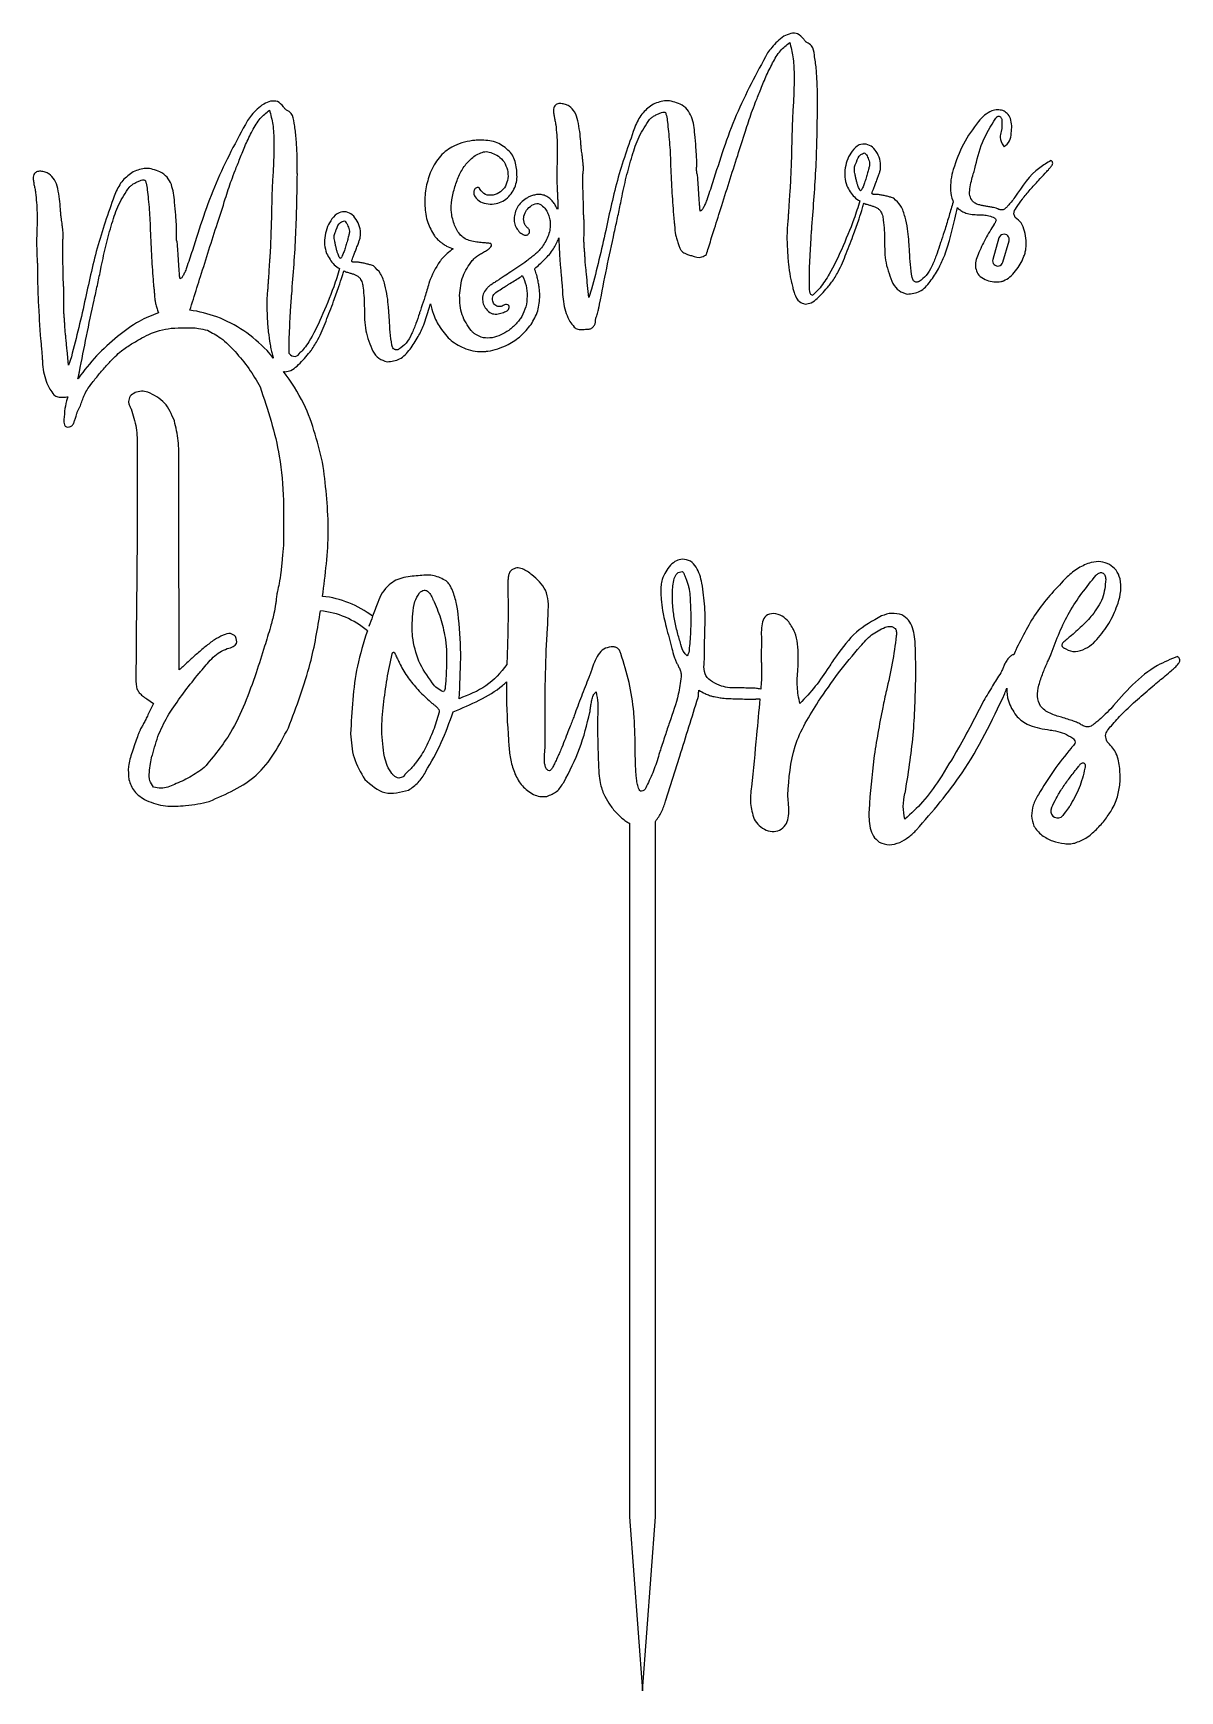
# Model space of a CAD drawing. Header units: inches. Extents: x -0.84 to 5.76, y -6.47 to 3.06.
import ezdxf

# ---------------------------------------------------------------- set-up
doc = ezdxf.new("R2010")
doc.units = ezdxf.units.IN
doc.header["$MEASUREMENT"] = 0

msp = doc.modelspace()

# ---------------------------------------------------------------- linework, layer by layer
for p, q in [((3.5176, 2.2245), (3.5147, 2.1656)), ((2.5405, 2.0852), (2.5453, 2.1094)), ((0.5253, 1.8351), (0.5225, 1.7762)), ((-0.4517, 1.6958), (-0.4469, 1.72)), ((4.2279, 1.635), (4.2257, 1.6367)), ((1.2356, 1.2456), (1.2334, 1.2473)), ((1.5833, -0.1724), (1.5801, -0.1627)), ((2.8386, -0.1654), (2.8386, -0.159)), ((2.1228, -0.2912), (2.1229, -0.2718)), ((1.611, -0.7654), (1.6144, -0.7042)), ((2.9896, -0.7225), (2.9904, -0.7169)), ((3.0854, -0.7541), (3.0983, -0.7574)), ((3.2434, -0.7029), (3.1677, -0.7027)), ((3.2918, -0.7046), (3.2741, -0.7046)), ((-0.0578, -0.8544), (-0.0386, -0.826)), ((1.4948, -0.8473), (1.4948, -0.8489)), ((2.1054, -0.9212), (2.1055, -0.8438)), ((3.2522, -0.7674), (3.3174, -0.7675)), ((2.2504, -0.9231), (2.2374, -0.9553)), ((2.1969, -1.0583), (2.1937, -1.0648)), ((2.7989, -1.3545), (2.88, -1.0969)), ((1.3217, -1.1789), (1.3055, -1.195)), ((1.4184, -1.1872), (1.4184, -1.1855)), ((2.7406, -5.4712), (2.7406, -1.4712)), ((2.5906, -5.4712), (2.6656, -6.4712)), ((2.6656, -6.4712), (2.7406, -5.4712))]:
    msp.add_line(p, q)
at = {"flags": 128}
for points in [[(2.3276, 2.0178), (2.3273, 2.0197), (2.3264, 2.0196), (2.3268, 2.0201)], [(2.3276, 2.0178), (2.3273, 2.0197), (2.3264, 2.0196), (2.3268, 2.0201)], [(2.3276, 2.0178), (2.3273, 2.0197), (2.3264, 2.0196), (2.3268, 2.0201)], [(-0.6647, 1.6284), (-0.6649, 1.6303), (-0.6659, 1.6302), (-0.6654, 1.6307)], [(-0.6647, 1.6284), (-0.6649, 1.6303), (-0.6659, 1.6302), (-0.6654, 1.6307)], [(-0.6647, 1.6284), (-0.6649, 1.6303), (-0.6659, 1.6302), (-0.6654, 1.6307)], [(2.3731, 1.5894), (2.3565, 1.542), (2.3486, 1.6277)], [(2.3731, 1.5894), (2.3565, 1.542), (2.3486, 1.6277)], [(-0.6191, 1.2), (-0.6357, 1.1527), (-0.6437, 1.2383)], [(-0.6191, 1.2), (-0.6357, 1.1527), (-0.6437, 1.2383)], [(1.5328, -0.4269), (1.5391, -0.4817), (1.539, -0.53)], [(-0.1842, -0.7665), (-0.1468, -0.7926), (-0.1791, -0.8585)], [(-0.1842, -0.7665), (-0.1468, -0.7926), (-0.1791, -0.8585)], [(2.5906, -1.4822), (2.5906, -5.4712), (2.6656, -6.4712), (2.7406, -5.4712), (2.7406, -1.4712)], [(2.5906, -1.4822), (2.5906, -5.4712), (2.6656, -6.4712), (2.7406, -5.4712), (2.7406, -1.4712)]]:
    msp.add_lwpolyline(points, dxfattribs=at)
msp.add_lwpolyline([(4.7166, 1.8841), (4.6809, 1.7609, 1), (4.7386, 1.7442), (4.7743, 1.8674, 1)], format="xyb", close=True)
for centre, radius, start, end in [((4.6985, 2.4829), 0.0878, 302.3695, 2.3757), ((1.6482, 2.0334), 0.2244, 229.9271, 234.97377), ((1.8836, 1.4772), 0.4694, 144.64783, 161.06475), ((0.6641, 1.2373), 0.0345, 211.07045, 340.4881), ((0.7636, -0.7509), 0.5773, 52.69007, 83.80451), ((0.7636, -0.7509), 0.5773, 52.69007, 83.80451), ((0.7636, -0.7509), 0.4933, 49.53837, 84.2066), ((0.7636, -0.7509), 0.4933, 49.53837, 84.2066), ((4.5223, -1.5499), 3.6336, 159.74113, 160.70707), ((5.0549, -1.411), 0.041, 154.70213, 296.70511)]:
    msp.add_arc(centre, radius, start, end)
for points, knots in [([(3.5192, 3.0605), (3.5055, 3.0556), (3.4766, 3.0455), (3.4538, 3.025), (3.4419, 3.0142)], [-0.2308126, -0.2308126, -0.2308126, -0.2308126, -0.1209726, 0, 0, 0, 0]), ([(3.5933, 3.0271), (3.5826, 3.0396), (3.5629, 3.0627), (3.5329, 3.0612), (3.5192, 3.0605)], [-0.2173283, -0.2173283, -0.2173283, -0.2173283, -0.0994226, 0, 0, 0, 0]), ([(3.4419, 3.0142), (3.4308, 3.0031), (3.4104, 2.9826), (3.3935, 2.9592), (3.3858, 2.9485)], [-0.2197938, -0.2197938, -0.2197938, -0.2197938, -0.1004178, 0, 0, 0, 0]), ([(3.4143, 2.8906), (3.4279, 2.9152), (3.4535, 2.9609), (3.4941, 2.9938), (3.5129, 3.009)], [-0.3946049, -0.3946049, -0.3946049, -0.3946049, -0.1829635, 0, 0, 0, 0]), ([(3.5129, 3.009), (3.5201, 2.9814), (3.5354, 2.9219), (3.5371, 2.8605), (3.5379, 2.8276)], [-0.4664429, -0.4664429, -0.4664429, -0.4664429, -0.2500404, 0, 0, 0, 0]), ([(3.6039, 3.0136), (3.6022, 3.0156), (3.5986, 3.02), (3.5952, 3.0246), (3.5933, 3.0271)], [-0.04339881, -0.04339881, -0.04339881, -0.04339881, -0.02361331, 0, 0, 0, 0]), ([(3.6114, 3.0087), (3.6103, 3.009), (3.6072, 3.0097), (3.6052, 3.0121), (3.6039, 3.0136)], [-0.02340834, -0.02340834, -0.02340834, -0.02340834, -0.0145297, 0, 0, 0, 0]), ([(3.6548, 2.9345), (3.6522, 2.9551), (3.6482, 2.9873), (3.6211, 3.003), (3.6114, 3.0087)], [-0.2290135, -0.2290135, -0.2290135, -0.2290135, -0.0822523, 0, 0, 0, 0]), ([(3.3858, 2.9485), (3.3218, 2.8305), (3.1923, 2.5917), (3.1105, 2.3326), (3.0691, 2.2015)], [-2.064999, -2.064999, -2.064999, -2.064999, -1.044405, 0, 0, 0, 0]), ([(3.3426, 2.7304), (3.3532, 2.7572), (3.3749, 2.8116), (3.401, 2.864), (3.4143, 2.8906)], [-0.4460013, -0.4460013, -0.4460013, -0.4460013, -0.2264444, 0, 0, 0, 0]), ([(3.6706, 2.7755), (3.6692, 2.8031), (3.6667, 2.8564), (3.6587, 2.9091), (3.6548, 2.9345)], [-0.4059474, -0.4059474, -0.4059474, -0.4059474, -0.1956531, 0, 0, 0, 0]), ([(3.5379, 2.8276), (3.5378, 2.7929), (3.5377, 2.7248), (3.5334, 2.6569), (3.5314, 2.6235)], [-0.5188171, -0.5188171, -0.5188171, -0.5188171, -0.2548894, 0, 0, 0, 0]), ([(3.6726, 2.6512), (3.6727, 2.668), (3.6729, 2.7095), (3.6714, 2.7509), (3.6706, 2.7755)], [-0.3157235, -0.3157235, -0.3157235, -0.3157235, -0.1878887, 0, 0, 0, 0]), ([(0.527, 2.6711), (0.5132, 2.6662), (0.4844, 2.6561), (0.4616, 2.6356), (0.4497, 2.6248)], [-0.2308126, -0.2308126, -0.2308126, -0.2308126, -0.1209726, 0, 0, 0, 0]), ([(0.6011, 2.6377), (0.5904, 2.6502), (0.5707, 2.6733), (0.5407, 2.6718), (0.527, 2.6711)], [-0.2173283, -0.2173283, -0.2173283, -0.2173283, -0.0994226, 0, 0, 0, 0]), ([(2.8827, 2.6543), (2.8555, 2.6642), (2.8038, 2.6831), (2.7529, 2.663), (2.7287, 2.6535)], [-0.4033183, -0.4033183, -0.4033183, -0.4033183, -0.1913132, 0, 0, 0, 0]), ([(3.3148, 2.6619), (3.3194, 2.6725), (3.3292, 2.6951), (3.3379, 2.7181), (3.3426, 2.7304)], [-0.1877027, -0.1877027, -0.1877027, -0.1877027, -0.1001695, 0, 0, 0, 0]), ([(0.4497, 2.6248), (0.4386, 2.6137), (0.4182, 2.5932), (0.4013, 2.5698), (0.3935, 2.5591)], [-0.2197938, -0.2197938, -0.2197938, -0.2197938, -0.1004178, 0, 0, 0, 0]), ([(0.422, 2.5012), (0.4357, 2.5258), (0.4612, 2.5715), (0.5019, 2.6044), (0.5207, 2.6196)], [-0.3946049, -0.3946049, -0.3946049, -0.3946049, -0.1829635, 0, 0, 0, 0]), ([(0.5207, 2.6196), (0.5278, 2.592), (0.5432, 2.5326), (0.5448, 2.4711), (0.5457, 2.4382)], [-0.4664429, -0.4664429, -0.4664429, -0.4664429, -0.2500404, 0, 0, 0, 0]), ([(0.6117, 2.6243), (0.61, 2.6262), (0.6063, 2.6306), (0.6029, 2.6352), (0.6011, 2.6377)], [-0.04339881, -0.04339881, -0.04339881, -0.04339881, -0.02361331, 0, 0, 0, 0]), ([(0.6192, 2.6193), (0.618, 2.6196), (0.615, 2.6203), (0.6129, 2.6227), (0.6117, 2.6243)], [-0.02340834, -0.02340834, -0.02340834, -0.02340834, -0.0145297, 0, 0, 0, 0]), ([(0.6626, 2.5451), (0.66, 2.5657), (0.6559, 2.5979), (0.6289, 2.6137), (0.6192, 2.6193)], [-0.2290135, -0.2290135, -0.2290135, -0.2290135, -0.0822523, 0, 0, 0, 0]), ([(2.1572, 2.639), (2.1558, 2.634), (2.1526, 2.6224), (2.154, 2.6105), (2.1547, 2.6037)], [-0.09047128, -0.09047128, -0.09047128, -0.09047128, -0.05134368, 0, 0, 0, 0]), ([(2.1547, 2.6037), (2.1558, 2.5962), (2.1578, 2.5815), (2.1608, 2.567), (2.1623, 2.5599)], [-0.1129991, -0.1129991, -0.1129991, -0.1129991, -0.0556251, 0, 0, 0, 0]), ([(2.1967, 2.6568), (2.1883, 2.6568), (2.1723, 2.6569), (2.1621, 2.6447), (2.1572, 2.639)], [-0.1154325, -0.1154325, -0.1154325, -0.1154325, -0.0549679, 0, 0, 0, 0]), ([(2.2444, 2.6422), (2.2371, 2.6458), (2.2221, 2.6535), (2.2054, 2.6556), (2.1967, 2.6568)], [-0.1273892, -0.1273892, -0.1273892, -0.1273892, -0.066185, 0, 0, 0, 0]), ([(2.2946, 2.557), (2.2899, 2.5752), (2.2815, 2.6086), (2.256, 2.6317), (2.2444, 2.6422)], [-0.256154, -0.256154, -0.256154, -0.256154, -0.1168538, 0, 0, 0, 0]), ([(2.7287, 2.6535), (2.7072, 2.6383), (2.6629, 2.6069), (2.6388, 2.5582), (2.6264, 2.5332)], [-0.4068825, -0.4068825, -0.4068825, -0.4068825, -0.2094814, 0, 0, 0, 0]), ([(2.7069, 2.566), (2.7114, 2.5702), (2.7211, 2.579), (2.7324, 2.5857), (2.7384, 2.5892)], [-0.09962393, -0.09962393, -0.09962393, -0.09962393, -0.05284193, 0, 0, 0, 0]), ([(2.7384, 2.5892), (2.7446, 2.5925), (2.7564, 2.5989), (2.7691, 2.6032), (2.7752, 2.6052)], [-0.1022049, -0.1022049, -0.1022049, -0.1022049, -0.0486643, 0, 0, 0, 0]), ([(2.7752, 2.6052), (2.7801, 2.6068), (2.788, 2.6093), (2.7955, 2.6063), (2.7983, 2.6052)], [-0.06032464, -0.06032464, -0.06032464, -0.06032464, -0.02276147, 0, 0, 0, 0]), ([(2.7983, 2.6052), (2.8002, 2.5995), (2.806, 2.5815), (2.808, 2.5625), (2.8094, 2.5495)], [-0.1445139, -0.1445139, -0.1445139, -0.1445139, -0.0992496, 0, 0, 0, 0]), ([(2.9482, 2.5804), (2.941, 2.5955), (2.9264, 2.6264), (2.8975, 2.6449), (2.8827, 2.6543)], [-0.2553476, -0.2553476, -0.2553476, -0.2553476, -0.1308889, 0, 0, 0, 0]), ([(2.9668, 2.4799), (2.9656, 2.4972), (2.9633, 2.5315), (2.9532, 2.5642), (2.9482, 2.5804)], [-0.26041, -0.26041, -0.26041, -0.26041, -0.1286117, 0, 0, 0, 0]), ([(3.2584, 2.4978), (3.2699, 2.5335), (3.2876, 2.5887), (3.3078, 2.6429), (3.3148, 2.6619)], [-0.4410017, -0.4410017, -0.4410017, -0.4410017, -0.1546226, 0, 0, 0, 0]), ([(3.5314, 2.6235), (3.5306, 2.6077), (3.529, 2.5777), (3.5277, 2.5476), (3.5271, 2.5333)], [-0.2291858, -0.2291858, -0.2291858, -0.2291858, -0.1088813, 0, 0, 0, 0]), ([(3.6405, 1.9502), (3.6496, 2.0652), (3.6678, 2.2952), (3.6712, 2.526), (3.6728, 2.6414)], [-1.758024, -1.758024, -1.758024, -1.758024, -0.879474, 0, 0, 0, 0]), ([(3.6728, 2.6414), (3.6727, 2.6429), (3.6724, 2.6462), (3.6725, 2.6494), (3.6726, 2.6512)], [-0.02494809, -0.02494809, -0.02494809, -0.02494809, -0.01376884, 0, 0, 0, 0]), ([(4.6753, 2.6152), (4.6607, 2.6075), (4.6312, 2.5919), (4.6094, 2.5668), (4.5984, 2.5542)], [-0.2512107, -0.2512107, -0.2512107, -0.2512107, -0.1262914, 0, 0, 0, 0]), ([(4.7387, 2.6163), (4.7285, 2.619), (4.7073, 2.6244), (4.6862, 2.6183), (4.6753, 2.6152)], [-0.1635898, -0.1635898, -0.1635898, -0.1635898, -0.0848295, 0, 0, 0, 0]), ([(4.6975, 2.5727), (4.6989, 2.5744), (4.7016, 2.5778), (4.705, 2.5804), (4.7066, 2.5817)], [-0.03282733, -0.03282733, -0.03282733, -0.03282733, -0.01590978, 0, 0, 0, 0]), ([(4.7066, 2.5817), (4.7083, 2.5827), (4.7118, 2.5847), (4.7157, 2.5843), (4.7177, 2.5841)], [-0.0293032, -0.0293032, -0.0293032, -0.0293032, -0.01469133, 0, 0, 0, 0]), ([(4.7177, 2.5841), (4.7198, 2.5836), (4.7241, 2.5825), (4.7267, 2.5789), (4.7279, 2.5771)], [-0.03258771, -0.03258771, -0.03258771, -0.03258771, -0.01608134, 0, 0, 0, 0]), ([(4.7279, 2.5771), (4.7289, 2.575), (4.7311, 2.5706), (4.7324, 2.5659), (4.7331, 2.5634)], [-0.03706789, -0.03706789, -0.03706789, -0.03706789, -0.01921851, 0, 0, 0, 0]), ([(4.7822, 2.5717), (4.7771, 2.5818), (4.7673, 2.6014), (4.7479, 2.6115), (4.7387, 2.6163)], [-0.1621159, -0.1621159, -0.1621159, -0.1621159, -0.0776541, 0, 0, 0, 0]), ([(0.3935, 2.5591), (0.3295, 2.4411), (0.2001, 2.2023), (0.1183, 1.9432), (0.0769, 1.8121)], [-2.064999, -2.064999, -2.064999, -2.064999, -1.044405, 0, 0, 0, 0]), ([(0.3503, 2.341), (0.361, 2.3678), (0.3826, 2.4222), (0.4088, 2.4746), (0.422, 2.5012)], [-0.4460013, -0.4460013, -0.4460013, -0.4460013, -0.2264444, 0, 0, 0, 0]), ([(0.6783, 2.3861), (0.677, 2.4137), (0.6744, 2.467), (0.6664, 2.5197), (0.6626, 2.5451)], [-0.4059474, -0.4059474, -0.4059474, -0.4059474, -0.1956531, 0, 0, 0, 0]), ([(2.1623, 2.5599), (2.1634, 2.5553), (2.1655, 2.547), (2.1668, 2.5386), (2.1674, 2.5349)], [-0.06471111, -0.06471111, -0.06471111, -0.06471111, -0.0285523, 0, 0, 0, 0]), ([(2.1674, 2.5349), (2.171, 2.4963), (2.1777, 2.4252), (2.1758, 2.3538), (2.1749, 2.3213)], [-0.5434548, -0.5434548, -0.5434548, -0.5434548, -0.247839, 0, 0, 0, 0]), ([(2.3105, 2.4389), (2.309, 2.4584), (2.3058, 2.4981), (2.2984, 2.5371), (2.2946, 2.557)], [-0.3028318, -0.3028318, -0.3028318, -0.3028318, -0.1539405, 0, 0, 0, 0]), ([(2.6264, 2.5332), (2.591, 2.4338), (2.5204, 2.2357), (2.4762, 2.0301), (2.4542, 1.9275)], [-1.600715, -1.600715, -1.600715, -1.600715, -0.798299, 0, 0, 0, 0]), ([(2.6065, 2.3564), (2.6181, 2.3939), (2.6412, 2.4687), (2.685, 2.5336), (2.7069, 2.566)], [-0.5931906, -0.5931906, -0.5931906, -0.5931906, -0.2961571, 0, 0, 0, 0]), ([(2.8094, 2.5495), (2.8115, 2.5318), (2.816, 2.4938), (2.8192, 2.4556), (2.8209, 2.4353)], [-0.291568, -0.291568, -0.291568, -0.291568, -0.1554395, 0, 0, 0, 0]), ([(2.977, 2.3532), (2.9759, 2.3702), (2.9732, 2.4124), (2.9692, 2.4546), (2.9668, 2.4799)], [-0.3228184, -0.3228184, -0.3228184, -0.3228184, -0.1936195, 0, 0, 0, 0]), ([(3.1643, 2.2043), (3.1806, 2.2557), (3.2118, 2.3536), (3.2434, 2.4513), (3.2584, 2.4978)], [-0.7828953, -0.7828953, -0.7828953, -0.7828953, -0.3718735, 0, 0, 0, 0]), ([(3.5271, 2.5333), (3.5267, 2.5168), (3.5258, 2.4811), (3.5249, 2.4454), (3.5244, 2.4262)], [-0.2722249, -0.2722249, -0.2722249, -0.2722249, -0.1464612, 0, 0, 0, 0]), ([(4.5984, 2.5542), (4.5672, 2.5121), (4.5045, 2.4275), (4.4704, 2.3279), (4.4534, 2.2779)], [-0.7969748, -0.7969748, -0.7969748, -0.7969748, -0.3999949, 0, 0, 0, 0]), ([(4.577, 2.2808), (4.5895, 2.3327), (4.6144, 2.4363), (4.6698, 2.5273), (4.6975, 2.5727)], [-0.8064669, -0.8064669, -0.8064669, -0.8064669, -0.4021747, 0, 0, 0, 0]), ([(4.7331, 2.5634), (4.7339, 2.5407), (4.7356, 2.4946), (4.7135, 2.4541), (4.7455, 2.4087)], [-0.3446833, -0.3446833, -0.3446833, -0.3446833, -0.1746265, 0, 0, 0, 0]), ([(4.7862, 2.4865), (4.7883, 2.5009), (4.7926, 2.5295), (4.7857, 2.5577), (4.7822, 2.5717)], [-0.2183704, -0.2183704, -0.2183704, -0.2183704, -0.1086639, 0, 0, 0, 0]), ([(0.5457, 2.4382), (0.5456, 2.4036), (0.5454, 2.3354), (0.5412, 2.2675), (0.5391, 2.2341)], [-0.5188171, -0.5188171, -0.5188171, -0.5188171, -0.2548894, 0, 0, 0, 0]), ([(0.6803, 2.2619), (0.6804, 2.2786), (0.6807, 2.3201), (0.6792, 2.3615), (0.6783, 2.3861)], [-0.3157235, -0.3157235, -0.3157235, -0.3157235, -0.1878887, 0, 0, 0, 0]), ([(1.57, 2.4071), (1.5562, 2.3989), (1.5284, 2.3824), (1.507, 2.3581), (1.4962, 2.3458)], [-0.2449436, -0.2449436, -0.2449436, -0.2449436, -0.1240155, 0, 0, 0, 0]), ([(1.6887, 2.4439), (1.6677, 2.4404), (1.6264, 2.4335), (1.5885, 2.4158), (1.57, 2.4071)], [-0.3171048, -0.3171048, -0.3171048, -0.3171048, -0.1554937, 0, 0, 0, 0]), ([(1.7418, 2.4473), (1.7329, 2.4472), (1.7151, 2.4468), (1.6975, 2.4449), (1.6887, 2.4439)], [-0.1352642, -0.1352642, -0.1352642, -0.1352642, -0.0669749, 0, 0, 0, 0]), ([(1.9007, 2.3822), (1.8783, 2.4014), (1.8326, 2.4407), (1.7725, 2.4451), (1.7418, 2.4473)], [-0.4466121, -0.4466121, -0.4466121, -0.4466121, -0.2275613, 0, 0, 0, 0]), ([(2.3145, 2.3922), (2.3137, 2.3993), (2.312, 2.4148), (2.311, 2.4304), (2.3105, 2.4389)], [-0.1191838, -0.1191838, -0.1191838, -0.1191838, -0.0645995, 0, 0, 0, 0]), ([(2.3225, 2.3331), (2.3215, 2.3416), (2.3192, 2.3613), (2.3162, 2.381), (2.3145, 2.3922)], [-0.1513232, -0.1513232, -0.1513232, -0.1513232, -0.0862104, 0, 0, 0, 0]), ([(2.8209, 2.4353), (2.8225, 2.4147), (2.8255, 2.3755), (2.8265, 2.3361), (2.827, 2.3175)], [-0.2997687, -0.2997687, -0.2997687, -0.2997687, -0.1422938, 0, 0, 0, 0]), ([(3.5244, 2.4262), (3.5239, 2.4067), (3.523, 2.3696), (3.5219, 2.3326), (3.5213, 2.3151)], [-0.2824093, -0.2824093, -0.2824093, -0.2824093, -0.1334023, 0, 0, 0, 0]), ([(3.9534, 2.4241), (3.9394, 2.4238), (3.9064, 2.4231), (3.8845, 2.3978), (3.872, 2.3832)], [-0.2412219, -0.2412219, -0.2412219, -0.2412219, -0.1382804, 0, 0, 0, 0]), ([(4.0173, 2.3707), (4.009, 2.3837), (3.9933, 2.4083), (3.9662, 2.419), (3.9534, 2.4241)], [-0.2163756, -0.2163756, -0.2163756, -0.2163756, -0.1019945, 0, 0, 0, 0]), ([(0.3226, 2.2725), (0.3272, 2.2831), (0.3369, 2.3057), (0.3457, 2.3287), (0.3503, 2.341)], [-0.1877027, -0.1877027, -0.1877027, -0.1877027, -0.1001695, 0, 0, 0, 0]), ([(1.4962, 2.3458), (1.4862, 2.3325), (1.4661, 2.3054), (1.4523, 2.2746), (1.4453, 2.259)], [-0.2562207, -0.2562207, -0.2562207, -0.2562207, -0.1296719, 0, 0, 0, 0]), ([(1.6131, 2.249), (1.6245, 2.2696), (1.6478, 2.3118), (1.6848, 2.3426), (1.7038, 2.3584)], [-0.3638092, -0.3638092, -0.3638092, -0.3638092, -0.1859766, 0, 0, 0, 0]), ([(1.7038, 2.3584), (1.725, 2.3693), (1.7696, 2.3923), (1.8137, 2.3677), (1.8368, 2.3548)], [-0.3590002, -0.3590002, -0.3590002, -0.3590002, -0.1880147, 0, 0, 0, 0]), ([(1.8368, 2.3548), (1.849, 2.3444), (1.8738, 2.3231), (1.8837, 2.2919), (1.8887, 2.276)], [-0.2438269, -0.2438269, -0.2438269, -0.2438269, -0.1241742, 0, 0, 0, 0]), ([(1.9353, 2.3138), (1.9318, 2.3268), (1.925, 2.352), (1.9086, 2.3723), (1.9007, 2.3822)], [-0.1966141, -0.1966141, -0.1966141, -0.1966141, -0.0947857, 0, 0, 0, 0]), ([(1.9444, 2.2362), (1.944, 2.2488), (1.9433, 2.2749), (1.9381, 2.3005), (1.9353, 2.3138)], [-0.1985447, -0.1985447, -0.1985447, -0.1985447, -0.1028939, 0, 0, 0, 0]), ([(2.1749, 2.3213), (2.1745, 2.3111), (2.1737, 2.2904), (2.1732, 2.2696), (2.1729, 2.259)], [-0.158227, -0.158227, -0.158227, -0.158227, -0.0809509, 0, 0, 0, 0]), ([(2.3256, 2.3005), (2.3252, 2.3051), (2.3243, 2.316), (2.3231, 2.3269), (2.3225, 2.3331)], [-0.08313373, -0.08313373, -0.08313373, -0.08313373, -0.04807522, 0, 0, 0, 0]), ([(2.3263, 2.2834), (2.3263, 2.2858), (2.3264, 2.2916), (2.3259, 2.2973), (2.3256, 2.3005)], [-0.04358426, -0.04358426, -0.04358426, -0.04358426, -0.02516258, 0, 0, 0, 0]), ([(2.5453, 2.1094), (2.554, 2.151), (2.5713, 2.2341), (2.5948, 2.3156), (2.6065, 2.3564)], [-0.6464809, -0.6464809, -0.6464809, -0.6464809, -0.3230335, 0, 0, 0, 0]), ([(2.827, 2.3175), (2.8292, 2.2652), (2.8332, 2.1651), (2.8408, 2.0652), (2.8444, 2.0175)], [-0.7633348, -0.7633348, -0.7633348, -0.7633348, -0.3645834, 0, 0, 0, 0]), ([(2.9776, 2.2943), (2.9779, 2.3026), (2.9785, 2.3223), (2.9776, 2.342), (2.977, 2.3532)], [-0.1498872, -0.1498872, -0.1498872, -0.1498872, -0.0859549, 0, 0, 0, 0]), ([(2.9775, 2.2716), (2.9775, 2.2753), (2.9773, 2.2828), (2.9775, 2.2904), (2.9776, 2.2943)], [-0.05754416, -0.05754416, -0.05754416, -0.05754416, -0.02946697, 0, 0, 0, 0]), ([(3.5213, 2.3151), (3.5207, 2.2994), (3.5196, 2.2693), (3.5182, 2.2391), (3.5176, 2.2245)], [-0.2301977, -0.2301977, -0.2301977, -0.2301977, -0.111073, 0, 0, 0, 0]), ([(3.872, 2.3832), (3.8625, 2.3687), (3.8432, 2.3392), (3.8358, 2.3047), (3.832, 2.2871)], [-0.2664611, -0.2664611, -0.2664611, -0.2664611, -0.1356159, 0, 0, 0, 0]), ([(3.8853, 2.2707), (3.8849, 2.2747), (3.8842, 2.2824), (3.8856, 2.2899), (3.8863, 2.2935)], [-0.0581708, -0.0581708, -0.0581708, -0.0581708, -0.02768375, 0, 0, 0, 0]), ([(3.8863, 2.2935), (3.8876, 2.2975), (3.8904, 2.3067), (3.8944, 2.3154), (3.8967, 2.3204)], [-0.0733108, -0.0733108, -0.0733108, -0.0733108, -0.04169085, 0, 0, 0, 0]), ([(3.8967, 2.3204), (3.9027, 2.3373), (3.9116, 2.3626), (3.9361, 2.3702), (3.9442, 2.3727)], [-0.188079, -0.188079, -0.188079, -0.188079, -0.0624384, 0, 0, 0, 0]), ([(3.9442, 2.3727), (3.9465, 2.3707), (3.952, 2.3659), (3.9556, 2.3595), (3.9577, 2.3557)], [-0.05545972, -0.05545972, -0.05545972, -0.05545972, -0.03231312, 0, 0, 0, 0]), ([(3.9577, 2.3557), (3.9599, 2.3513), (3.9645, 2.3422), (3.9676, 2.3326), (3.9691, 2.3276)], [-0.07713044, -0.07713044, -0.07713044, -0.07713044, -0.03928305, 0, 0, 0, 0]), ([(3.9719, 2.3014), (3.9705, 2.2954), (3.9671, 2.2809), (3.9631, 2.2666), (3.9607, 2.2581)], [-0.1135495, -0.1135495, -0.1135495, -0.1135495, -0.0667348, 0, 0, 0, 0]), ([(3.9691, 2.3276), (3.9703, 2.3229), (3.9726, 2.3143), (3.9722, 2.3055), (3.9719, 2.3014)], [-0.06734516, -0.06734516, -0.06734516, -0.06734516, -0.03065191, 0, 0, 0, 0]), ([(4.0351, 2.2769), (4.036, 2.2933), (4.0377, 2.326), (4.0241, 2.3558), (4.0173, 2.3707)], [-0.2455508, -0.2455508, -0.2455508, -0.2455508, -0.1224514, 0, 0, 0, 0]), ([(5.0159, 2.3286), (4.9935, 2.3159), (4.9063, 2.2665), (4.8501, 2.1814), (4.8083, 2.1182)], [-0.7580646, -0.7580646, -0.7580646, -0.7580646, -0.5629918, 0, 0, 0, 0]), ([(4.9818, 2.2564), (4.9882, 2.2631), (4.9983, 2.2736), (5.0077, 2.2847), (5.0111, 2.2887)], [-0.1108654, -0.1108654, -0.1108654, -0.1108654, -0.039963, 0, 0, 0, 0]), ([(5.0111, 2.2887), (5.015, 2.2935), (5.021, 2.3011), (5.0244, 2.3102), (5.0257, 2.3136)], [-0.07382066, -0.07382066, -0.07382066, -0.07382066, -0.02749761, 0, 0, 0, 0]), ([(5.0257, 2.3136), (5.0253, 2.3163), (5.0243, 2.3227), (5.019, 2.3264), (5.0159, 2.3286)], [-0.04724372, -0.04724372, -0.04724372, -0.04724372, -0.02755322, 0, 0, 0, 0]), ([(-0.8351, 2.2496), (-0.8365, 2.2446), (-0.8396, 2.233), (-0.8383, 2.2211), (-0.8375, 2.2143)], [-0.09047128, -0.09047128, -0.09047128, -0.09047128, -0.05134368, 0, 0, 0, 0]), ([(-0.8375, 2.2143), (-0.8365, 2.2068), (-0.8345, 2.1922), (-0.8314, 2.1776), (-0.83, 2.1705)], [-0.1129991, -0.1129991, -0.1129991, -0.1129991, -0.0556251, 0, 0, 0, 0]), ([(-0.7955, 2.2674), (-0.8039, 2.2674), (-0.8199, 2.2675), (-0.8302, 2.2553), (-0.8351, 2.2496)], [-0.1154325, -0.1154325, -0.1154325, -0.1154325, -0.0549679, 0, 0, 0, 0]), ([(-0.7479, 2.2528), (-0.7551, 2.2564), (-0.7701, 2.2641), (-0.7868, 2.2663), (-0.7955, 2.2674)], [-0.1273892, -0.1273892, -0.1273892, -0.1273892, -0.066185, 0, 0, 0, 0]), ([(-0.6977, 2.1676), (-0.7023, 2.1858), (-0.7108, 2.2192), (-0.7362, 2.2423), (-0.7479, 2.2528)], [-0.256154, -0.256154, -0.256154, -0.256154, -0.1168538, 0, 0, 0, 0]), ([(-0.2635, 2.2641), (-0.285, 2.2489), (-0.3294, 2.2176), (-0.3535, 2.1688), (-0.3659, 2.1438)], [-0.4068825, -0.4068825, -0.4068825, -0.4068825, -0.2094814, 0, 0, 0, 0]), ([(-0.2854, 2.1766), (-0.2808, 2.1808), (-0.2712, 2.1896), (-0.2599, 2.1963), (-0.2539, 2.1998)], [-0.09962393, -0.09962393, -0.09962393, -0.09962393, -0.05284193, 0, 0, 0, 0]), ([(-0.1096, 2.2649), (-0.1367, 2.2748), (-0.1884, 2.2937), (-0.2393, 2.2736), (-0.2635, 2.2641)], [-0.4033183, -0.4033183, -0.4033183, -0.4033183, -0.1913132, 0, 0, 0, 0]), ([(-0.2539, 2.1998), (-0.2477, 2.2032), (-0.2358, 2.2095), (-0.2231, 2.2138), (-0.217, 2.2158)], [-0.1022049, -0.1022049, -0.1022049, -0.1022049, -0.0486643, 0, 0, 0, 0]), ([(-0.217, 2.2158), (-0.2121, 2.2174), (-0.2043, 2.2199), (-0.1967, 2.2169), (-0.1939, 2.2158)], [-0.06032464, -0.06032464, -0.06032464, -0.06032464, -0.02276147, 0, 0, 0, 0]), ([(-0.1939, 2.2158), (-0.1921, 2.2102), (-0.1862, 2.1921), (-0.1842, 2.1731), (-0.1829, 2.1601)], [-0.1445139, -0.1445139, -0.1445139, -0.1445139, -0.0992496, 0, 0, 0, 0]), ([(-0.0441, 2.191), (-0.0512, 2.2061), (-0.0659, 2.237), (-0.0947, 2.2555), (-0.1096, 2.2649)], [-0.2553476, -0.2553476, -0.2553476, -0.2553476, -0.1308889, 0, 0, 0, 0]), ([(0.2662, 2.1084), (0.2777, 2.1442), (0.2954, 2.1993), (0.3155, 2.2535), (0.3226, 2.2725)], [-0.4410017, -0.4410017, -0.4410017, -0.4410017, -0.1546226, 0, 0, 0, 0]), ([(0.5391, 2.2341), (0.5383, 2.2183), (0.5368, 2.1883), (0.5355, 2.1582), (0.5348, 2.144)], [-0.2291858, -0.2291858, -0.2291858, -0.2291858, -0.1088813, 0, 0, 0, 0]), ([(0.6483, 1.5608), (0.6574, 1.6758), (0.6756, 1.9059), (0.6789, 2.1366), (0.6806, 2.252)], [-1.758024, -1.758024, -1.758024, -1.758024, -0.879474, 0, 0, 0, 0]), ([(0.6806, 2.252), (0.6805, 2.2535), (0.6802, 2.2568), (0.6803, 2.26), (0.6803, 2.2619)], [-0.02494809, -0.02494809, -0.02494809, -0.02494809, -0.01376884, 0, 0, 0, 0]), ([(1.4453, 2.259), (1.435, 2.2286), (1.4141, 2.1667), (1.4142, 2.1014), (1.4143, 2.0681)], [-0.4943291, -0.4943291, -0.4943291, -0.4943291, -0.2514962, 0, 0, 0, 0]), ([(1.5695, 2.1041), (1.5745, 2.1291), (1.5845, 2.1788), (1.6036, 2.2257), (1.6131, 2.249)], [-0.3849194, -0.3849194, -0.3849194, -0.3849194, -0.1912045, 0, 0, 0, 0]), ([(1.8887, 2.276), (1.8913, 2.2595), (1.8964, 2.227), (1.8841, 2.1964), (1.8781, 2.1814)], [-0.2459109, -0.2459109, -0.2459109, -0.2459109, -0.1210336, 0, 0, 0, 0]), ([(1.922, 2.1556), (1.9283, 2.1684), (1.9409, 2.1938), (1.9432, 2.2222), (1.9444, 2.2362)], [-0.2143322, -0.2143322, -0.2143322, -0.2143322, -0.1066528, 0, 0, 0, 0]), ([(2.1729, 2.259), (2.173, 2.2499), (2.1733, 2.2306), (2.1737, 2.2113), (2.1739, 2.201)], [-0.1472336, -0.1472336, -0.1472336, -0.1472336, -0.0779654, 0, 0, 0, 0]), ([(2.1739, 2.201), (2.1741, 2.191), (2.1746, 2.1724), (2.1759, 2.1538), (2.1765, 2.1453)], [-0.141844, -0.141844, -0.141844, -0.141844, -0.065237, 0, 0, 0, 0]), ([(2.3235, 2.2279), (2.3234, 2.2336), (2.3231, 2.2433), (2.3236, 2.253), (2.3238, 2.257)], [-0.07386475, -0.07386475, -0.07386475, -0.07386475, -0.03048196, 0, 0, 0, 0]), ([(2.3235, 2.1738), (2.3234, 2.1842), (2.3231, 2.2022), (2.3234, 2.2203), (2.3235, 2.2279)], [-0.1375339, -0.1375339, -0.1375339, -0.1375339, -0.0582315, 0, 0, 0, 0]), ([(2.3238, 2.257), (2.324, 2.2599), (2.3245, 2.2651), (2.3254, 2.2702), (2.3258, 2.2725)], [-0.03972196, -0.03972196, -0.03972196, -0.03972196, -0.01776006, 0, 0, 0, 0]), ([(2.3258, 2.2725), (2.3259, 2.2742), (2.3261, 2.2779), (2.3263, 2.2815), (2.3263, 2.2834)], [-0.02773332, -0.02773332, -0.02773332, -0.02773332, -0.01447676, 0, 0, 0, 0]), ([(2.9794, 2.2571), (2.9789, 2.2589), (2.9778, 2.2637), (2.9776, 2.2686), (2.9775, 2.2716)], [-0.03729421, -0.03729421, -0.03729421, -0.03729421, -0.02297771, 0, 0, 0, 0]), ([(2.9843, 2.2223), (2.9838, 2.2304), (2.9832, 2.2422), (2.9803, 2.2536), (2.9794, 2.2571)], [-0.08945851, -0.08945851, -0.08945851, -0.08945851, -0.02742742, 0, 0, 0, 0]), ([(2.9894, 2.1471), (2.9886, 2.1607), (2.9871, 2.1858), (2.9852, 2.2108), (2.9843, 2.2223)], [-0.1913243, -0.1913243, -0.1913243, -0.1913243, -0.08756, 0, 0, 0, 0]), ([(3.0691, 2.2015), (3.0635, 2.1846), (3.0524, 2.1514), (3.0411, 2.1181), (3.0355, 2.1018)], [-0.2673625, -0.2673625, -0.2673625, -0.2673625, -0.1317367, 0, 0, 0, 0]), ([(3.0747, 1.9212), (3.0885, 1.965), (3.1183, 2.0594), (3.1482, 2.1537), (3.1643, 2.2043)], [-0.7541291, -0.7541291, -0.7541291, -0.7541291, -0.4038306, 0, 0, 0, 0]), ([(3.832, 2.2871), (3.8301, 2.2693), (3.8264, 2.2344), (3.8363, 2.2008), (3.8411, 2.1844)], [-0.2641462, -0.2641462, -0.2641462, -0.2641462, -0.1292706, 0, 0, 0, 0]), ([(3.8918, 2.2351), (3.8903, 2.2419), (3.8878, 2.2537), (3.886, 2.2656), (3.8853, 2.2707)], [-0.09192813, -0.09192813, -0.09192813, -0.09192813, -0.03908695, 0, 0, 0, 0]), ([(3.9017, 2.196), (3.8999, 2.2024), (3.8963, 2.2154), (3.8933, 2.2285), (3.8918, 2.2351)], [-0.1024619, -0.1024619, -0.1024619, -0.1024619, -0.0517713, 0, 0, 0, 0]), ([(3.912, 2.1688), (3.9102, 2.1724), (3.9059, 2.1811), (3.9032, 2.1905), (3.9017, 2.196)], [-0.07413454, -0.07413454, -0.07413454, -0.07413454, -0.04354089, 0, 0, 0, 0]), ([(3.9433, 2.2018), (3.9406, 2.1941), (3.9364, 2.1815), (3.9305, 2.1696), (3.9282, 2.1649)], [-0.1011602, -0.1011602, -0.1011602, -0.1011602, -0.0393091, 0, 0, 0, 0]), ([(3.9607, 2.2581), (3.958, 2.2486), (3.9526, 2.2297), (3.9463, 2.211), (3.9433, 2.2018)], [-0.1498735, -0.1498735, -0.1498735, -0.1498735, -0.0740644, 0, 0, 0, 0]), ([(3.9923, 2.1603), (3.9949, 2.167), (4.0004, 2.1815), (4.006, 2.196), (4.009, 2.2037)], [-0.1181876, -0.1181876, -0.1181876, -0.1181876, -0.0633983, 0, 0, 0, 0]), ([(4.009, 2.2037), (4.012, 2.2117), (4.0178, 2.2267), (4.0232, 2.242), (4.0258, 2.2492)], [-0.1231563, -0.1231563, -0.1231563, -0.1231563, -0.0585181, 0, 0, 0, 0]), ([(4.0258, 2.2492), (4.0278, 2.2549), (4.0311, 2.2641), (4.034, 2.2734), (4.0351, 2.2769)], [-0.07433632, -0.07433632, -0.07433632, -0.07433632, -0.02802228, 0, 0, 0, 0]), ([(4.4534, 2.2779), (4.4481, 2.2584), (4.4376, 2.2189), (4.4376, 2.178), (4.4377, 2.1573)], [-0.3101413, -0.3101413, -0.3101413, -0.3101413, -0.1569477, 0, 0, 0, 0]), ([(4.5491, 2.1675), (4.5516, 2.1821), (4.5567, 2.2107), (4.5648, 2.2385), (4.5688, 2.2522)], [-0.2210842, -0.2210842, -0.2210842, -0.2210842, -0.1084252, 0, 0, 0, 0]), ([(4.5688, 2.2522), (4.5706, 2.2571), (4.574, 2.2665), (4.5761, 2.2762), (4.577, 2.2808)], [-0.07564798, -0.07564798, -0.07564798, -0.07564798, -0.03570938, 0, 0, 0, 0]), ([(4.8963, 2.1619), (4.9119, 2.1796), (4.94, 2.2115), (4.9689, 2.2426), (4.9818, 2.2564)], [-0.3236731, -0.3236731, -0.3236731, -0.3236731, -0.1434739, 0, 0, 0, 0]), ([(-0.83, 2.1705), (-0.8288, 2.1659), (-0.8267, 2.1576), (-0.8254, 2.1492), (-0.8248, 2.1455)], [-0.06471111, -0.06471111, -0.06471111, -0.06471111, -0.0285523, 0, 0, 0, 0]), ([(-0.8248, 2.1455), (-0.8212, 2.1069), (-0.8145, 2.0358), (-0.8165, 1.9644), (-0.8174, 1.9319)], [-0.5434548, -0.5434548, -0.5434548, -0.5434548, -0.247839, 0, 0, 0, 0]), ([(-0.6817, 2.0495), (-0.6833, 2.069), (-0.6864, 2.1087), (-0.6939, 2.1477), (-0.6977, 2.1676)], [-0.3028318, -0.3028318, -0.3028318, -0.3028318, -0.1539405, 0, 0, 0, 0]), ([(-0.3659, 2.1438), (-0.4012, 2.0445), (-0.4718, 1.8463), (-0.516, 1.6407), (-0.538, 1.5382)], [-1.600715, -1.600715, -1.600715, -1.600715, -0.798299, 0, 0, 0, 0]), ([(-0.3858, 1.967), (-0.3742, 2.0045), (-0.351, 2.0793), (-0.3072, 2.1442), (-0.2854, 2.1766)], [-0.5931906, -0.5931906, -0.5931906, -0.5931906, -0.2961571, 0, 0, 0, 0]), ([(-0.1829, 2.1601), (-0.1808, 2.1424), (-0.1763, 2.1044), (-0.173, 2.0662), (-0.1713, 2.0459)], [-0.291568, -0.291568, -0.291568, -0.291568, -0.1554395, 0, 0, 0, 0]), ([(-0.0254, 2.0905), (-0.0266, 2.1079), (-0.0289, 2.1421), (-0.0391, 2.1748), (-0.0441, 2.191)], [-0.26041, -0.26041, -0.26041, -0.26041, -0.1286117, 0, 0, 0, 0]), ([(0.172, 1.8149), (0.1884, 1.8663), (0.2196, 1.9642), (0.2512, 2.0619), (0.2662, 2.1084)], [-0.7828953, -0.7828953, -0.7828953, -0.7828953, -0.3718735, 0, 0, 0, 0]), ([(0.5348, 2.144), (0.5344, 2.1275), (0.5335, 2.0917), (0.5327, 2.056), (0.5322, 2.0368)], [-0.2722249, -0.2722249, -0.2722249, -0.2722249, -0.1464612, 0, 0, 0, 0]), ([(1.5849, 1.9571), (1.5773, 1.981), (1.5621, 2.0289), (1.567, 2.079), (1.5695, 2.1041)], [-0.3789221, -0.3789221, -0.3789221, -0.3789221, -0.1905579, 0, 0, 0, 0]), ([(1.6997, 2.1629), (1.6983, 2.1595), (1.6954, 2.1527), (1.6956, 2.1453), (1.6957, 2.1415)], [-0.05591705, -0.05591705, -0.05591705, -0.05591705, -0.02833614, 0, 0, 0, 0]), ([(1.6957, 2.1415), (1.6963, 2.1379), (1.6973, 2.1307), (1.701, 2.1245), (1.7029, 2.1215)], [-0.05444156, -0.05444156, -0.05444156, -0.05444156, -0.0269298, 0, 0, 0, 0]), ([(1.711, 2.1731), (1.7086, 2.1719), (1.7039, 2.1696), (1.7011, 2.1651), (1.6997, 2.1629)], [-0.03926422, -0.03926422, -0.03926422, -0.03926422, -0.0195684, 0, 0, 0, 0]), ([(1.7029, 2.1215), (1.7126, 2.1103), (1.7325, 2.0872), (1.7626, 2.0822), (1.7781, 2.0796)], [-0.2248805, -0.2248805, -0.2248805, -0.2248805, -0.1155833, 0, 0, 0, 0]), ([(1.7256, 2.1729), (1.7233, 2.1738), (1.7185, 2.1757), (1.7135, 2.174), (1.711, 2.1731)], [-0.03840204, -0.03840204, -0.03840204, -0.03840204, -0.01985218, 0, 0, 0, 0]), ([(1.7291, 2.1687), (1.7286, 2.1696), (1.7276, 2.1711), (1.7263, 2.1723), (1.7256, 2.1729)], [-0.01380619, -0.01380619, -0.01380619, -0.01380619, -0.0063798, 0, 0, 0, 0]), ([(1.7309, 2.1648), (1.7307, 2.1654), (1.7303, 2.1668), (1.7295, 2.168), (1.7291, 2.1687)], [-0.01107376, -0.01107376, -0.01107376, -0.01107376, -0.00626452, 0, 0, 0, 0]), ([(1.8067, 2.1309), (1.7911, 2.1296), (1.7596, 2.1268), (1.7405, 2.1521), (1.7309, 2.1648)], [-0.2248226, -0.2248226, -0.2248226, -0.2248226, -0.1134358, 0, 0, 0, 0]), ([(1.8781, 2.1814), (1.8694, 2.1695), (1.8512, 2.1449), (1.8219, 2.1357), (1.8067, 2.1309)], [-0.2273312, -0.2273312, -0.2273312, -0.2273312, -0.1180177, 0, 0, 0, 0]), ([(1.8635, 2.0954), (1.8752, 2.1035), (1.8986, 2.1198), (1.9142, 2.1436), (1.922, 2.1556)], [-0.2148514, -0.2148514, -0.2148514, -0.2148514, -0.1077309, 0, 0, 0, 0]), ([(2.0041, 2.1154), (1.9938, 2.109), (1.9735, 2.0964), (1.9587, 2.0778), (1.9514, 2.0685)], [-0.1801573, -0.1801573, -0.1801573, -0.1801573, -0.0889065, 0, 0, 0, 0]), ([(2.0443, 2.131), (2.0368, 2.129), (2.0227, 2.1255), (2.01, 2.1186), (2.0041, 2.1154)], [-0.1100627, -0.1100627, -0.1100627, -0.1100627, -0.0510076, 0, 0, 0, 0]), ([(2.088, 2.1327), (2.0812, 2.1336), (2.0665, 2.1353), (2.052, 2.1325), (2.0443, 2.131)], [-0.111714, -0.111714, -0.111714, -0.111714, -0.059304, 0, 0, 0, 0]), ([(2.1322, 2.1107), (2.1254, 2.1159), (2.1121, 2.1261), (2.0959, 2.1305), (2.088, 2.1327)], [-0.126459, -0.126459, -0.126459, -0.126459, -0.061997, 0, 0, 0, 0]), ([(2.1646, 2.073), (2.1602, 2.0798), (2.1509, 2.0937), (2.1386, 2.105), (2.1322, 2.1107)], [-0.1267498, -0.1267498, -0.1267498, -0.1267498, -0.0649532, 0, 0, 0, 0]), ([(2.1765, 2.1453), (2.1769, 2.1371), (2.1776, 2.1208), (2.1781, 2.1045), (2.1783, 2.0963)], [-0.124526, -0.124526, -0.124526, -0.124526, -0.0622909, 0, 0, 0, 0]), ([(2.3255, 2.1041), (2.325, 2.1157), (2.3242, 2.1389), (2.3237, 2.1621), (2.3235, 2.1738)], [-0.1769707, -0.1769707, -0.1769707, -0.1769707, -0.0891632, 0, 0, 0, 0]), ([(2.3265, 2.0457), (2.3265, 2.0536), (2.3264, 2.0731), (2.3258, 2.0926), (2.3255, 2.1041)], [-0.1484707, -0.1484707, -0.1484707, -0.1484707, -0.0882061, 0, 0, 0, 0]), ([(2.9945, 2.0724), (2.9936, 2.0838), (2.9918, 2.1087), (2.9902, 2.1336), (2.9894, 2.1471)], [-0.190086, -0.190086, -0.190086, -0.190086, -0.1034547, 0, 0, 0, 0]), ([(3.0355, 2.1018), (3.0323, 2.093), (3.0265, 2.0769), (3.0181, 2.062), (3.0144, 2.0553)], [-0.1299458, -0.1299458, -0.1299458, -0.1299458, -0.0587525, 0, 0, 0, 0]), ([(3.5109, 2.1183), (3.5102, 2.1083), (3.5089, 2.0883), (3.5081, 2.0683), (3.5077, 2.0584)], [-0.1525328, -0.1525328, -0.1525328, -0.1525328, -0.0758502, 0, 0, 0, 0]), ([(3.5147, 2.1656), (3.5141, 2.1588), (3.5126, 2.1431), (3.5115, 2.1273), (3.5109, 2.1183)], [-0.1204093, -0.1204093, -0.1204093, -0.1204093, -0.0686519, 0, 0, 0, 0]), ([(3.8411, 2.1844), (3.8538, 2.1609), (3.8727, 2.1256), (3.9046, 2.1037), (3.9159, 2.0972)], [-0.3951905, -0.3951905, -0.3951905, -0.3951905, -0.1971787, -0.0980138, -0.0980138, -0.0980138, -0.0980138]), ([(3.92, 2.156), (3.9189, 2.1572), (3.9152, 2.1607), (3.9133, 2.1655), (3.912, 2.1688)], [-0.03860315, -0.03860315, -0.03860315, -0.03860315, -0.02638406, 0, 0, 0, 0]), ([(3.9282, 2.1649), (3.9269, 2.1623), (3.925, 2.1584), (3.9212, 2.1566), (3.92, 2.156)], [-0.03146393, -0.03146393, -0.03146393, -0.03146393, -0.00973114, 0, 0, 0, 0]), ([(3.9856, 2.1397), (3.9861, 2.1418), (3.9878, 2.1488), (3.9904, 2.1555), (3.9923, 2.1603)], [-0.05497146, -0.05497146, -0.05497146, -0.05497146, -0.03896482, 0, 0, 0, 0]), ([(3.9926, 2.1352), (3.9913, 2.1357), (3.9887, 2.1367), (3.9867, 2.1387), (3.9856, 2.1397)], [-0.0213017, -0.0213017, -0.0213017, -0.0213017, -0.01140915, 0, 0, 0, 0]), ([(4.001, 2.1348), (3.9995, 2.1346), (3.9966, 2.1344), (3.9939, 2.1349), (3.9926, 2.1352)], [-0.02151882, -0.02151882, -0.02151882, -0.02151882, -0.01000893, 0, 0, 0, 0]), ([(4.0338, 2.1321), (4.0272, 2.1332), (4.0164, 2.1351), (4.0053, 2.1349), (4.001, 2.1348)], [-0.08384201, -0.08384201, -0.08384201, -0.08384201, -0.03315143, 0, 0, 0, 0]), ([(4.0794, 2.1221), (4.0719, 2.124), (4.0568, 2.1279), (4.0415, 2.1307), (4.0338, 2.1321)], [-0.1184985, -0.1184985, -0.1184985, -0.1184985, -0.0594177, 0, 0, 0, 0]), ([(4.1111, 2.1124), (4.1069, 2.1138), (4.0965, 2.1175), (4.0858, 2.1204), (4.0794, 2.1221)], [-0.08440022, -0.08440022, -0.08440022, -0.08440022, -0.05056525, 0, 0, 0, 0]), ([(4.1765, 2.0045), (4.1699, 2.0267), (4.1576, 2.0685), (4.126, 2.0984), (4.1111, 2.1124)], [-0.3254739, -0.3254739, -0.3254739, -0.3254739, -0.1525843, 0, 0, 0, 0]), ([(4.4377, 2.1573), (4.4401, 2.1372), (4.4429, 2.115), (4.4522, 2.0958), (4.4532, 2.094)], [-0.2970282, -0.2970282, -0.2970282, -0.2970282, -0.1466218, -0.1309257, -0.1309257, -0.1309257, -0.1309257]), ([(4.5641, 2.096), (4.558, 2.1062), (4.5449, 2.1282), (4.5476, 2.1537), (4.5491, 2.1675)], [-0.1899004, -0.1899004, -0.1899004, -0.1899004, -0.1021449, 0, 0, 0, 0]), ([(4.8083, 2.1182), (4.8009, 2.1087), (4.7882, 2.0923), (4.7748, 2.0765), (4.7692, 2.0699)], [-0.1579126, -0.1579126, -0.1579126, -0.1579126, -0.0658263, 0, 0, 0, 0]), ([(4.8178, 2.0594), (4.8285, 2.0754), (4.8525, 2.1112), (4.8807, 2.1439), (4.8963, 2.1619)], [-0.3282683, -0.3282683, -0.3282683, -0.3282683, -0.1811858, 0, 0, 0, 0]), ([(-0.6777, 2.0028), (-0.6785, 2.0099), (-0.6803, 2.0254), (-0.6812, 2.0411), (-0.6817, 2.0495)], [-0.1191838, -0.1191838, -0.1191838, -0.1191838, -0.0645995, 0, 0, 0, 0]), ([(-0.6698, 1.9437), (-0.6707, 1.9522), (-0.6731, 1.9719), (-0.676, 1.9916), (-0.6777, 2.0028)], [-0.1513232, -0.1513232, -0.1513232, -0.1513232, -0.0862104, 0, 0, 0, 0]), ([(-0.1713, 2.0459), (-0.1698, 2.0253), (-0.1668, 1.9861), (-0.1657, 1.9467), (-0.1652, 1.9281)], [-0.2997687, -0.2997687, -0.2997687, -0.2997687, -0.1422938, 0, 0, 0, 0]), ([(-0.0152, 1.9639), (-0.0163, 1.9808), (-0.0191, 2.023), (-0.023, 2.0652), (-0.0254, 2.0905)], [-0.3228184, -0.3228184, -0.3228184, -0.3228184, -0.1936195, 0, 0, 0, 0]), ([(0.5322, 2.0368), (0.5317, 2.0173), (0.5308, 1.9802), (0.5296, 1.9432), (0.5291, 1.9257)], [-0.2824093, -0.2824093, -0.2824093, -0.2824093, -0.1334023, 0, 0, 0, 0]), ([(0.9612, 2.0347), (0.9471, 2.0344), (0.9142, 2.0337), (0.8923, 2.0084), (0.8797, 1.9938)], [-0.2412219, -0.2412219, -0.2412219, -0.2412219, -0.1382804, 0, 0, 0, 0]), ([(1.0251, 1.9813), (1.0168, 1.9943), (1.001, 2.019), (0.9739, 2.0296), (0.9612, 2.0347)], [-0.2163756, -0.2163756, -0.2163756, -0.2163756, -0.1019945, 0, 0, 0, 0]), ([(1.4143, 2.0681), (1.4174, 2.0359), (1.4234, 1.9745), (1.4544, 1.9213), (1.4692, 1.896)], [-0.4636914, -0.4636914, -0.4636914, -0.4636914, -0.2204583, 0, 0, 0, 0]), ([(1.7781, 2.0796), (1.7938, 2.079), (1.8235, 2.0779), (1.8507, 2.0898), (1.8635, 2.0954)], [-0.2232282, -0.2232282, -0.2232282, -0.2232282, -0.1049965, 0, 0, 0, 0]), ([(1.928, 2.0028), (1.9276, 1.9922), (1.9268, 1.9706), (1.9361, 1.9512), (1.9408, 1.9413)], [-0.1618265, -0.1618265, -0.1618265, -0.1618265, -0.0822026, 0, 0, 0, 0]), ([(1.9514, 2.0685), (1.9454, 2.0585), (1.9332, 2.0382), (1.9297, 2.0147), (1.928, 2.0028)], [-0.1788308, -0.1788308, -0.1788308, -0.1788308, -0.0905217, 0, 0, 0, 0]), ([(1.986, 1.9713), (1.9843, 1.9777), (1.9811, 1.9904), (1.983, 2.0034), (1.984, 2.0099)], [-0.09920784, -0.09920784, -0.09920784, -0.09920784, -0.04931266, 0, 0, 0, 0]), ([(1.984, 2.0099), (1.9881, 2.022), (1.9968, 2.0475), (2.0183, 2.0637), (2.0296, 2.0722)], [-0.2001959, -0.2001959, -0.2001959, -0.2001959, -0.1048706, 0, 0, 0, 0]), ([(2.0296, 2.0722), (2.0422, 2.0779), (2.0679, 2.0896), (2.0887, 2.0704), (2.0993, 2.0605)], [-0.1962689, -0.1962689, -0.1962689, -0.1962689, -0.1002549, 0, 0, 0, 0]), ([(2.0993, 2.0605), (2.1051, 2.053), (2.117, 2.0378), (2.1239, 2.0197), (2.1274, 2.0106)], [-0.1463674, -0.1463674, -0.1463674, -0.1463674, -0.0742163, 0, 0, 0, 0]), ([(2.1274, 2.0106), (2.1301, 2.0011), (2.1355, 1.9826), (2.1357, 1.9634), (2.1358, 1.9539)], [-0.146105, -0.146105, -0.146105, -0.146105, -0.0718602, 0, 0, 0, 0]), ([(2.1783, 2.0963), (2.1785, 2.089), (2.1788, 2.0762), (2.1788, 2.0634), (2.1788, 2.0579)], [-0.09738488, -0.09738488, -0.09738488, -0.09738488, -0.0418808, 0, 0, 0, 0]), ([(2.327, 2.0226), (2.3268, 2.0254), (2.3263, 2.033), (2.3264, 2.0407), (2.3265, 2.0457)], [-0.05863614, -0.05863614, -0.05863614, -0.05863614, -0.03780449, 0, 0, 0, 0]), ([(2.3268, 2.0201), (2.3269, 2.0204), (2.3272, 2.0212), (2.327, 2.0221), (2.327, 2.0226)], [-0.006403864, -0.006403864, -0.006403864, -0.006403864, -0.004042613, 0, 0, 0, 0]), ([(2.3278, 2.0119), (2.3278, 2.0131), (2.3278, 2.015), (2.3277, 2.017), (2.3276, 2.0178)], [-0.01494047, -0.01494047, -0.01494047, -0.01494047, -0.00620901, 0, 0, 0, 0]), ([(2.3283, 2.0002), (2.3282, 2.0024), (2.328, 2.0064), (2.3279, 2.0103), (2.3278, 2.0119)], [-0.0298717, -0.0298717, -0.0298717, -0.0298717, -0.01246392, 0, 0, 0, 0]), ([(2.5039, 1.9161), (2.5101, 1.9442), (2.5227, 2.0005), (2.5346, 2.0569), (2.5405, 2.0852)], [-0.4393329, -0.4393329, -0.4393329, -0.4393329, -0.2200447, 0, 0, 0, 0]), ([(2.8444, 2.0175), (2.8453, 2.0082), (2.847, 1.9905), (2.8488, 1.9729), (2.8497, 1.9645)], [-0.1352374, -0.1352374, -0.1352374, -0.1352374, -0.0642008, 0, 0, 0, 0]), ([(2.9982, 2.039), (2.9977, 2.0422), (2.9957, 2.0533), (2.995, 2.0645), (2.9945, 2.0724)], [-0.08563222, -0.08563222, -0.08563222, -0.08563222, -0.06050046, 0, 0, 0, 0]), ([(3.0144, 2.0553), (3.0117, 2.0504), (3.0078, 2.0431), (3.0005, 2.04), (2.9982, 2.039)], [-0.05962357, -0.05962357, -0.05962357, -0.05962357, -0.01883454, 0, 0, 0, 0]), ([(3.5073, 2.0534), (3.5066, 2.044), (3.5052, 2.0256), (3.504, 2.0073), (3.5035, 1.9983)], [-0.1403452, -0.1403452, -0.1403452, -0.1403452, -0.0685311, 0, 0, 0, 0]), ([(3.5077, 2.0584), (3.5075, 2.0575), (3.5072, 2.0558), (3.5073, 2.0541), (3.5073, 2.0534)], [-0.01268578, -0.01268578, -0.01268578, -0.01268578, -0.00561525, 0, 0, 0, 0]), ([(3.9159, 2.0972), (3.9055, 2.0621), (3.8753, 1.9667), (3.8354, 1.8747), (3.8101, 1.8162)], [-0.7631766, -0.7631766, -0.7631766, -0.7631766, -0.4848092, 0, 0, 0, 0]), ([(3.9116, 1.9935), (3.9186, 2.0147), (3.9285, 2.0449), (3.9375, 2.0754), (3.9402, 2.0844)], [-0.3119511, -0.3119511, -0.3119511, -0.3119511, -0.1418893, -0.0698647, -0.0698647, -0.0698647, -0.0698647]), ([(3.9509, 2.0792), (3.9544, 2.0781), (3.9611, 2.0758), (3.968, 2.0739), (3.9714, 2.073)], [-0.05441299, -0.05441299, -0.05441299, -0.05441299, -0.02695234, 0, 0, 0, 0]), ([(3.9714, 2.073), (3.9774, 2.0714), (3.9891, 2.0682), (4.0003, 2.0638), (4.0058, 2.0616)], [-0.09215608, -0.09215608, -0.09215608, -0.09215608, -0.04521443, 0, 0, 0, 0]), ([(4.0058, 2.0616), (4.011, 2.059), (4.0214, 2.0539), (4.0295, 2.0456), (4.0335, 2.0415)], [-0.08744502, -0.08744502, -0.08744502, -0.08744502, -0.04378847, 0, 0, 0, 0]), ([(4.0335, 2.0415), (4.0382, 2.033), (4.0478, 2.0159), (4.0501, 1.9964), (4.0513, 1.9866)], [-0.1476858, -0.1476858, -0.1476858, -0.1476858, -0.0745407, 0, 0, 0, 0]), ([(4.1972, 1.8762), (4.1954, 1.8963), (4.1914, 1.9395), (4.1817, 1.9818), (4.1765, 2.0045)], [-0.3304202, -0.3304202, -0.3304202, -0.3304202, -0.1772357, 0, 0, 0, 0]), ([(4.43, 2.0126), (4.4223, 1.9868), (4.4084, 1.9399), (4.3928, 1.8935), (4.3857, 1.8726)], [-0.3729361, -0.3729361, -0.3729361, -0.3729361, -0.1680841, 0, 0, 0, 0]), ([(4.4532, 2.094), (4.4528, 2.0927), (4.4454, 2.0655), (4.4375, 2.0384), (4.43, 2.0126)], [-0.2151392, -0.2151392, -0.2151392, -0.2151392, -0.2047437, 0, 0, 0, 0]), ([(4.484, 2.0524), (4.49, 2.0474), (4.5027, 2.037), (4.5177, 2.0305), (4.5256, 2.0272)], [-0.124139, -0.124139, -0.124139, -0.124139, -0.0644982, 0, 0, 0, 0]), ([(4.5256, 2.0272), (4.5375, 2.0242), (4.5615, 2.0183), (4.5862, 2.0179), (4.5986, 2.0177)], [-0.1876405, -0.1876405, -0.1876405, -0.1876405, -0.0939024, 0, 0, 0, 0]), ([(4.6002, 2.075), (4.5934, 2.0774), (4.58, 2.0821), (4.5693, 2.0914), (4.5641, 2.096)], [-0.1070759, -0.1070759, -0.1070759, -0.1070759, -0.0526185, 0, 0, 0, 0]), ([(4.5986, 2.0177), (4.6019, 2.0175), (4.6085, 2.0172), (4.6151, 2.0173), (4.6184, 2.0173)], [-0.05017913, -0.05017913, -0.05017913, -0.05017913, -0.0249976, 0, 0, 0, 0]), ([(4.6416, 2.0665), (4.6348, 2.0675), (4.6208, 2.0695), (4.6072, 2.0732), (4.6002, 2.075)], [-0.1075505, -0.1075505, -0.1075505, -0.1075505, -0.0551626, 0, 0, 0, 0]), ([(4.6184, 2.0173), (4.6294, 2.0165), (4.6514, 2.015), (4.672, 2.0068), (4.6822, 2.0028)], [-0.1672524, -0.1672524, -0.1672524, -0.1672524, -0.0834786, 0, 0, 0, 0]), ([(4.6845, 2.0587), (4.6778, 2.06), (4.6636, 2.0629), (4.6492, 2.0653), (4.6416, 2.0665)], [-0.1106206, -0.1106206, -0.1106206, -0.1106206, -0.0586547, 0, 0, 0, 0]), ([(4.6822, 2.0028), (4.6873, 2.0006), (4.6951, 1.9972), (4.6987, 1.9896), (4.7, 1.9868)], [-0.06241622, -0.06241622, -0.06241622, -0.06241622, -0.02251505, 0, 0, 0, 0]), ([(4.7084, 2.0524), (4.7056, 2.0533), (4.6977, 2.0559), (4.6896, 2.0576), (4.6845, 2.0587)], [-0.06291729, -0.06291729, -0.06291729, -0.06291729, -0.04002761, 0, 0, 0, 0]), ([(4.7199, 2.0469), (4.7177, 2.0476), (4.7136, 2.0489), (4.7101, 2.0513), (4.7084, 2.0524)], [-0.03248525, -0.03248525, -0.03248525, -0.03248525, -0.01501164, 0, 0, 0, 0]), ([(4.7349, 2.0449), (4.7324, 2.045), (4.7273, 2.0451), (4.7224, 2.0463), (4.7199, 2.0469)], [-0.03860262, -0.03860262, -0.03860262, -0.03860262, -0.01902216, 0, 0, 0, 0]), ([(4.7477, 2.0495), (4.7454, 2.048), (4.7415, 2.0456), (4.7369, 2.0451), (4.7349, 2.0449)], [-0.03469216, -0.03469216, -0.03469216, -0.03469216, -0.01458628, 0, 0, 0, 0]), ([(4.7692, 2.0699), (4.7652, 2.0655), (4.7586, 2.058), (4.7508, 2.0519), (4.7477, 2.0495)], [-0.07554914, -0.07554914, -0.07554914, -0.07554914, -0.0303685, 0, 0, 0, 0]), ([(4.8103, 2.0023), (4.8066, 2.0093), (4.7967, 2.0286), (4.8096, 2.0474), (4.8178, 2.0594)], [-0.1564695, -0.1564695, -0.1564695, -0.1564695, -0.0997639, 0, 0, 0, 0]), ([(4.8642, 1.9225), (4.859, 1.9394), (4.8491, 1.9716), (4.8227, 1.9924), (4.8103, 2.0023)], [-0.2497831, -0.2497831, -0.2497831, -0.2497831, -0.11835, 0, 0, 0, 0]), ([(-0.8174, 1.9319), (-0.8178, 1.9217), (-0.8185, 1.901), (-0.819, 1.8802), (-0.8193, 1.8696)], [-0.158227, -0.158227, -0.158227, -0.158227, -0.0809509, 0, 0, 0, 0]), ([(-0.6666, 1.9112), (-0.667, 1.9157), (-0.668, 1.9266), (-0.6691, 1.9375), (-0.6698, 1.9437)], [-0.08313373, -0.08313373, -0.08313373, -0.08313373, -0.04807522, 0, 0, 0, 0]), ([(-0.6659, 1.894), (-0.6659, 1.8964), (-0.6659, 1.9022), (-0.6663, 1.9079), (-0.6666, 1.9112)], [-0.04358426, -0.04358426, -0.04358426, -0.04358426, -0.02516258, 0, 0, 0, 0]), ([(-0.4469, 1.72), (-0.4383, 1.7616), (-0.421, 1.8447), (-0.3975, 1.9262), (-0.3858, 1.967)], [-0.6464809, -0.6464809, -0.6464809, -0.6464809, -0.3230335, 0, 0, 0, 0]), ([(-0.1652, 1.9281), (-0.1631, 1.8758), (-0.159, 1.7757), (-0.1514, 1.6758), (-0.1478, 1.6281)], [-0.7633348, -0.7633348, -0.7633348, -0.7633348, -0.3645834, 0, 0, 0, 0]), ([(-0.0146, 1.9049), (-0.0144, 1.9133), (-0.0138, 1.9329), (-0.0147, 1.9526), (-0.0152, 1.9639)], [-0.1498872, -0.1498872, -0.1498872, -0.1498872, -0.0859549, 0, 0, 0, 0]), ([(0.5291, 1.9257), (0.5285, 1.91), (0.5274, 1.8799), (0.526, 1.8497), (0.5253, 1.8351)], [-0.2301977, -0.2301977, -0.2301977, -0.2301977, -0.111073, 0, 0, 0, 0]), ([(0.8797, 1.9938), (0.8703, 1.9793), (0.8509, 1.9498), (0.8435, 1.9153), (0.8398, 1.8977)], [-0.2664611, -0.2664611, -0.2664611, -0.2664611, -0.1356159, 0, 0, 0, 0]), ([(0.8941, 1.9041), (0.8953, 1.9081), (0.8982, 1.9173), (0.9022, 1.926), (0.9045, 1.931)], [-0.0733108, -0.0733108, -0.0733108, -0.0733108, -0.04169085, 0, 0, 0, 0]), ([(0.9045, 1.931), (0.9104, 1.9479), (0.9194, 1.9732), (0.9438, 1.9808), (0.952, 1.9833)], [-0.188079, -0.188079, -0.188079, -0.188079, -0.0624384, 0, 0, 0, 0]), ([(0.952, 1.9833), (0.9543, 1.9813), (0.9598, 1.9765), (0.9634, 1.9701), (0.9654, 1.9663)], [-0.05545972, -0.05545972, -0.05545972, -0.05545972, -0.03231312, 0, 0, 0, 0]), ([(0.9654, 1.9663), (0.9677, 1.9619), (0.9723, 1.9528), (0.9753, 1.9432), (0.9769, 1.9382)], [-0.07713044, -0.07713044, -0.07713044, -0.07713044, -0.03928305, 0, 0, 0, 0]), ([(0.9797, 1.912), (0.9783, 1.906), (0.9748, 1.8915), (0.9708, 1.8772), (0.9685, 1.8688)], [-0.1135495, -0.1135495, -0.1135495, -0.1135495, -0.0667348, 0, 0, 0, 0]), ([(0.9769, 1.9382), (0.9781, 1.9335), (0.9804, 1.9249), (0.9799, 1.9161), (0.9797, 1.912)], [-0.06734516, -0.06734516, -0.06734516, -0.06734516, -0.03065191, 0, 0, 0, 0]), ([(1.0429, 1.8876), (1.0437, 1.9039), (1.0455, 1.9367), (1.0319, 1.9664), (1.0251, 1.9813)], [-0.2455508, -0.2455508, -0.2455508, -0.2455508, -0.1224514, 0, 0, 0, 0]), ([(1.6201, 1.9001), (1.6128, 1.9088), (1.5984, 1.9262), (1.5893, 1.9469), (1.5849, 1.9571)], [-0.1710842, -0.1710842, -0.1710842, -0.1710842, -0.0850127, 0, 0, 0, 0]), ([(1.9408, 1.9413), (1.9468, 1.9322), (1.9585, 1.9145), (1.9776, 1.9055), (1.9869, 1.9011)], [-0.1579743, -0.1579743, -0.1579743, -0.1579743, -0.0770666, 0, 0, 0, 0]), ([(2.0075, 1.9397), (2.0027, 1.944), (1.9929, 1.9527), (1.9883, 1.965), (1.986, 1.9713)], [-0.09843995, -0.09843995, -0.09843995, -0.09843995, -0.04984077, 0, 0, 0, 0]), ([(2.0024, 1.9014), (2.0045, 1.9024), (2.009, 1.9046), (2.0118, 1.9086), (2.0133, 1.9107)], [-0.03708726, -0.03708726, -0.03708726, -0.03708726, -0.01902309, 0, 0, 0, 0]), ([(2.0164, 1.9258), (2.0156, 1.9284), (2.0138, 1.9338), (2.0096, 1.9377), (2.0075, 1.9397)], [-0.04256593, -0.04256593, -0.04256593, -0.04256593, -0.02178557, 0, 0, 0, 0]), ([(2.0133, 1.9107), (2.0148, 1.9131), (2.0177, 1.9177), (2.0168, 1.9231), (2.0164, 1.9258)], [-0.04022508, -0.04022508, -0.04022508, -0.04022508, -0.01982924, 0, 0, 0, 0]), ([(2.1358, 1.9539), (2.1345, 1.942), (2.1319, 1.9175), (2.1225, 1.8947), (2.1177, 1.883)], [-0.1867989, -0.1867989, -0.1867989, -0.1867989, -0.0962952, 0, 0, 0, 0]), ([(2.3303, 1.9807), (2.3299, 1.9843), (2.3291, 1.9907), (2.3286, 1.9972), (2.3283, 2.0002)], [-0.04963032, -0.04963032, -0.04963032, -0.04963032, -0.02234345, 0, 0, 0, 0]), ([(2.3305, 1.9369), (2.3304, 1.9443), (2.3302, 1.9589), (2.3303, 1.9735), (2.3303, 1.9807)], [-0.1112232, -0.1112232, -0.1112232, -0.1112232, -0.055342, 0, 0, 0, 0]), ([(2.3304, 1.903), (2.3305, 1.9078), (2.3307, 1.9191), (2.3306, 1.9304), (2.3305, 1.9369)], [-0.08630773, -0.08630773, -0.08630773, -0.08630773, -0.04964998, 0, 0, 0, 0]), ([(2.4542, 1.9275), (2.4417, 1.871), (2.4167, 1.7578), (2.3877, 1.6455), (2.3731, 1.5894)], [-0.8832113, -0.8832113, -0.8832113, -0.8832113, -0.4416217, 0, 0, 0, 0]), ([(2.4196, 1.5028), (2.4328, 1.5718), (2.4592, 1.7099), (2.489, 1.8473), (2.5039, 1.9161)], [-1.071534, -1.071534, -1.071534, -1.071534, -0.536577, 0, 0, 0, 0]), ([(2.8497, 1.9645), (2.8504, 1.958), (2.8515, 1.9477), (2.852, 1.9375), (2.8521, 1.9338)], [-0.0782422, -0.0782422, -0.0782422, -0.0782422, -0.02829853, 0, 0, 0, 0]), ([(2.8521, 1.9338), (2.8524, 1.9285), (2.8531, 1.9158), (2.8561, 1.9034), (2.8579, 1.8961)], [-0.09694796, -0.09694796, -0.09694796, -0.09694796, -0.05659753, 0, 0, 0, 0]), ([(3.034, 1.7885), (3.0378, 1.8015), (3.0508, 1.8458), (3.0648, 1.8899), (3.0747, 1.9212)], [-0.3524833, -0.3524833, -0.3524833, -0.3524833, -0.2498837, 0, 0, 0, 0]), ([(3.4997, 1.9579), (3.4985, 1.9376), (3.4957, 1.8908), (3.498, 1.8441), (3.4993, 1.8176)], [-0.3566711, -0.3566711, -0.3566711, -0.3566711, -0.201557, 0, 0, 0, 0]), ([(3.5035, 1.9983), (3.503, 1.9905), (3.5022, 1.977), (3.5005, 1.9636), (3.4997, 1.9579)], [-0.1029324, -0.1029324, -0.1029324, -0.1029324, -0.0437667, 0, 0, 0, 0]), ([(3.6353, 1.8747), (3.6364, 1.8913), (3.638, 1.9165), (3.6399, 1.9416), (3.6405, 1.9502)], [-0.1921533, -0.1921533, -0.1921533, -0.1921533, -0.0657939, 0, 0, 0, 0]), ([(3.8378, 1.7956), (3.8528, 1.8335), (3.8786, 1.899), (3.9018, 1.9655), (3.9116, 1.9935)], [-0.536496, -0.536496, -0.536496, -0.536496, -0.2261604, 0, 0, 0, 0]), ([(4.0513, 1.9866), (4.0534, 1.9673), (4.0577, 1.928), (4.0582, 1.8885), (4.0584, 1.8684)], [-0.3009468, -0.3009468, -0.3009468, -0.3009468, -0.1526561, 0, 0, 0, 0]), ([(4.4002, 1.774), (4.4112, 1.8056), (4.4362, 1.877), (4.4532, 1.9506), (4.4626, 1.9916)], [-0.5754018, -0.5754018, -0.5754018, -0.5754018, -0.3203633, 0, 0, 0, 0]), ([(4.6891, 1.9643), (4.6716, 1.9362), (4.6365, 1.88), (4.6096, 1.8194), (4.5962, 1.7891)], [-0.5043158, -0.5043158, -0.5043158, -0.5043158, -0.252881, 0, 0, 0, 0]), ([(4.6898, 1.9663), (4.6896, 1.966), (4.6891, 1.9654), (4.6891, 1.9646), (4.6891, 1.9643)], [-0.005657567, -0.005657567, -0.005657567, -0.005657567, -0.00255679, 0, 0, 0, 0]), ([(4.7, 1.9868), (4.6993, 1.9838), (4.6975, 1.9762), (4.6927, 1.97), (4.6898, 1.9663)], [-0.0587421, -0.0587421, -0.0587421, -0.0587421, -0.03541306, 0, 0, 0, 0]), ([(4.8714, 1.823), (4.8725, 1.8387), (4.8749, 1.8722), (4.8679, 1.905), (4.8642, 1.9225)], [-0.2544996, -0.2544996, -0.2544996, -0.2544996, -0.1352657, 0, 0, 0, 0]), ([(-0.8193, 1.8696), (-0.8192, 1.8605), (-0.8189, 1.8412), (-0.8186, 1.8219), (-0.8184, 1.8117)], [-0.1472336, -0.1472336, -0.1472336, -0.1472336, -0.0779654, 0, 0, 0, 0]), ([(-0.8184, 1.8117), (-0.8181, 1.8016), (-0.8177, 1.783), (-0.8163, 1.7644), (-0.8157, 1.7559)], [-0.141844, -0.141844, -0.141844, -0.141844, -0.065237, 0, 0, 0, 0]), ([(-0.6687, 1.8385), (-0.6688, 1.8442), (-0.6691, 1.8539), (-0.6686, 1.8636), (-0.6685, 1.8676)], [-0.07386475, -0.07386475, -0.07386475, -0.07386475, -0.03048196, 0, 0, 0, 0]), ([(-0.6687, 1.7844), (-0.6689, 1.7948), (-0.6691, 1.8128), (-0.6688, 1.8309), (-0.6687, 1.8385)], [-0.1375339, -0.1375339, -0.1375339, -0.1375339, -0.0582315, 0, 0, 0, 0]), ([(-0.6685, 1.8676), (-0.6682, 1.8705), (-0.6678, 1.8757), (-0.6669, 1.8808), (-0.6665, 1.8831)], [-0.03972196, -0.03972196, -0.03972196, -0.03972196, -0.01776006, 0, 0, 0, 0]), ([(-0.6665, 1.8831), (-0.6664, 1.8849), (-0.6661, 1.8885), (-0.666, 1.8921), (-0.6659, 1.894)], [-0.02773332, -0.02773332, -0.02773332, -0.02773332, -0.01447676, 0, 0, 0, 0]), ([(-0.0147, 1.8822), (-0.0148, 1.8859), (-0.015, 1.8934), (-0.0147, 1.901), (-0.0146, 1.9049)], [-0.05754416, -0.05754416, -0.05754416, -0.05754416, -0.02946697, 0, 0, 0, 0]), ([(-0.0128, 1.8677), (-0.0133, 1.8695), (-0.0145, 1.8743), (-0.0146, 1.8792), (-0.0147, 1.8822)], [-0.03729421, -0.03729421, -0.03729421, -0.03729421, -0.02297771, 0, 0, 0, 0]), ([(-0.0079, 1.8329), (-0.0084, 1.841), (-0.0091, 1.8528), (-0.012, 1.8642), (-0.0128, 1.8677)], [-0.08945851, -0.08945851, -0.08945851, -0.08945851, -0.02742742, 0, 0, 0, 0]), ([(-0.0028, 1.7577), (-0.0036, 1.7713), (-0.0052, 1.7964), (-0.0071, 1.8214), (-0.0079, 1.8329)], [-0.1913243, -0.1913243, -0.1913243, -0.1913243, -0.08756, 0, 0, 0, 0]), ([(0.0769, 1.8121), (0.0713, 1.7953), (0.0602, 1.762), (0.0489, 1.7288), (0.0433, 1.7124)], [-0.2673625, -0.2673625, -0.2673625, -0.2673625, -0.1317367, 0, 0, 0, 0]), ([(0.0825, 1.5318), (0.0963, 1.5756), (0.126, 1.67), (0.156, 1.7644), (0.172, 1.8149)], [-0.7541291, -0.7541291, -0.7541291, -0.7541291, -0.4038306, 0, 0, 0, 0]), ([(0.8398, 1.8977), (0.8379, 1.8799), (0.8342, 1.8451), (0.8441, 1.8114), (0.8489, 1.795)], [-0.2641462, -0.2641462, -0.2641462, -0.2641462, -0.1292706, 0, 0, 0, 0]), ([(0.893, 1.8813), (0.8927, 1.8853), (0.8919, 1.893), (0.8934, 1.9005), (0.8941, 1.9041)], [-0.0581708, -0.0581708, -0.0581708, -0.0581708, -0.02768375, 0, 0, 0, 0]), ([(0.8995, 1.8457), (0.8981, 1.8525), (0.8956, 1.8643), (0.8938, 1.8763), (0.893, 1.8813)], [-0.09192813, -0.09192813, -0.09192813, -0.09192813, -0.03908695, 0, 0, 0, 0]), ([(0.9094, 1.8066), (0.9077, 1.813), (0.9041, 1.826), (0.9011, 1.8391), (0.8995, 1.8457)], [-0.1024619, -0.1024619, -0.1024619, -0.1024619, -0.0517713, 0, 0, 0, 0]), ([(0.951, 1.8124), (0.9484, 1.8047), (0.9441, 1.7921), (0.9383, 1.7802), (0.936, 1.7755)], [-0.1011602, -0.1011602, -0.1011602, -0.1011602, -0.0393091, 0, 0, 0, 0]), ([(0.9685, 1.8688), (0.9657, 1.8592), (0.9603, 1.8403), (0.9541, 1.8216), (0.951, 1.8124)], [-0.1498735, -0.1498735, -0.1498735, -0.1498735, -0.0740644, 0, 0, 0, 0]), ([(1.0001, 1.7709), (1.0026, 1.7776), (1.0081, 1.7921), (1.0137, 1.8066), (1.0167, 1.8143)], [-0.1181876, -0.1181876, -0.1181876, -0.1181876, -0.0633983, 0, 0, 0, 0]), ([(1.0167, 1.8143), (1.0198, 1.8223), (1.0256, 1.8373), (1.031, 1.8526), (1.0336, 1.8598)], [-0.1231563, -0.1231563, -0.1231563, -0.1231563, -0.0585181, 0, 0, 0, 0]), ([(1.0336, 1.8598), (1.0356, 1.8655), (1.0389, 1.8747), (1.0418, 1.884), (1.0429, 1.8876)], [-0.07433632, -0.07433632, -0.07433632, -0.07433632, -0.02802228, 0, 0, 0, 0]), ([(1.4692, 1.896), (1.4735, 1.8909), (1.484, 1.8785), (1.4964, 1.8679), (1.5037, 1.8617)], [-0.1345519, -0.1345519, -0.1345519, -0.1345519, -0.0835287, -0.0107776, -0.0107776, -0.0107776, -0.0107776]), ([(1.5769, 1.8218), (1.5536, 1.8036), (1.5255, 1.7816), (1.5042, 1.7538), (1.5007, 1.7489)], [-0.4362138, -0.4362138, -0.4362138, -0.4362138, -0.2136746, -0.1671961, -0.1671961, -0.1671961, -0.1671961]), ([(1.5194, 1.8497), (1.5258, 1.845), (1.5436, 1.8331), (1.564, 1.8262), (1.5769, 1.8218)], [-0.1632616, -0.1632616, -0.1632616, -0.1632616, -0.1031096, 0, 0, 0, 0]), ([(1.6761, 1.8679), (1.6656, 1.8711), (1.6445, 1.8775), (1.6283, 1.8925), (1.6201, 1.9001)], [-0.1659422, -0.1659422, -0.1659422, -0.1659422, -0.0838686, 0, 0, 0, 0]), ([(1.7457, 1.8567), (1.7348, 1.8577), (1.7113, 1.8599), (1.6883, 1.8651), (1.6761, 1.8679)], [-0.1792911, -0.1792911, -0.1792911, -0.1792911, -0.0954272, 0, 0, 0, 0]), ([(1.7279, 1.7891), (1.7355, 1.7935), (1.7509, 1.8023), (1.7662, 1.8113), (1.7739, 1.8159)], [-0.1351034, -0.1351034, -0.1351034, -0.1351034, -0.0682427, 0, 0, 0, 0]), ([(1.7766, 1.8543), (1.774, 1.8545), (1.7637, 1.8553), (1.7534, 1.8561), (1.7457, 1.8567)], [-0.07856434, -0.07856434, -0.07856434, -0.07856434, -0.05892326, 0, 0, 0, 0]), ([(1.7739, 1.8159), (1.7791, 1.8195), (1.7882, 1.826), (1.7952, 1.8348), (1.7982, 1.8386)], [-0.08495721, -0.08495721, -0.08495721, -0.08495721, -0.03731812, 0, 0, 0, 0]), ([(1.7982, 1.8386), (1.798, 1.8422), (1.7972, 1.8532), (1.7849, 1.8539), (1.7766, 1.8543)], [-0.07721184, -0.07721184, -0.07721184, -0.07721184, -0.05236952, 0, 0, 0, 0]), ([(1.9869, 1.9011), (1.9896, 1.9006), (1.9947, 1.8997), (1.9999, 1.9008), (2.0024, 1.9014)], [-0.03957392, -0.03957392, -0.03957392, -0.03957392, -0.01924629, 0, 0, 0, 0]), ([(2.0795, 1.8208), (2.0748, 1.8155), (2.0644, 1.8039), (2.0525, 1.7939), (2.046, 1.7885)], [-0.1184182, -0.1184182, -0.1184182, -0.1184182, -0.0643263, 0, 0, 0, 0]), ([(2.1177, 1.883), (2.1121, 1.8716), (2.1013, 1.8497), (2.0866, 1.8302), (2.0795, 1.8208)], [-0.1855878, -0.1855878, -0.1855878, -0.1855878, -0.0897235, 0, 0, 0, 0]), ([(2.1031, 1.7606), (2.1125, 1.7701), (2.1313, 1.7891), (2.1469, 1.8108), (2.1547, 1.8216)], [-0.2032223, -0.2032223, -0.2032223, -0.2032223, -0.1013814, 0, 0, 0, 0]), ([(2.1547, 1.8216), (2.1654, 1.8405), (2.1768, 1.8608), (2.1835, 1.8825), (2.1839, 1.8839)], [-0.3375598, -0.3375598, -0.3375598, -0.3375598, -0.1738082, -0.1625409, -0.1625409, -0.1625409, -0.1625409]), ([(2.1839, 1.8839), (2.1845, 1.8749), (2.1857, 1.8555), (2.1869, 1.8361), (2.1876, 1.8258)], [-0.147986, -0.147986, -0.147986, -0.147986, -0.078911, 0, 0, 0, 0]), ([(2.1876, 1.8258), (2.1876, 1.8184), (2.1875, 1.8022), (2.1887, 1.7861), (2.1893, 1.7773)], [-0.1233244, -0.1233244, -0.1233244, -0.1233244, -0.0674437, 0, 0, 0, 0]), ([(2.3293, 1.8684), (2.3292, 1.875), (2.329, 1.8866), (2.33, 1.8981), (2.3304, 1.903)], [-0.0879251, -0.0879251, -0.0879251, -0.0879251, -0.03727552, 0, 0, 0, 0]), ([(2.3317, 1.8224), (2.3311, 1.8301), (2.3299, 1.8454), (2.3295, 1.8608), (2.3293, 1.8684)], [-0.1169209, -0.1169209, -0.1169209, -0.1169209, -0.0579112, 0, 0, 0, 0]), ([(2.335, 1.7771), (2.3345, 1.7847), (2.3335, 1.7998), (2.3323, 1.8149), (2.3317, 1.8224)], [-0.1155102, -0.1155102, -0.1155102, -0.1155102, -0.0574285, 0, 0, 0, 0]), ([(2.8579, 1.8961), (2.8601, 1.8878), (2.8644, 1.871), (2.8702, 1.8546), (2.8731, 1.8464)], [-0.1321724, -0.1321724, -0.1321724, -0.1321724, -0.066706, 0, 0, 0, 0]), ([(2.8731, 1.8464), (2.8757, 1.8392), (2.8801, 1.8271), (2.8866, 1.816), (2.8893, 1.8115)], [-0.09784598, -0.09784598, -0.09784598, -0.09784598, -0.03978523, 0, 0, 0, 0]), ([(2.8893, 1.8115), (2.892, 1.8086), (2.8979, 1.8022), (2.9055, 1.7981), (2.9095, 1.7959)], [-0.06527603, -0.06527603, -0.06527603, -0.06527603, -0.03481783, 0, 0, 0, 0]), ([(3.4993, 1.8176), (3.5011, 1.7897), (3.5044, 1.7372), (3.5122, 1.6852), (3.5158, 1.6607)], [-0.4008484, -0.4008484, -0.4008484, -0.4008484, -0.1882116, 0, 0, 0, 0]), ([(3.628, 1.7385), (3.6291, 1.7623), (3.6312, 1.8077), (3.634, 1.8531), (3.6353, 1.8747)], [-0.3466606, -0.3466606, -0.3466606, -0.3466606, -0.1649827, 0, 0, 0, 0]), ([(3.8101, 1.8162), (3.7885, 1.7682), (3.754, 1.6917), (3.7057, 1.6233), (3.6877, 1.5979)], [-0.6369822, -0.6369822, -0.6369822, -0.6369822, -0.2371058, 0, 0, 0, 0]), ([(4.0584, 1.8684), (4.0586, 1.8252), (4.059, 1.7398), (4.0908, 1.6606), (4.1065, 1.6215)], [-0.6440319, -0.6440319, -0.6440319, -0.6440319, -0.3179033, 0, 0, 0, 0]), ([(4.2023, 1.805), (4.2015, 1.8168), (4.1998, 1.8405), (4.1981, 1.8643), (4.1972, 1.8762)], [-0.1813458, -0.1813458, -0.1813458, -0.1813458, -0.0912919, 0, 0, 0, 0]), ([(4.3751, 1.8397), (4.3688, 1.8202), (4.3557, 1.78), (4.3388, 1.7412), (4.3301, 1.7213)], [-0.3219781, -0.3219781, -0.3219781, -0.3219781, -0.1655623, 0, 0, 0, 0]), ([(4.3857, 1.8726), (4.384, 1.8674), (4.3802, 1.8566), (4.3769, 1.8456), (4.3751, 1.8397)], [-0.08766853, -0.08766853, -0.08766853, -0.08766853, -0.04634331, 0, 0, 0, 0]), ([(4.8581, 1.7731), (4.8611, 1.7812), (4.8671, 1.7974), (4.87, 1.8144), (4.8714, 1.823)], [-0.1315394, -0.1315394, -0.1315394, -0.1315394, -0.0660853, 0, 0, 0, 0]), ([(-0.8157, 1.7559), (-0.8153, 1.7477), (-0.8146, 1.7314), (-0.8142, 1.7151), (-0.8139, 1.7069)], [-0.124526, -0.124526, -0.124526, -0.124526, -0.0622909, 0, 0, 0, 0]), ([(-0.6668, 1.7147), (-0.6672, 1.7263), (-0.6681, 1.7495), (-0.6685, 1.7727), (-0.6687, 1.7844)], [-0.1769707, -0.1769707, -0.1769707, -0.1769707, -0.0891632, 0, 0, 0, 0]), ([(0.0022, 1.6831), (0.0014, 1.6944), (-0.0005, 1.7193), (-0.002, 1.7442), (-0.0028, 1.7577)], [-0.190086, -0.190086, -0.190086, -0.190086, -0.1034547, 0, 0, 0, 0]), ([(0.5186, 1.7289), (0.518, 1.7189), (0.5167, 1.6989), (0.5158, 1.6789), (0.5154, 1.669)], [-0.1525328, -0.1525328, -0.1525328, -0.1525328, -0.0758502, 0, 0, 0, 0]), ([(0.5225, 1.7762), (0.5218, 1.7694), (0.5203, 1.7537), (0.5193, 1.7379), (0.5186, 1.7289)], [-0.1204093, -0.1204093, -0.1204093, -0.1204093, -0.0686519, 0, 0, 0, 0]), ([(0.8489, 1.795), (0.8615, 1.7715), (0.8805, 1.7362), (0.9123, 1.7143), (0.9237, 1.7078)], [-0.3951905, -0.3951905, -0.3951905, -0.3951905, -0.1971787, -0.0980138, -0.0980138, -0.0980138, -0.0980138]), ([(0.9198, 1.7794), (0.918, 1.783), (0.9136, 1.7917), (0.911, 1.8011), (0.9094, 1.8066)], [-0.07413454, -0.07413454, -0.07413454, -0.07413454, -0.04354089, 0, 0, 0, 0]), ([(0.9278, 1.7666), (0.9266, 1.7678), (0.923, 1.7713), (0.9211, 1.7761), (0.9198, 1.7794)], [-0.03860315, -0.03860315, -0.03860315, -0.03860315, -0.02638406, 0, 0, 0, 0]), ([(0.936, 1.7755), (0.9347, 1.7729), (0.9327, 1.769), (0.929, 1.7672), (0.9278, 1.7666)], [-0.03146393, -0.03146393, -0.03146393, -0.03146393, -0.00973114, 0, 0, 0, 0]), ([(0.9933, 1.7503), (0.9938, 1.7524), (0.9955, 1.7594), (0.9982, 1.7661), (1.0001, 1.7709)], [-0.05497146, -0.05497146, -0.05497146, -0.05497146, -0.03896482, 0, 0, 0, 0]), ([(1.0003, 1.7458), (0.9991, 1.7463), (0.9965, 1.7473), (0.9944, 1.7493), (0.9933, 1.7503)], [-0.0213017, -0.0213017, -0.0213017, -0.0213017, -0.01140915, 0, 0, 0, 0]), ([(1.0087, 1.7454), (1.0072, 1.7453), (1.0044, 1.745), (1.0016, 1.7455), (1.0003, 1.7458)], [-0.02151882, -0.02151882, -0.02151882, -0.02151882, -0.01000893, 0, 0, 0, 0]), ([(1.0416, 1.7427), (1.035, 1.7438), (1.0241, 1.7457), (1.0131, 1.7455), (1.0087, 1.7454)], [-0.08384201, -0.08384201, -0.08384201, -0.08384201, -0.03315143, 0, 0, 0, 0]), ([(1.0871, 1.7327), (1.0796, 1.7346), (1.0646, 1.7385), (1.0492, 1.7413), (1.0416, 1.7427)], [-0.1184985, -0.1184985, -0.1184985, -0.1184985, -0.0594177, 0, 0, 0, 0]), ([(1.1189, 1.723), (1.1147, 1.7244), (1.1043, 1.7281), (1.0936, 1.731), (1.0871, 1.7327)], [-0.08440022, -0.08440022, -0.08440022, -0.08440022, -0.05056525, 0, 0, 0, 0]), ([(1.1843, 1.6151), (1.1777, 1.6373), (1.1653, 1.6791), (1.1337, 1.709), (1.1189, 1.723)], [-0.3254739, -0.3254739, -0.3254739, -0.3254739, -0.1525843, 0, 0, 0, 0]), ([(1.614, 1.5533), (1.6174, 1.5916), (1.6239, 1.6649), (1.6662, 1.725), (1.6864, 1.7537)], [-0.5498306, -0.5498306, -0.5498306, -0.5498306, -0.2628399, 0, 0, 0, 0]), ([(1.6864, 1.7537), (1.6928, 1.7609), (1.705, 1.7745), (1.7205, 1.7844), (1.7279, 1.7891)], [-0.1391687, -0.1391687, -0.1391687, -0.1391687, -0.0667254, 0, 0, 0, 0]), ([(2, 1.7521), (1.9848, 1.7412), (1.9546, 1.7194), (1.9235, 1.6991), (1.908, 1.689)], [-0.2833971, -0.2833971, -0.2833971, -0.2833971, -0.1408476, 0, 0, 0, 0]), ([(2.046, 1.7885), (2.0387, 1.7825), (2.0236, 1.77), (2.008, 1.7582), (2, 1.7521)], [-0.1489878, -0.1489878, -0.1489878, -0.1489878, -0.0766609, 0, 0, 0, 0]), ([(2.0455, 1.7069), (2.055, 1.7156), (2.0743, 1.7334), (2.0934, 1.7515), (2.1031, 1.7606)], [-0.2001251, -0.2001251, -0.2001251, -0.2001251, -0.1016883, 0, 0, 0, 0]), ([(2.1893, 1.7773), (2.19, 1.7675), (2.1915, 1.7479), (2.1927, 1.7282), (2.1934, 1.7182)], [-0.1503201, -0.1503201, -0.1503201, -0.1503201, -0.0761067, 0, 0, 0, 0]), ([(2.1934, 1.7182), (2.1941, 1.7123), (2.1954, 1.701), (2.1963, 1.6896), (2.1967, 1.6842)], [-0.08686219, -0.08686219, -0.08686219, -0.08686219, -0.0415894, 0, 0, 0, 0]), ([(2.3371, 1.7414), (2.3368, 1.7465), (2.3362, 1.7584), (2.3354, 1.7703), (2.335, 1.7771)], [-0.09074961, -0.09074961, -0.09074961, -0.09074961, -0.05189195, 0, 0, 0, 0]), ([(2.3419, 1.6957), (2.341, 1.705), (2.3395, 1.7203), (2.3378, 1.7355), (2.3371, 1.7414)], [-0.1166104, -0.1166104, -0.1166104, -0.1166104, -0.0452728, 0, 0, 0, 0]), ([(2.9095, 1.7959), (2.9148, 1.7935), (2.927, 1.7881), (2.9398, 1.7845), (2.9471, 1.7824)], [-0.1016175, -0.1016175, -0.1016175, -0.1016175, -0.0575824, 0, 0, 0, 0]), ([(2.9471, 1.7824), (2.9681, 1.7757), (2.9993, 1.7658), (3.0255, 1.783), (3.034, 1.7885)], [-0.2306457, -0.2306457, -0.2306457, -0.2306457, -0.0749752, 0, 0, 0, 0]), ([(3.6268, 1.6089), (3.6263, 1.6288), (3.6254, 1.672), (3.6271, 1.7152), (3.628, 1.7385)], [-0.329289, -0.329289, -0.329289, -0.329289, -0.1772949, 0, 0, 0, 0]), ([(3.7541, 1.629), (3.7671, 1.6488), (3.8012, 1.7011), (3.8238, 1.7595), (3.8378, 1.7956)], [-0.4747517, -0.4747517, -0.4747517, -0.4747517, -0.2943753, 0, 0, 0, 0]), ([(4.2172, 1.6572), (4.2132, 1.6817), (4.2054, 1.7307), (4.2033, 1.7802), (4.2023, 1.805)], [-0.3774547, -0.3774547, -0.3774547, -0.3774547, -0.1889232, 0, 0, 0, 0]), ([(4.3301, 1.7213), (4.3207, 1.7027), (4.3032, 1.668), (4.2721, 1.6447), (4.2575, 1.6338)], [-0.2921867, -0.2921867, -0.2921867, -0.2921867, -0.136216, 0, 0, 0, 0]), ([(4.3211, 1.6335), (4.3375, 1.6573), (4.3682, 1.7017), (4.39, 1.7511), (4.4002, 1.774)], [-0.410329, -0.410329, -0.410329, -0.410329, -0.1906742, 0, 0, 0, 0]), ([(4.5962, 1.7891), (4.5909, 1.7762), (4.5808, 1.7516), (4.5814, 1.7251), (4.5818, 1.7124)], [-0.2000058, -0.2000058, -0.2000058, -0.2000058, -0.0955751, 0, 0, 0, 0]), ([(4.8124, 1.6944), (4.8219, 1.7074), (4.8398, 1.7321), (4.8522, 1.7599), (4.8581, 1.7731)], [-0.2315137, -0.2315137, -0.2315137, -0.2315137, -0.109563, 0, 0, 0, 0]), ([(-0.8135, 1.6686), (-0.8138, 1.6639), (-0.8146, 1.6541), (-0.8143, 1.6442), (-0.8141, 1.6389)], [-0.07529099, -0.07529099, -0.07529099, -0.07529099, -0.03995922, 0, 0, 0, 0]), ([(-0.8141, 1.6389), (-0.8139, 1.6337), (-0.8136, 1.6239), (-0.8131, 1.6141), (-0.8129, 1.6096)], [-0.074672, -0.074672, -0.074672, -0.074672, -0.03483856, 0, 0, 0, 0]), ([(-0.8139, 1.7069), (-0.8137, 1.6996), (-0.8134, 1.6868), (-0.8135, 1.6741), (-0.8135, 1.6686)], [-0.09738488, -0.09738488, -0.09738488, -0.09738488, -0.0418808, 0, 0, 0, 0]), ([(-0.6657, 1.6563), (-0.6658, 1.6642), (-0.6659, 1.6837), (-0.6664, 1.7032), (-0.6668, 1.7147)], [-0.1484707, -0.1484707, -0.1484707, -0.1484707, -0.0882061, 0, 0, 0, 0]), ([(-0.6653, 1.6332), (-0.6654, 1.636), (-0.6659, 1.6436), (-0.6658, 1.6513), (-0.6657, 1.6563)], [-0.05863614, -0.05863614, -0.05863614, -0.05863614, -0.03780449, 0, 0, 0, 0]), ([(-0.6654, 1.6307), (-0.6653, 1.631), (-0.6651, 1.6318), (-0.6652, 1.6327), (-0.6653, 1.6332)], [-0.006403864, -0.006403864, -0.006403864, -0.006403864, -0.004042613, 0, 0, 0, 0]), ([(-0.6644, 1.6225), (-0.6644, 1.6237), (-0.6644, 1.6256), (-0.6646, 1.6276), (-0.6647, 1.6284)], [-0.01494047, -0.01494047, -0.01494047, -0.01494047, -0.00620901, 0, 0, 0, 0]), ([(-0.6639, 1.6108), (-0.664, 1.613), (-0.6643, 1.617), (-0.6644, 1.6209), (-0.6644, 1.6225)], [-0.0298717, -0.0298717, -0.0298717, -0.0298717, -0.01246392, 0, 0, 0, 0]), ([(-0.4883, 1.5267), (-0.4821, 1.5548), (-0.4696, 1.6111), (-0.4577, 1.6675), (-0.4517, 1.6958)], [-0.4393329, -0.4393329, -0.4393329, -0.4393329, -0.2200447, 0, 0, 0, 0]), ([(-0.1478, 1.6281), (-0.1469, 1.6188), (-0.1453, 1.6011), (-0.1434, 1.5835), (-0.1425, 1.5751)], [-0.1352374, -0.1352374, -0.1352374, -0.1352374, -0.0642008, 0, 0, 0, 0]), ([(0.006, 1.6496), (0.0054, 1.6528), (0.0035, 1.6639), (0.0027, 1.6751), (0.0022, 1.6831)], [-0.08563222, -0.08563222, -0.08563222, -0.08563222, -0.06050046, 0, 0, 0, 0]), ([(0.0221, 1.6659), (0.0195, 1.661), (0.0156, 1.6538), (0.0083, 1.6506), (0.006, 1.6496)], [-0.05962357, -0.05962357, -0.05962357, -0.05962357, -0.01883454, 0, 0, 0, 0]), ([(0.0433, 1.7124), (0.0401, 1.7036), (0.0343, 1.6875), (0.0259, 1.6726), (0.0221, 1.6659)], [-0.1299458, -0.1299458, -0.1299458, -0.1299458, -0.0587525, 0, 0, 0, 0]), ([(0.5151, 1.664), (0.5143, 1.6546), (0.513, 1.6362), (0.5118, 1.6179), (0.5112, 1.6089)], [-0.1403452, -0.1403452, -0.1403452, -0.1403452, -0.0685311, 0, 0, 0, 0]), ([(0.5154, 1.669), (0.5152, 1.6681), (0.5149, 1.6664), (0.515, 1.6647), (0.5151, 1.664)], [-0.01268578, -0.01268578, -0.01268578, -0.01268578, -0.00561525, 0, 0, 0, 0]), ([(0.9237, 1.7078), (0.9132, 1.6728), (0.883, 1.5773), (0.8432, 1.4853), (0.8179, 1.4268)], [-0.7631766, -0.7631766, -0.7631766, -0.7631766, -0.4848092, 0, 0, 0, 0]), ([(0.9194, 1.6041), (0.9263, 1.6253), (0.9362, 1.6555), (0.9453, 1.686), (0.948, 1.695)], [-0.3119511, -0.3119511, -0.3119511, -0.3119511, -0.1418893, -0.0698647, -0.0698647, -0.0698647, -0.0698647]), ([(0.9587, 1.6898), (0.9621, 1.6887), (0.9689, 1.6864), (0.9758, 1.6845), (0.9792, 1.6836)], [-0.05441299, -0.05441299, -0.05441299, -0.05441299, -0.02695234, 0, 0, 0, 0]), ([(0.9792, 1.6836), (0.9851, 1.682), (0.9968, 1.6788), (1.0081, 1.6744), (1.0136, 1.6722)], [-0.09215608, -0.09215608, -0.09215608, -0.09215608, -0.04521443, 0, 0, 0, 0]), ([(1.0136, 1.6722), (1.0188, 1.6696), (1.0292, 1.6646), (1.0372, 1.6562), (1.0413, 1.6521)], [-0.08744502, -0.08744502, -0.08744502, -0.08744502, -0.04378847, 0, 0, 0, 0]), ([(1.0413, 1.6521), (1.046, 1.6436), (1.0555, 1.6265), (1.0579, 1.6071), (1.0591, 1.5972)], [-0.1476858, -0.1476858, -0.1476858, -0.1476858, -0.0745407, 0, 0, 0, 0]), ([(1.4377, 1.6232), (1.4301, 1.5974), (1.4162, 1.5505), (1.4005, 1.5041), (1.3935, 1.4832)], [-0.3729361, -0.3729361, -0.3729361, -0.3729361, -0.1680841, 0, 0, 0, 0]), ([(1.8106, 1.6256), (1.8038, 1.6212), (1.7914, 1.6132), (1.7805, 1.6034), (1.7755, 1.599)], [-0.1120836, -0.1120836, -0.1120836, -0.1120836, -0.0504373, 0, 0, 0, 0]), ([(1.8478, 1.6491), (1.8423, 1.6455), (1.83, 1.6375), (1.8175, 1.6298), (1.8106, 1.6256)], [-0.1117759, -0.1117759, -0.1117759, -0.1117759, -0.0614434, 0, 0, 0, 0]), ([(1.908, 1.689), (1.8953, 1.6808), (1.875, 1.6678), (1.8552, 1.6542), (1.8478, 1.6491)], [-0.1834051, -0.1834051, -0.1834051, -0.1834051, -0.0680087, 0, 0, 0, 0]), ([(1.8892, 1.6134), (1.894, 1.6165), (1.9093, 1.6264), (1.925, 1.6358), (1.9357, 1.6423)], [-0.1391631, -0.1391631, -0.1391631, -0.1391631, -0.0954258, 0, 0, 0, 0]), ([(1.9357, 1.6423), (1.9461, 1.6482), (1.9598, 1.6559), (1.9717, 1.6661), (1.9746, 1.6686)], [-0.1194612, -0.1194612, -0.1194612, -0.1194612, -0.0290263, 0, 0, 0, 0]), ([(1.9746, 1.6686), (1.9831, 1.6498), (2.0001, 1.612), (2.0018, 1.5705), (2.0027, 1.5496)], [-0.3131739, -0.3131739, -0.3131739, -0.3131739, -0.1579037, 0, 0, 0, 0]), ([(2.0524, 1.6856), (2.0506, 1.6906), (2.0482, 1.6977), (2.0461, 1.7048), (2.0455, 1.7069)], [-0.05686485, -0.05686485, -0.05686485, -0.05686485, -0.01629117, 0, 0, 0, 0]), ([(2.0592, 1.6643), (2.0586, 1.6663), (2.0566, 1.6735), (2.0541, 1.6805), (2.0524, 1.6856)], [-0.05686507, -0.05686507, -0.05686507, -0.05686507, -0.04057391, 0, 0, 0, 0]), ([(2.0704, 1.6092), (2.0688, 1.6185), (2.0654, 1.6369), (2.0613, 1.6552), (2.0592, 1.6643)], [-0.1427228, -0.1427228, -0.1427228, -0.1427228, -0.0711763, 0, 0, 0, 0]), ([(2.1967, 1.6842), (2.1979, 1.6723), (2.2002, 1.6486), (2.2022, 1.6249), (2.2033, 1.6132)], [-0.181182, -0.181182, -0.181182, -0.181182, -0.0899818, 0, 0, 0, 0]), ([(2.3486, 1.6277), (2.3474, 1.6395), (2.3451, 1.6622), (2.3429, 1.6849), (2.3419, 1.6957)], [-0.1737036, -0.1737036, -0.1737036, -0.1737036, -0.0831326, 0, 0, 0, 0]), ([(3.5158, 1.6607), (3.5182, 1.65), (3.5226, 1.6296), (3.5276, 1.6092), (3.53, 1.5995)], [-0.1595726, -0.1595726, -0.1595726, -0.1595726, -0.0761163, 0, 0, 0, 0]), ([(3.7371, 1.6081), (3.7401, 1.6117), (3.7459, 1.6185), (3.7515, 1.6256), (3.7541, 1.629)], [-0.06843145, -0.06843145, -0.06843145, -0.06843145, -0.03288977, 0, 0, 0, 0]), ([(4.1065, 1.6215), (4.1171, 1.6067), (4.1379, 1.5774), (4.1721, 1.5665), (4.189, 1.5611)], [-0.2660802, -0.2660802, -0.2660802, -0.2660802, -0.1312368, 0, 0, 0, 0]), ([(4.189, 1.5611), (4.2144, 1.564), (4.268, 1.5701), (4.3028, 1.6117), (4.3211, 1.6335)], [-0.395892, -0.395892, -0.395892, -0.395892, -0.2079723, 0, 0, 0, 0]), ([(4.2257, 1.6367), (4.2236, 1.6398), (4.2193, 1.646), (4.2179, 1.6535), (4.2172, 1.6572)], [-0.05710327, -0.05710327, -0.05710327, -0.05710327, -0.02876699, 0, 0, 0, 0]), ([(4.2423, 1.6299), (4.2397, 1.6301), (4.2345, 1.6306), (4.2301, 1.6335), (4.2279, 1.635)], [-0.03939189, -0.03939189, -0.03939189, -0.03939189, -0.01996948, 0, 0, 0, 0]), ([(4.2575, 1.6338), (4.2551, 1.6327), (4.2502, 1.6305), (4.2449, 1.6301), (4.2423, 1.6299)], [-0.04029836, -0.04029836, -0.04029836, -0.04029836, -0.01984358, 0, 0, 0, 0]), ([(4.5818, 1.7124), (4.5851, 1.7003), (4.5924, 1.6743), (4.6146, 1.6586), (4.6266, 1.6502)], [-0.200207, -0.200207, -0.200207, -0.200207, -0.1074847, 0, 0, 0, 0]), ([(4.6266, 1.6502), (4.6396, 1.6442), (4.6656, 1.6322), (4.6943, 1.6314), (4.7087, 1.6311)], [-0.2162721, -0.2162721, -0.2162721, -0.2162721, -0.1086267, 0, 0, 0, 0]), ([(4.7087, 1.6311), (4.7146, 1.6314), (4.7264, 1.6321), (4.7377, 1.6357), (4.7434, 1.6374)], [-0.08974264, -0.08974264, -0.08974264, -0.08974264, -0.04507677, 0, 0, 0, 0]), ([(4.7434, 1.6374), (4.7561, 1.6443), (4.7828, 1.6588), (4.8022, 1.6822), (4.8124, 1.6944)], [-0.2293073, -0.2293073, -0.2293073, -0.2293073, -0.1205314, 0, 0, 0, 0]), ([(-0.8129, 1.6096), (-0.8125, 1.5929), (-0.8116, 1.5556), (-0.8096, 1.5184), (-0.8085, 1.4979)], [-0.2838714, -0.2838714, -0.2838714, -0.2838714, -0.1567607, 0, 0, 0, 0]), ([(-0.6619, 1.5913), (-0.6624, 1.5949), (-0.6632, 1.6013), (-0.6637, 1.6078), (-0.6639, 1.6108)], [-0.04963032, -0.04963032, -0.04963032, -0.04963032, -0.02234345, 0, 0, 0, 0]), ([(-0.6618, 1.5475), (-0.6619, 1.5549), (-0.662, 1.5695), (-0.662, 1.5841), (-0.6619, 1.5913)], [-0.1112232, -0.1112232, -0.1112232, -0.1112232, -0.055342, 0, 0, 0, 0]), ([(-0.6619, 1.5136), (-0.6618, 1.5184), (-0.6615, 1.5297), (-0.6617, 1.541), (-0.6618, 1.5475)], [-0.08630773, -0.08630773, -0.08630773, -0.08630773, -0.04964998, 0, 0, 0, 0]), ([(-0.538, 1.5382), (-0.5505, 1.4816), (-0.5755, 1.3684), (-0.6046, 1.2562), (-0.6191, 1.2)], [-0.8832113, -0.8832113, -0.8832113, -0.8832113, -0.4416217, 0, 0, 0, 0]), ([(-0.5727, 1.1134), (-0.5595, 1.1824), (-0.533, 1.3205), (-0.5032, 1.4579), (-0.4883, 1.5267)], [-1.071534, -1.071534, -1.071534, -1.071534, -0.536577, 0, 0, 0, 0]), ([(-0.1425, 1.5751), (-0.1418, 1.5686), (-0.1407, 1.5584), (-0.1403, 1.5481), (-0.1401, 1.5444)], [-0.0782422, -0.0782422, -0.0782422, -0.0782422, -0.02829853, 0, 0, 0, 0]), ([(-0.1401, 1.5444), (-0.1398, 1.5391), (-0.1391, 1.5264), (-0.1361, 1.514), (-0.1344, 1.5067)], [-0.09694796, -0.09694796, -0.09694796, -0.09694796, -0.05659753, 0, 0, 0, 0]), ([(0.5075, 1.5685), (0.5063, 1.5482), (0.5034, 1.5015), (0.5058, 1.4547), (0.5071, 1.4282)], [-0.3566711, -0.3566711, -0.3566711, -0.3566711, -0.201557, 0, 0, 0, 0]), ([(0.5112, 1.6089), (0.5108, 1.6011), (0.5099, 1.5876), (0.5082, 1.5742), (0.5075, 1.5685)], [-0.1029324, -0.1029324, -0.1029324, -0.1029324, -0.0437667, 0, 0, 0, 0]), ([(0.6431, 1.4854), (0.6441, 1.5019), (0.6458, 1.5271), (0.6476, 1.5522), (0.6483, 1.5608)], [-0.1921533, -0.1921533, -0.1921533, -0.1921533, -0.0657939, 0, 0, 0, 0]), ([(0.8456, 1.4062), (0.8605, 1.4441), (0.8864, 1.5096), (0.9096, 1.5761), (0.9194, 1.6041)], [-0.536496, -0.536496, -0.536496, -0.536496, -0.2261604, 0, 0, 0, 0]), ([(1.0591, 1.5972), (1.0612, 1.5779), (1.0655, 1.5386), (1.0659, 1.4991), (1.0662, 1.479)], [-0.3009468, -0.3009468, -0.3009468, -0.3009468, -0.1526561, 0, 0, 0, 0]), ([(1.205, 1.4868), (1.2032, 1.5069), (1.1992, 1.5501), (1.1895, 1.5924), (1.1843, 1.6151)], [-0.3304202, -0.3304202, -0.3304202, -0.3304202, -0.1772357, 0, 0, 0, 0]), ([(1.6806, 1.3514), (1.6604, 1.3804), (1.6182, 1.441), (1.6154, 1.5149), (1.614, 1.5533)], [-0.5504419, -0.5504419, -0.5504419, -0.5504419, -0.2864865, 0, 0, 0, 0]), ([(1.7755, 1.599), (1.7666, 1.5893), (1.75, 1.5714), (1.7466, 1.5473), (1.745, 1.5361)], [-0.1812553, -0.1812553, -0.1812553, -0.1812553, -0.0841484, 0, 0, 0, 0]), ([(1.745, 1.5361), (1.7459, 1.5253), (1.7478, 1.5034), (1.7599, 1.485), (1.7661, 1.4756)], [-0.1650044, -0.1650044, -0.1650044, -0.1650044, -0.0840329, 0, 0, 0, 0]), ([(1.8043, 1.5206), (1.8034, 1.5319), (1.8014, 1.5554), (1.8206, 1.5694), (1.8306, 1.5767)], [-0.1680419, -0.1680419, -0.1680419, -0.1680419, -0.087513, 0, 0, 0, 0]), ([(1.8306, 1.5767), (1.8415, 1.5832), (1.8612, 1.5951), (1.8805, 1.6077), (1.8892, 1.6134)], [-0.1754694, -0.1754694, -0.1754694, -0.1754694, -0.0792146, 0, 0, 0, 0]), ([(2.0027, 1.5496), (2.0013, 1.5288), (1.9985, 1.4877), (1.9802, 1.4508), (1.9711, 1.4326)], [-0.3104488, -0.3104488, -0.3104488, -0.3104488, -0.15338, 0, 0, 0, 0]), ([(2.025, 1.3867), (2.04, 1.4122), (2.0701, 1.4635), (2.0737, 1.523), (2.0755, 1.553)], [-0.4468247, -0.4468247, -0.4468247, -0.4468247, -0.2254861, 0, 0, 0, 0]), ([(2.0755, 1.553), (2.0751, 1.5624), (2.0743, 1.5812), (2.0717, 1.5999), (2.0704, 1.6092)], [-0.1435463, -0.1435463, -0.1435463, -0.1435463, -0.071686, 0, 0, 0, 0]), ([(2.2033, 1.6132), (2.2041, 1.6028), (2.2056, 1.585), (2.2063, 1.567), (2.2066, 1.5594)], [-0.1367158, -0.1367158, -0.1367158, -0.1367158, -0.0578578, 0, 0, 0, 0]), ([(2.2066, 1.5594), (2.2081, 1.5409), (2.2109, 1.5037), (2.2222, 1.4682), (2.2279, 1.4504)], [-0.2829803, -0.2829803, -0.2829803, -0.2829803, -0.1418947, 0, 0, 0, 0]), ([(3.53, 1.5995), (3.5319, 1.5919), (3.5349, 1.5797), (3.5386, 1.5678), (3.54, 1.5634)], [-0.09525651, -0.09525651, -0.09525651, -0.09525651, -0.03522276, 0, 0, 0, 0]), ([(3.54, 1.5634), (3.5477, 1.546), (3.5606, 1.517), (3.59, 1.5072), (3.6018, 1.5033)], [-0.2277847, -0.2277847, -0.2277847, -0.2277847, -0.091041, 0, 0, 0, 0]), ([(3.6018, 1.5033), (3.6137, 1.5052), (3.6401, 1.5095), (3.6603, 1.5271), (3.6713, 1.5367)], [-0.1995642, -0.1995642, -0.1995642, -0.1995642, -0.1090314, 0, 0, 0, 0]), ([(3.6398, 1.5524), (3.6366, 1.5573), (3.6254, 1.5738), (3.6262, 1.5943), (3.6268, 1.6089)], [-0.1499572, -0.1499572, -0.1499572, -0.1499572, -0.106069, 0, 0, 0, 0]), ([(3.6877, 1.5979), (3.6771, 1.5859), (3.6624, 1.5693), (3.6447, 1.5561), (3.6398, 1.5524)], [-0.1680137, -0.1680137, -0.1680137, -0.1680137, -0.0464231, 0, 0, 0, 0]), ([(3.6713, 1.5367), (3.6829, 1.548), (3.7061, 1.5706), (3.7267, 1.5956), (3.7371, 1.6081)], [-0.2466145, -0.2466145, -0.2466145, -0.2466145, -0.1238064, 0, 0, 0, 0]), ([(-0.8085, 1.4979), (-0.8079, 1.4877), (-0.8066, 1.4672), (-0.8053, 1.4467), (-0.8047, 1.4364)], [-0.1565842, -0.1565842, -0.1565842, -0.1565842, -0.078911, 0, 0, 0, 0]), ([(-0.8047, 1.4364), (-0.8047, 1.429), (-0.8047, 1.4128), (-0.8036, 1.3967), (-0.8029, 1.3879)], [-0.1233244, -0.1233244, -0.1233244, -0.1233244, -0.0674437, 0, 0, 0, 0]), ([(-0.6629, 1.479), (-0.663, 1.4856), (-0.6632, 1.4972), (-0.6623, 1.5087), (-0.6619, 1.5136)], [-0.0879251, -0.0879251, -0.0879251, -0.0879251, -0.03727552, 0, 0, 0, 0]), ([(-0.6605, 1.433), (-0.6611, 1.4407), (-0.6623, 1.456), (-0.6627, 1.4714), (-0.6629, 1.479)], [-0.1169209, -0.1169209, -0.1169209, -0.1169209, -0.0579112, 0, 0, 0, 0]), ([(-0.6572, 1.3877), (-0.6577, 1.3953), (-0.6587, 1.4104), (-0.6599, 1.4255), (-0.6605, 1.433)], [-0.1155102, -0.1155102, -0.1155102, -0.1155102, -0.0574285, 0, 0, 0, 0]), ([(-0.1186, 1.4541), (-0.1562, 1.439), (-0.2409, 1.4051), (-0.313, 1.349), (-0.3531, 1.3179)], [-0.6916717, -0.6916717, -0.6916717, -0.6916717, -0.3846708, 0, 0, 0, 0]), ([(-0.1344, 1.5067), (-0.1322, 1.4984), (-0.1278, 1.4816), (-0.1221, 1.4652), (-0.1192, 1.457)], [-0.1321724, -0.1321724, -0.1321724, -0.1321724, -0.066706, 0, 0, 0, 0]), ([(0.5065, 1.2378), (0.4637, 1.2781), (0.3782, 1.3584), (0.2714, 1.4069), (0.2181, 1.431)], [-0.8872345, -0.8872345, -0.8872345, -0.8872345, -0.4426331, 0, 0, 0, 0]), ([(0.6358, 1.3491), (0.6369, 1.3729), (0.639, 1.4183), (0.6418, 1.4637), (0.6431, 1.4854)], [-0.3466606, -0.3466606, -0.3466606, -0.3466606, -0.1649827, 0, 0, 0, 0]), ([(1.0662, 1.479), (1.0664, 1.4358), (1.0668, 1.3504), (1.0986, 1.2712), (1.1143, 1.2321)], [-0.6440319, -0.6440319, -0.6440319, -0.6440319, -0.3179033, 0, 0, 0, 0]), ([(1.2101, 1.4156), (1.2093, 1.4274), (1.2076, 1.4511), (1.2059, 1.4749), (1.205, 1.4868)], [-0.1813458, -0.1813458, -0.1813458, -0.1813458, -0.0912919, 0, 0, 0, 0]), ([(1.3829, 1.4503), (1.3765, 1.4308), (1.3635, 1.3906), (1.3466, 1.3518), (1.3379, 1.3319)], [-0.3219781, -0.3219781, -0.3219781, -0.3219781, -0.1655623, 0, 0, 0, 0]), ([(1.3935, 1.4832), (1.3917, 1.4781), (1.388, 1.4672), (1.3846, 1.4562), (1.3829, 1.4503)], [-0.08766853, -0.08766853, -0.08766853, -0.08766853, -0.04634331, 0, 0, 0, 0]), ([(1.408, 1.3846), (1.419, 1.4162), (1.433, 1.4564), (1.4446, 1.4974), (1.4469, 1.5061)], [-0.5754018, -0.5754018, -0.5754018, -0.5754018, -0.3203633, -0.2511507, -0.2511507, -0.2511507, -0.2511507]), ([(1.4469, 1.5061), (1.4512, 1.4855), (1.4623, 1.4369), (1.4874, 1.3935), (1.5019, 1.3684)], [-0.3788146, -0.3788146, -0.3788146, -0.3788146, -0.2192285, 0, 0, 0, 0]), ([(1.7661, 1.4756), (1.7754, 1.4656), (1.7923, 1.4476), (1.8167, 1.4466), (1.8276, 1.4462)], [-0.1793633, -0.1793633, -0.1793633, -0.1793633, -0.0800051, 0, 0, 0, 0]), ([(1.817, 1.4996), (1.8141, 1.5027), (1.8084, 1.5088), (1.8056, 1.5167), (1.8043, 1.5206)], [-0.06294147, -0.06294147, -0.06294147, -0.06294147, -0.03120601, 0, 0, 0, 0]), ([(1.8396, 1.4895), (1.8355, 1.4903), (1.8271, 1.4918), (1.8204, 1.497), (1.817, 1.4996)], [-0.06372621, -0.06372621, -0.06372621, -0.06372621, -0.03215949, 0, 0, 0, 0]), ([(1.8276, 1.4462), (1.8379, 1.4483), (1.8586, 1.4524), (1.8779, 1.4609), (1.8875, 1.4651)], [-0.1600375, -0.1600375, -0.1600375, -0.1600375, -0.0797097, 0, 0, 0, 0]), ([(1.8652, 1.4957), (1.861, 1.4935), (1.853, 1.4892), (1.844, 1.4894), (1.8396, 1.4895)], [-0.06787205, -0.06787205, -0.06787205, -0.06787205, -0.03250335, 0, 0, 0, 0]), ([(1.891, 1.5002), (1.8866, 1.5008), (1.8776, 1.5018), (1.8694, 1.4978), (1.8652, 1.4957)], [-0.06776678, -0.06776678, -0.06776678, -0.06776678, -0.03496575, 0, 0, 0, 0]), ([(1.8875, 1.4651), (1.8905, 1.4676), (1.8968, 1.4728), (1.8984, 1.4808), (1.8992, 1.485)], [-0.06026025, -0.06026025, -0.06026025, -0.06026025, -0.03136574, 0, 0, 0, 0]), ([(1.8992, 1.485), (1.8994, 1.4888), (1.8997, 1.4958), (1.8937, 1.4989), (1.891, 1.5002)], [-0.04787781, -0.04787781, -0.04787781, -0.04787781, -0.02125778, 0, 0, 0, 0]), ([(1.9711, 1.4326), (1.9665, 1.4254), (1.9569, 1.4106), (1.9452, 1.3973), (1.9392, 1.3905)], [-0.1343561, -0.1343561, -0.1343561, -0.1343561, -0.0693742, 0, 0, 0, 0]), ([(2.2279, 1.4504), (2.2339, 1.4345), (2.2447, 1.4059), (2.2642, 1.3824), (2.2728, 1.3719)], [-0.2310208, -0.2310208, -0.2310208, -0.2310208, -0.1023368, 0, 0, 0, 0]), ([(2.3968, 1.4187), (2.3975, 1.4218), (2.3989, 1.4281), (2.4019, 1.4339), (2.4033, 1.4368)], [-0.04898942, -0.04898942, -0.04898942, -0.04898942, -0.02451815, 0, 0, 0, 0]), ([(2.4033, 1.4368), (2.4047, 1.4409), (2.4077, 1.4505), (2.4101, 1.4603), (2.4115, 1.4658)], [-0.07672558, -0.07672558, -0.07672558, -0.07672558, -0.04370047, 0, 0, 0, 0]), ([(2.4115, 1.4658), (2.4129, 1.472), (2.4158, 1.4843), (2.4183, 1.4967), (2.4196, 1.5028)], [-0.09611338, -0.09611338, -0.09611338, -0.09611338, -0.04755645, 0, 0, 0, 0]), ([(-0.8029, 1.3879), (-0.8022, 1.3781), (-0.8008, 1.3585), (-0.7995, 1.3388), (-0.7989, 1.3288)], [-0.1503201, -0.1503201, -0.1503201, -0.1503201, -0.0761067, 0, 0, 0, 0]), ([(-0.6551, 1.352), (-0.6554, 1.3571), (-0.6561, 1.369), (-0.6568, 1.3809), (-0.6572, 1.3877)], [-0.09074961, -0.09074961, -0.09074961, -0.09074961, -0.05189195, 0, 0, 0, 0]), ([(-0.6503, 1.3063), (-0.6512, 1.3157), (-0.6527, 1.3309), (-0.6545, 1.3461), (-0.6551, 1.352)], [-0.1166104, -0.1166104, -0.1166104, -0.1166104, -0.0452728, 0, 0, 0, 0]), ([(-0.2139, 1.3088), (-0.1958, 1.3183), (-0.163, 1.3355), (-0.1279, 1.3473), (-0.1122, 1.3525)], [-0.2814891, -0.2814891, -0.2814891, -0.2814891, -0.1258528, 0, 0, 0, 0]), ([(-0.1122, 1.3525), (-0.0897, 1.3572), (-0.0409, 1.3672), (0.0091, 1.3678), (0.036, 1.3681)], [-0.3794289, -0.3794289, -0.3794289, -0.3794289, -0.2047824, 0, 0, 0, 0]), ([(0.036, 1.3681), (0.0613, 1.368), (0.1045, 1.3677), (0.1464, 1.3576), (0.1638, 1.3535)], [-0.3275143, -0.3275143, -0.3275143, -0.3275143, -0.1357391, 0, 0, 0, 0]), ([(0.1638, 1.3535), (0.1901, 1.3394), (0.2498, 1.3076), (0.2963, 1.2583), (0.3223, 1.2307)], [-0.5123501, -0.5123501, -0.5123501, -0.5123501, -0.2863843, 0, 0, 0, 0]), ([(0.5071, 1.4282), (0.5089, 1.4004), (0.5122, 1.3478), (0.5199, 1.2958), (0.5236, 1.2713)], [-0.4008484, -0.4008484, -0.4008484, -0.4008484, -0.1882116, 0, 0, 0, 0]), ([(0.6345, 1.2195), (0.6341, 1.2394), (0.6332, 1.2826), (0.6349, 1.3258), (0.6358, 1.3491)], [-0.329289, -0.329289, -0.329289, -0.329289, -0.1772949, 0, 0, 0, 0]), ([(0.8179, 1.4268), (0.7962, 1.3788), (0.7618, 1.3023), (0.711, 1.2348), (0.6966, 1.2257)], [-0.6369822, -0.6369822, -0.6369822, -0.6369822, -0.2371058, 0, 0, 0, 0]), ([(0.7619, 1.2396), (0.7749, 1.2594), (0.809, 1.3117), (0.8316, 1.3701), (0.8456, 1.4062)], [-0.4747517, -0.4747517, -0.4747517, -0.4747517, -0.2943753, 0, 0, 0, 0]), ([(1.2249, 1.2679), (1.221, 1.2923), (1.2131, 1.3413), (1.2111, 1.3908), (1.2101, 1.4156)], [-0.3774547, -0.3774547, -0.3774547, -0.3774547, -0.1889232, 0, 0, 0, 0]), ([(1.3288, 1.2441), (1.3453, 1.2679), (1.3759, 1.3123), (1.3978, 1.3617), (1.408, 1.3846)], [-0.410329, -0.410329, -0.410329, -0.410329, -0.1906742, 0, 0, 0, 0]), ([(1.5019, 1.3684), (1.5215, 1.3415), (1.5604, 1.288), (1.6203, 1.2601), (1.65, 1.2462)], [-0.4949463, -0.4949463, -0.4949463, -0.4949463, -0.2454703, 0, 0, 0, 0]), ([(1.6916, 1.3406), (1.6898, 1.3424), (1.6862, 1.346), (1.6825, 1.3495), (1.6806, 1.3514)], [-0.03901964, -0.03901964, -0.03901964, -0.03901964, -0.01988007, 0, 0, 0, 0]), ([(1.7041, 1.3313), (1.7019, 1.3327), (1.6974, 1.3353), (1.6935, 1.3389), (1.6916, 1.3406)], [-0.03960145, -0.03960145, -0.03960145, -0.03960145, -0.01996207, 0, 0, 0, 0]), ([(1.8964, 1.3524), (1.8816, 1.3428), (1.8522, 1.3237), (1.8182, 1.315), (1.8013, 1.3106)], [-0.265423, -0.265423, -0.265423, -0.265423, -0.1322896, 0, 0, 0, 0]), ([(1.8929, 1.2712), (1.9186, 1.2865), (1.9698, 1.3168), (2.0067, 1.3635), (2.025, 1.3867)], [-0.4492993, -0.4492993, -0.4492993, -0.4492993, -0.2232342, 0, 0, 0, 0]), ([(1.9392, 1.3905), (1.9326, 1.3837), (1.9193, 1.3699), (1.904, 1.3583), (1.8964, 1.3524)], [-0.1458012, -0.1458012, -0.1458012, -0.1458012, -0.0735866, 0, 0, 0, 0]), ([(2.2728, 1.3719), (2.2761, 1.3691), (2.2826, 1.3635), (2.2906, 1.3608), (2.2945, 1.3594)], [-0.06428742, -0.06428742, -0.06428742, -0.06428742, -0.03095937, 0, 0, 0, 0]), ([(2.2945, 1.3594), (2.2995, 1.3587), (2.3114, 1.357), (2.3235, 1.358), (2.3306, 1.3586)], [-0.09181827, -0.09181827, -0.09181827, -0.09181827, -0.05384135, 0, 0, 0, 0]), ([(2.3306, 1.3586), (2.336, 1.3587), (2.3453, 1.3589), (2.3546, 1.3598), (2.3584, 1.3602)], [-0.07088695, -0.07088695, -0.07088695, -0.07088695, -0.02948167, 0, 0, 0, 0]), ([(2.3584, 1.3602), (2.3612, 1.3606), (2.3664, 1.3614), (2.371, 1.3639), (2.3731, 1.365)], [-0.03941797, -0.03941797, -0.03941797, -0.03941797, -0.01794321, 0, 0, 0, 0]), ([(2.3731, 1.365), (2.375, 1.3664), (2.3791, 1.3695), (2.3827, 1.3733), (2.3846, 1.3753)], [-0.03929085, -0.03929085, -0.03929085, -0.03929085, -0.02121156, 0, 0, 0, 0]), ([(2.3846, 1.3753), (2.3862, 1.3776), (2.3895, 1.3823), (2.3918, 1.3875), (2.393, 1.3902)], [-0.04350985, -0.04350985, -0.04350985, -0.04350985, -0.022188, 0, 0, 0, 0]), ([(2.393, 1.3902), (2.394, 1.3926), (2.3957, 1.3968), (2.3957, 1.4014), (2.3958, 1.4033)], [-0.03436962, -0.03436962, -0.03436962, -0.03436962, -0.0145331, 0, 0, 0, 0]), ([(2.3958, 1.4033), (2.3957, 1.4056), (2.3954, 1.4107), (2.3963, 1.4158), (2.3968, 1.4187)], [-0.03926454, -0.03926454, -0.03926454, -0.03926454, -0.02210977, 0, 0, 0, 0]), ([(-0.7989, 1.3288), (-0.7982, 1.3229), (-0.7968, 1.3116), (-0.7959, 1.3002), (-0.7955, 1.2948)], [-0.08686219, -0.08686219, -0.08686219, -0.08686219, -0.0415894, 0, 0, 0, 0]), ([(-0.7955, 1.2948), (-0.7944, 1.2829), (-0.7921, 1.2592), (-0.79, 1.2355), (-0.789, 1.2238)], [-0.181182, -0.181182, -0.181182, -0.181182, -0.0899818, 0, 0, 0, 0]), ([(-0.6437, 1.2383), (-0.6448, 1.2501), (-0.6471, 1.2728), (-0.6493, 1.2955), (-0.6503, 1.3063)], [-0.1737036, -0.1737036, -0.1737036, -0.1737036, -0.0831326, 0, 0, 0, 0]), ([(-0.3531, 1.3179), (-0.3952, 1.2817), (-0.4789, 1.2099), (-0.5454, 1.1219), (-0.5785, 1.0781)], [-0.8379706, -0.8379706, -0.8379706, -0.8379706, -0.4164928, 0, 0, 0, 0]), ([(-0.3313, 1.2354), (-0.312, 1.2487), (-0.274, 1.2751), (-0.2337, 1.2976), (-0.2139, 1.3088)], [-0.3517743, -0.3517743, -0.3517743, -0.3517743, -0.1733158, 0, 0, 0, 0]), ([(0.5236, 1.2713), (0.5259, 1.2606), (0.5304, 1.2402), (0.5354, 1.2198), (0.5378, 1.2101)], [-0.1595726, -0.1595726, -0.1595726, -0.1595726, -0.0761163, 0, 0, 0, 0]), ([(0.7449, 1.2187), (0.7479, 1.2223), (0.7537, 1.2291), (0.7592, 1.2362), (0.7619, 1.2396)], [-0.06843145, -0.06843145, -0.06843145, -0.06843145, -0.03288977, 0, 0, 0, 0]), ([(1.1968, 1.1717), (1.2222, 1.1746), (1.2758, 1.1807), (1.3106, 1.2223), (1.3288, 1.2441)], [-0.395892, -0.395892, -0.395892, -0.395892, -0.2079723, 0, 0, 0, 0]), ([(1.2334, 1.2473), (1.2313, 1.2504), (1.2271, 1.2567), (1.2256, 1.2641), (1.2249, 1.2679)], [-0.05710327, -0.05710327, -0.05710327, -0.05710327, -0.02876699, 0, 0, 0, 0]), ([(1.25, 1.2405), (1.2475, 1.2407), (1.2422, 1.2412), (1.2378, 1.2441), (1.2356, 1.2456)], [-0.03939189, -0.03939189, -0.03939189, -0.03939189, -0.01996948, 0, 0, 0, 0]), ([(1.2653, 1.2444), (1.2628, 1.2433), (1.258, 1.2411), (1.2527, 1.2407), (1.25, 1.2405)], [-0.04029836, -0.04029836, -0.04029836, -0.04029836, -0.01984358, 0, 0, 0, 0]), ([(1.3379, 1.3319), (1.3285, 1.3133), (1.3109, 1.2786), (1.2798, 1.2553), (1.2653, 1.2444)], [-0.2921867, -0.2921867, -0.2921867, -0.2921867, -0.136216, 0, 0, 0, 0]), ([(1.65, 1.2462), (1.6676, 1.2411), (1.704, 1.2304), (1.7419, 1.2314), (1.7615, 1.2319)], [-0.2868994, -0.2868994, -0.2868994, -0.2868994, -0.1482762, 0, 0, 0, 0]), ([(1.8013, 1.3106), (1.7842, 1.309), (1.7496, 1.3056), (1.7194, 1.3227), (1.7041, 1.3313)], [-0.2579188, -0.2579188, -0.2579188, -0.2579188, -0.1303975, 0, 0, 0, 0]), ([(1.7768, 1.233), (1.7958, 1.2366), (1.8361, 1.2443), (1.8732, 1.2619), (1.8929, 1.2712)], [-0.3114615, -0.3114615, -0.3114615, -0.3114615, -0.1649731, 0, 0, 0, 0]), ([(-0.789, 1.2238), (-0.7881, 1.2134), (-0.7866, 1.1956), (-0.7859, 1.1776), (-0.7856, 1.17)], [-0.1367158, -0.1367158, -0.1367158, -0.1367158, -0.0578578, 0, 0, 0, 0]), ([(-0.7856, 1.17), (-0.7842, 1.1515), (-0.7813, 1.1144), (-0.77, 1.0788), (-0.7644, 1.061)], [-0.2829803, -0.2829803, -0.2829803, -0.2829803, -0.1418947, 0, 0, 0, 0]), ([(-0.4988, 1.0517), (-0.4851, 1.0692), (-0.4571, 1.1051), (-0.4268, 1.1389), (-0.4114, 1.1562)], [-0.3461673, -0.3461673, -0.3461673, -0.3461673, -0.176486, 0, 0, 0, 0]), ([(-0.4114, 1.1562), (-0.397, 1.1718), (-0.3715, 1.1995), (-0.3435, 1.2245), (-0.3313, 1.2354)], [-0.2862513, -0.2862513, -0.2862513, -0.2862513, -0.1247731, 0, 0, 0, 0]), ([(0.3223, 1.2307), (0.3495, 1.199), (0.4038, 1.1359), (0.4457, 1.0639), (0.4666, 1.0281)], [-0.6328997, -0.6328997, -0.6328997, -0.6328997, -0.3154376, 0, 0, 0, 0]), ([(0.6095, 1.1139), (0.6215, 1.1159), (0.6478, 1.1201), (0.6681, 1.1377), (0.6791, 1.1474)], [-0.1995642, -0.1995642, -0.1995642, -0.1995642, -0.1090314, 0, 0, 0, 0]), ([(0.6791, 1.1474), (0.6907, 1.1586), (0.7139, 1.1812), (0.7345, 1.2062), (0.7449, 1.2187)], [-0.2466145, -0.2466145, -0.2466145, -0.2466145, -0.1238064, 0, 0, 0, 0]), ([(1.1143, 1.2321), (1.1248, 1.2173), (1.1456, 1.188), (1.1799, 1.1771), (1.1968, 1.1717)], [-0.2660802, -0.2660802, -0.2660802, -0.2660802, -0.1312368, 0, 0, 0, 0]), ([(1.7615, 1.2319), (1.764, 1.232), (1.7691, 1.2322), (1.7742, 1.2327), (1.7768, 1.233)], [-0.03907729, -0.03907729, -0.03907729, -0.03907729, -0.01977324, 0, 0, 0, 0]), ([(-0.7644, 1.061), (-0.7584, 1.0451), (-0.7475, 1.0165), (-0.7281, 0.993), (-0.7195, 0.9825)], [-0.2310208, -0.2310208, -0.2310208, -0.2310208, -0.1023368, 0, 0, 0, 0]), ([(-0.5808, 1.0765), (-0.5793, 1.0827), (-0.5764, 1.0949), (-0.5739, 1.1073), (-0.5727, 1.1134)], [-0.09611338, -0.09611338, -0.09611338, -0.09611338, -0.04755645, 0, 0, 0, 0]), ([(-0.5482, 0.9739), (-0.5427, 0.9849), (-0.5289, 1.0124), (-0.5101, 1.0369), (-0.4988, 1.0517)], [-0.2344156, -0.2344156, -0.2344156, -0.2344156, -0.1415793, 0, 0, 0, 0]), ([(0.83, 0.5707), (0.8009, 0.6946), (0.7545, 0.8913), (0.6447, 1.0572), (0.6005, 1.117)], [-1.904071, -1.904071, -1.904071, -1.904071, -0.947714, -0.384575, -0.384575, -0.384575, -0.384575]), ([(-0.7195, 0.9825), (-0.7161, 0.9797), (-0.7097, 0.9741), (-0.7016, 0.9714), (-0.6977, 0.9701)], [-0.06428742, -0.06428742, -0.06428742, -0.06428742, -0.03095937, 0, 0, 0, 0]), ([(-0.6977, 0.9701), (-0.6928, 0.9693), (-0.6808, 0.9676), (-0.6687, 0.9686), (-0.6617, 0.9692)], [-0.09181827, -0.09181827, -0.09181827, -0.09181827, -0.05384135, 0, 0, 0, 0]), ([(-0.6386, 0.9703), (-0.6416, 0.9628), (-0.6577, 0.9168), (-0.6603, 0.8666), (-0.6624, 0.8246)], [-0.3770568, -0.3770568, -0.3770568, -0.3770568, -0.3145591, 0, 0, 0, 0]), ([(-0.6617, 0.9692), (-0.6562, 0.9693), (-0.6485, 0.9695), (-0.6409, 0.9701), (-0.6386, 0.9703)], [-0.07088695, -0.07088695, -0.07088695, -0.07088695, -0.02948167, -0.01220511, -0.01220511, -0.01220511, -0.01220511]), ([(-0.5565, 0.9501), (-0.5547, 0.9547), (-0.5516, 0.9625), (-0.5492, 0.9706), (-0.5482, 0.9739)], [-0.06408867, -0.06408867, -0.06408867, -0.06408867, -0.02701264, 0, 0, 0, 0]), ([(-0.2527, 0.9944), (-0.2634, 0.9887), (-0.2841, 0.9775), (-0.2887, 0.9545), (-0.2909, 0.9433)], [-0.1698539, -0.1698539, -0.1698539, -0.1698539, -0.0825971, 0, 0, 0, 0]), ([(-0.1793, 0.9981), (-0.1917, 1.0008), (-0.2165, 1.0062), (-0.2406, 0.9984), (-0.2527, 0.9944)], [-0.1898232, -0.1898232, -0.1898232, -0.1898232, -0.0951432, 0, 0, 0, 0]), ([(-0.0267, 0.8323), (-0.0424, 0.8695), (-0.0734, 0.9432), (-0.1443, 0.9799), (-0.1793, 0.9981)], [-0.5888089, -0.5888089, -0.5888089, -0.5888089, -0.290884, 0, 0, 0, 0]), ([(0.4666, 1.0281), (0.5102, 0.8962), (0.6078, 0.6011), (0.6028, 0.2898), (0.6001, 0.1176)], [-2.352064, -2.352064, -2.352064, -2.352064, -1.300663, 0, 0, 0, 0]), ([(-0.6052, 0.8213), (-0.6032, 0.8267), (-0.5987, 0.8393), (-0.5945, 0.8521), (-0.5921, 0.8595)], [-0.1025107, -0.1025107, -0.1025107, -0.1025107, -0.0594969, 0, 0, 0, 0]), ([(-0.5921, 0.8595), (-0.5909, 0.8643), (-0.5882, 0.8744), (-0.5842, 0.8841), (-0.5821, 0.8892)], [-0.07969247, -0.07969247, -0.07969247, -0.07969247, -0.04234199, 0, 0, 0, 0]), ([(-0.5821, 0.8892), (-0.5798, 0.8945), (-0.5753, 0.9048), (-0.5699, 0.9147), (-0.5673, 0.9195)], [-0.08574177, -0.08574177, -0.08574177, -0.08574177, -0.04186972, 0, 0, 0, 0]), ([(-0.5673, 0.9195), (-0.5657, 0.9247), (-0.5624, 0.935), (-0.5585, 0.9451), (-0.5565, 0.9501)], [-0.08238581, -0.08238581, -0.08238581, -0.08238581, -0.04165038, 0, 0, 0, 0]), ([(-0.2909, 0.9433), (-0.2898, 0.937), (-0.2875, 0.9244), (-0.2813, 0.9131), (-0.2783, 0.9075)], [-0.09689583, -0.09689583, -0.09689583, -0.09689583, -0.04853448, 0, 0, 0, 0]), ([(-0.2783, 0.9075), (-0.278, 0.9065), (-0.2776, 0.9042), (-0.2764, 0.9023), (-0.2758, 0.9013)], [-0.01699154, -0.01699154, -0.01699154, -0.01699154, -0.00874244, 0, 0, 0, 0]), ([(-0.2758, 0.9013), (-0.2641, 0.8653), (-0.2405, 0.7928), (-0.2409, 0.7166), (-0.241, 0.6784)], [-0.5765098, -0.5765098, -0.5765098, -0.5765098, -0.2894173, 0, 0, 0, 0]), ([(-0.6624, 0.8246), (-0.6618, 0.8196), (-0.6608, 0.8114), (-0.6569, 0.804), (-0.6554, 0.8012)], [-0.06269774, -0.06269774, -0.06269774, -0.06269774, -0.02475294, 0, 0, 0, 0]), ([(-0.6554, 0.8012), (-0.6529, 0.7996), (-0.6466, 0.7956), (-0.6391, 0.7967), (-0.6346, 0.7973)], [-0.05521606, -0.05521606, -0.05521606, -0.05521606, -0.03350469, 0, 0, 0, 0]), ([(-0.6346, 0.7973), (-0.6312, 0.7978), (-0.6248, 0.7989), (-0.6193, 0.8021), (-0.6167, 0.8036)], [-0.0485517, -0.0485517, -0.0485517, -0.0485517, -0.02233518, 0, 0, 0, 0]), ([(-0.6167, 0.8036), (-0.6145, 0.8058), (-0.6094, 0.8109), (-0.6067, 0.8176), (-0.6052, 0.8213)], [-0.05423243, -0.05423243, -0.05423243, -0.05423243, -0.03064895, 0, 0, 0, 0]), ([(-0.0005, 0.6001), (-0.0004, 0.6395), (-0.0004, 0.7178), (-0.0179, 0.7942), (-0.0267, 0.8323)], [-0.5952111, -0.5952111, -0.5952111, -0.5952111, -0.2962759, 0, 0, 0, 0]), ([(-0.241, 0.6784), (-0.2405, 0.5177), (-0.2395, 0.1964), (-0.2434, -0.1248), (-0.2453, -0.2854)], [-2.447952, -2.447952, -2.447952, -2.447952, -1.223762, 0, 0, 0, 0]), ([(0.0009, -0.6001), (0.0004, -0.3999), (-0.0005, 0.0001), (-0.0005, 0.4002), (-0.0005, 0.6001)], [-3.048416, -3.048416, -3.048416, -3.048416, -1.523321, 0, 0, 0, 0]), ([(0.8259, -0.177), (0.8418, -0.0522), (0.8735, 0.1969), (0.8445, 0.4463), (0.83, 0.5707)], [-1.905415, -1.905415, -1.905415, -1.905415, -0.950741, 0, 0, 0, 0]), ([(0.6001, 0.1176), (0.5983, 0.0915), (0.5948, 0.0396), (0.5887, -0.012), (0.5857, -0.0377)], [-0.3962576, -0.3962576, -0.3962576, -0.3962576, -0.1972967, 0, 0, 0, 0]), ([(2.8276, 0.0022), (2.8175, -0.0099), (2.7967, -0.0345), (2.7851, -0.0646), (2.7791, -0.0799)], [-0.243665, -0.243665, -0.243665, -0.243665, -0.1245648, 0, 0, 0, 0]), ([(2.8954, 0.0375), (2.8834, 0.0352), (2.8573, 0.0304), (2.838, 0.012), (2.8276, 0.0022)], [-0.1977882, -0.1977882, -0.1977882, -0.1977882, -0.1064315, 0, 0, 0, 0]), ([(2.9742, -0.0086), (2.9644, 0.0044), (2.9446, 0.0307), (2.9119, 0.0352), (2.8954, 0.0375)], [-0.2407662, -0.2407662, -0.2407662, -0.2407662, -0.1217352, 0, 0, 0, 0]), ([(5.2474, 0.0183), (5.2218, 0.0088), (5.1703, -0.0104), (5.1292, -0.0468), (5.1086, -0.0652)], [-0.414497, -0.414497, -0.414497, -0.414497, -0.2083798, 0, 0, 0, 0]), ([(5.3513, 0.0068), (5.3351, 0.0133), (5.3016, 0.0267), (5.2659, 0.0212), (5.2474, 0.0183)], [-0.2699237, -0.2699237, -0.2699237, -0.2699237, -0.1399691, 0, 0, 0, 0]), ([(5.4131, -0.0755), (5.4069, -0.0577), (5.3949, -0.0237), (5.3654, -0.0031), (5.3513, 0.0068)], [-0.2674912, -0.2674912, -0.2674912, -0.2674912, -0.1281294, 0, 0, 0, 0]), ([(0.5857, -0.0377), (0.5829, -0.0598), (0.5782, -0.0971), (0.5692, -0.1335), (0.5656, -0.1483)], [-0.2856171, -0.2856171, -0.2856171, -0.2856171, -0.1160469, 0, 0, 0, 0]), ([(1.2935, -0.0694), (1.2779, -0.0737), (1.2469, -0.0821), (1.2209, -0.101), (1.208, -0.1103)], [-0.2424902, -0.2424902, -0.2424902, -0.2424902, -0.120343, 0, 0, 0, 0]), ([(1.387, -0.0575), (1.3716, -0.0585), (1.3402, -0.0603), (1.3093, -0.0664), (1.2935, -0.0694)], [-0.2395933, -0.2395933, -0.2395933, -0.2395933, -0.122545, 0, 0, 0, 0]), ([(1.5368, -0.0885), (1.514, -0.0764), (1.4672, -0.0513), (1.4142, -0.0554), (1.387, -0.0575)], [-0.3957648, -0.3957648, -0.3957648, -0.3957648, -0.2036388, 0, 0, 0, 0]), ([(1.5641, -0.1232), (1.5605, -0.1167), (1.5533, -0.1036), (1.5423, -0.0935), (1.5368, -0.0885)], [-0.1128694, -0.1128694, -0.1128694, -0.1128694, -0.0567966, 0, 0, 0, 0]), ([(1.8945, -0.0611), (1.8936, -0.0684), (1.8917, -0.0831), (1.8914, -0.0979), (1.8912, -0.1054)], [-0.1129245, -0.1129245, -0.1129245, -0.1129245, -0.0568234, 0, 0, 0, 0]), ([(1.914, -0.0249), (1.9091, -0.03), (1.8994, -0.0403), (1.8962, -0.0541), (1.8945, -0.0611)], [-0.106042, -0.106042, -0.106042, -0.106042, -0.0532284, 0, 0, 0, 0]), ([(1.9752, -0.0185), (1.9643, -0.0155), (1.943, -0.0095), (1.9235, -0.0198), (1.914, -0.0249)], [-0.1618156, -0.1618156, -0.1618156, -0.1618156, -0.0790445, 0, 0, 0, 0]), ([(2.0299, -0.0541), (2.0216, -0.047), (2.0049, -0.0327), (1.9851, -0.0233), (1.9752, -0.0185)], [-0.1664001, -0.1664001, -0.1664001, -0.1664001, -0.0833012, 0, 0, 0, 0]), ([(2.1087, -0.1413), (2.0978, -0.1248), (2.076, -0.0917), (2.0453, -0.0666), (2.0299, -0.0541)], [-0.2999823, -0.2999823, -0.2999823, -0.2999823, -0.1499773, 0, 0, 0, 0]), ([(2.7791, -0.0799), (2.7767, -0.0909), (2.7719, -0.1135), (2.7712, -0.1366), (2.7709, -0.1484)], [-0.1754736, -0.1754736, -0.1754736, -0.1754736, -0.089676, 0, 0, 0, 0]), ([(2.8386, -0.159), (2.839, -0.1447), (2.8398, -0.1165), (2.8456, -0.0889), (2.8484, -0.0752)], [-0.2146105, -0.2146105, -0.2146105, -0.2146105, -0.1059784, 0, 0, 0, 0]), ([(2.8484, -0.0752), (2.8526, -0.0634), (2.8605, -0.0407), (2.884, -0.0358), (2.8952, -0.0334)], [-0.1702696, -0.1702696, -0.1702696, -0.1702696, -0.0819128, 0, 0, 0, 0]), ([(2.8952, -0.0334), (2.8972, -0.0357), (2.9027, -0.0419), (2.906, -0.0495), (2.9081, -0.0544)], [-0.06280366, -0.06280366, -0.06280366, -0.06280366, -0.04027067, 0, 0, 0, 0]), ([(2.9081, -0.0544), (2.9108, -0.0608), (2.9165, -0.0742), (2.921, -0.0882), (2.9233, -0.0955)], [-0.1114271, -0.1114271, -0.1114271, -0.1114271, -0.0588887, 0, 0, 0, 0]), ([(3.0079, -0.1014), (3.0044, -0.0853), (2.9975, -0.0529), (2.9821, -0.0235), (2.9742, -0.0086)], [-0.2515825, -0.2515825, -0.2515825, -0.2515825, -0.1272436, 0, 0, 0, 0]), ([(5.1086, -0.0652), (5.0486, -0.1275), (4.9281, -0.2526), (4.8513, -0.4085), (4.8128, -0.4867)], [-1.315009, -1.315009, -1.315009, -1.315009, -0.659992, 0, 0, 0, 0]), ([(5.0158, -0.5081), (5.0472, -0.4257), (5.1098, -0.2614), (5.2198, -0.1243), (5.2746, -0.0559)], [-1.330671, -1.330671, -1.330671, -1.330671, -0.663589, 0, 0, 0, 0]), ([(5.3309, -0.0785), (5.3275, -0.1159), (5.3204, -0.1917), (5.2758, -0.2534), (5.2531, -0.2846)], [-0.568728, -0.568728, -0.568728, -0.568728, -0.2881341, 0, 0, 0, 0]), ([(5.2746, -0.0559), (5.2773, -0.0533), (5.2825, -0.0484), (5.2886, -0.0448), (5.2915, -0.043)], [-0.05416527, -0.05416527, -0.05416527, -0.05416527, -0.02625167, 0, 0, 0, 0]), ([(5.2915, -0.043), (5.2945, -0.0417), (5.3005, -0.0392), (5.3069, -0.0407), (5.3101, -0.0414)], [-0.04835038, -0.04835038, -0.04835038, -0.04835038, -0.02424011, 0, 0, 0, 0]), ([(5.3101, -0.0414), (5.3135, -0.0428), (5.3203, -0.0455), (5.3237, -0.052), (5.3253, -0.0552)], [-0.05376897, -0.05376897, -0.05376897, -0.05376897, -0.02653386, 0, 0, 0, 0]), ([(5.3253, -0.0552), (5.3266, -0.0588), (5.3292, -0.0664), (5.3303, -0.0744), (5.3309, -0.0785)], [-0.06116206, -0.06116206, -0.06116206, -0.06116206, -0.03171042, 0, 0, 0, 0]), ([(5.4015, -0.2157), (5.4081, -0.1926), (5.4212, -0.1466), (5.4158, -0.0991), (5.4131, -0.0755)], [-0.3603113, -0.3603113, -0.3603113, -0.3603113, -0.1792957, 0, 0, 0, 0]), ([(0.5625, -0.1682), (0.5617, -0.1729), (0.5601, -0.1827), (0.5593, -0.1927), (0.5589, -0.1979)], [-0.07596319, -0.07596319, -0.07596319, -0.07596319, -0.03984211, 0, 0, 0, 0]), ([(0.5656, -0.1483), (0.5652, -0.151), (0.5643, -0.1577), (0.5632, -0.1643), (0.5625, -0.1682)], [-0.05116397, -0.05116397, -0.05116397, -0.05116397, -0.02994038, 0, 0, 0, 0]), ([(1.208, -0.1103), (1.194, -0.1251), (1.1658, -0.1546), (1.1509, -0.1926), (1.1433, -0.2117)], [-0.3079963, -0.3079963, -0.3079963, -0.3079963, -0.1547187, 0, 0, 0, 0]), ([(1.3446, -0.2774), (1.3467, -0.2534), (1.3506, -0.2103), (1.3734, -0.1737), (1.3835, -0.1574)], [-0.3243387, -0.3243387, -0.3243387, -0.3243387, -0.1441803, 0, 0, 0, 0]), ([(1.3835, -0.1574), (1.3918, -0.1495), (1.4057, -0.1363), (1.4227, -0.1434), (1.4295, -0.1463)], [-0.1305656, -0.1305656, -0.1305656, -0.1305656, -0.0523651, 0, 0, 0, 0]), ([(1.4295, -0.1463), (1.4352, -0.1528), (1.448, -0.1674), (1.4562, -0.185), (1.4608, -0.1947)], [-0.1470913, -0.1470913, -0.1470913, -0.1470913, -0.0812539, 0, 0, 0, 0]), ([(1.5801, -0.1627), (1.5778, -0.1561), (1.5731, -0.1427), (1.5671, -0.1298), (1.5641, -0.1232)], [-0.1083576, -0.1083576, -0.1083576, -0.1083576, -0.0554253, 0, 0, 0, 0]), ([(1.6025, -0.2482), (1.6, -0.2359), (1.5949, -0.2103), (1.5873, -0.1854), (1.5833, -0.1724)], [-0.1986349, -0.1986349, -0.1986349, -0.1986349, -0.1033021, 0, 0, 0, 0]), ([(1.8912, -0.1054), (1.8922, -0.1677), (1.8942, -0.2923), (1.8906, -0.4169), (1.8888, -0.4792)], [-0.9496408, -0.9496408, -0.9496408, -0.9496408, -0.4748513, 0, 0, 0, 0]), ([(2.1229, -0.2718), (2.1244, -0.2495), (2.1273, -0.2052), (2.1149, -0.1625), (2.1087, -0.1413)], [-0.3358648, -0.3358648, -0.3358648, -0.3358648, -0.1670347, 0, 0, 0, 0]), ([(2.7709, -0.1484), (2.7716, -0.1636), (2.7733, -0.2006), (2.7787, -0.2373), (2.782, -0.2588)], [-0.2819749, -0.2819749, -0.2819749, -0.2819749, -0.1656225, 0, 0, 0, 0]), ([(2.8503, -0.3073), (2.846, -0.2818), (2.838, -0.2349), (2.8384, -0.1872), (2.8386, -0.1654)], [-0.3620851, -0.3620851, -0.3620851, -0.3620851, -0.1657963, 0, 0, 0, 0]), ([(2.9233, -0.0955), (2.9256, -0.103), (2.9298, -0.1171), (2.9335, -0.1315), (2.9353, -0.1383)], [-0.112729, -0.112729, -0.112729, -0.112729, -0.0534859, 0, 0, 0, 0]), ([(2.9353, -0.1383), (2.9368, -0.1531), (2.9402, -0.1866), (2.9416, -0.2202), (2.9423, -0.239)], [-0.2565137, -0.2565137, -0.2565137, -0.2565137, -0.1429416, 0, 0, 0, 0]), ([(3.025, -0.3753), (3.026, -0.3293), (3.028, -0.2375), (3.0146, -0.1467), (3.0079, -0.1014)], [-0.6983198, -0.6983198, -0.6983198, -0.6983198, -0.3483746, 0, 0, 0, 0]), ([(-0.2453, -0.2854), (-0.2457, -0.3378), (-0.2465, -0.4424), (-0.2473, -0.547), (-0.2477, -0.5992)], [-0.7970405, -0.7970405, -0.7970405, -0.7970405, -0.3975064, 0, 0, 0, 0]), ([(0.5556, -0.2227), (0.5526, -0.2405), (0.5453, -0.2845), (0.5331, -0.3275), (0.5259, -0.3531)], [-0.3401005, -0.3401005, -0.3401005, -0.3401005, -0.2027325, 0, 0, 0, 0]), ([(0.5589, -0.1979), (0.5583, -0.2019), (0.5571, -0.2101), (0.5561, -0.2184), (0.5556, -0.2227)], [-0.06353939, -0.06353939, -0.06353939, -0.06353939, -0.03275834, 0, 0, 0, 0]), ([(0.6295, -0.9328), (0.6757, -0.8104), (0.7582, -0.5917), (0.7978, -0.3618), (0.8134, -0.2601)], [-1.988654, -1.988654, -1.988654, -1.988654, -0.994706, -0.212877, -0.212877, -0.212877, -0.212877]), ([(1.3427, -0.4087), (1.3421, -0.3892), (1.3407, -0.3454), (1.3432, -0.3016), (1.3446, -0.2774)], [-0.3337319, -0.3337319, -0.3337319, -0.3337319, -0.1848255, 0, 0, 0, 0]), ([(1.4608, -0.1947), (1.4619, -0.1969), (1.4642, -0.2017), (1.4662, -0.2066), (1.4672, -0.2092)], [-0.04031756, -0.04031756, -0.04031756, -0.04031756, -0.02109377, 0, 0, 0, 0]), ([(1.4672, -0.2092), (1.4824, -0.2441), (1.5128, -0.3141), (1.5261, -0.3892), (1.5328, -0.4269)], [-0.5792167, -0.5792167, -0.5792167, -0.5792167, -0.2902159, 0, 0, 0, 0]), ([(1.6144, -0.7042), (1.618, -0.6283), (1.6253, -0.476), (1.6101, -0.3243), (1.6025, -0.2482)], [-1.16013, -1.16013, -1.16013, -1.16013, -0.581895, 0, 0, 0, 0]), ([(2.782, -0.2588), (2.7844, -0.2718), (2.7903, -0.3034), (2.7981, -0.3347), (2.8027, -0.3531)], [-0.2453184, -0.2453184, -0.2453184, -0.2453184, -0.1446846, 0, 0, 0, 0]), ([(2.9423, -0.239), (2.9429, -0.2598), (2.9441, -0.3017), (2.9433, -0.3436), (2.9429, -0.3647)], [-0.3192845, -0.3192845, -0.3192845, -0.3192845, -0.160649, 0, 0, 0, 0]), ([(3.4203, -0.2757), (3.4041, -0.278), (3.3734, -0.2823), (3.3614, -0.3106), (3.3558, -0.3239)], [-0.2186809, -0.2186809, -0.2186809, -0.2186809, -0.1028292, 0, 0, 0, 0]), ([(3.5072, -0.3242), (3.4953, -0.3113), (3.4715, -0.2857), (3.4373, -0.279), (3.4203, -0.2757)], [-0.2587097, -0.2587097, -0.2587097, -0.2587097, -0.1281895, 0, 0, 0, 0]), ([(4.1583, -0.2837), (4.1387, -0.2788), (4.0989, -0.2688), (4.0603, -0.2828), (4.0407, -0.2899)], [-0.3054147, -0.3054147, -0.3054147, -0.3054147, -0.1553537, 0, 0, 0, 0]), ([(4.2194, -0.3588), (4.2129, -0.343), (4.2001, -0.3118), (4.1721, -0.293), (4.1583, -0.2837)], [-0.2507922, -0.2507922, -0.2507922, -0.2507922, -0.1240061, 0, 0, 0, 0]), ([(5.2531, -0.2846), (5.2333, -0.3067), (5.1935, -0.3508), (5.1482, -0.3892), (5.1256, -0.4084)], [-0.4519596, -0.4519596, -0.4519596, -0.4519596, -0.2261097, 0, 0, 0, 0]), ([(5.2899, -0.4136), (5.3135, -0.3833), (5.3606, -0.3229), (5.3879, -0.2513), (5.4015, -0.2157)], [-0.5800816, -0.5800816, -0.5800816, -0.5800816, -0.2891313, 0, 0, 0, 0]), ([(0.5259, -0.3531), (0.5149, -0.39), (0.4887, -0.4784), (0.46, -0.566), (0.4432, -0.617)], [-0.7023725, -0.7023725, -0.7023725, -0.7023725, -0.4089882, 0, 0, 0, 0]), ([(1.0837, -0.3756), (1.061, -0.4424), (1.0036, -0.6344), (0.9935, -0.8362), (0.987, -0.9671)], [-1.529244, -1.529244, -1.529244, -1.529244, -0.992256, 0, 0, 0, 0]), ([(2.1178, -0.3959), (2.1188, -0.3783), (2.1209, -0.3434), (2.1222, -0.3085), (2.1228, -0.2912)], [-0.2663207, -0.2663207, -0.2663207, -0.2663207, -0.132091, 0, 0, 0, 0]), ([(2.8027, -0.3531), (2.808, -0.374), (2.8184, -0.4152), (2.8293, -0.4562), (2.8347, -0.4764)], [-0.3236229, -0.3236229, -0.3236229, -0.3236229, -0.1593369, 0, 0, 0, 0]), ([(2.8871, -0.454), (2.88, -0.4311), (2.8652, -0.3829), (2.8554, -0.3333), (2.8503, -0.3073)], [-0.3843901, -0.3843901, -0.3843901, -0.3843901, -0.2020983, 0, 0, 0, 0]), ([(2.9429, -0.3647), (2.9422, -0.3844), (2.941, -0.4207), (2.9371, -0.4569), (2.9354, -0.4734)], [-0.2769564, -0.2769564, -0.2769564, -0.2769564, -0.1269113, 0, 0, 0, 0]), ([(3.0232, -0.4607), (3.0233, -0.4461), (3.0235, -0.4176), (3.0245, -0.3892), (3.025, -0.3753)], [-0.2169664, -0.2169664, -0.2169664, -0.2169664, -0.1054338, 0, 0, 0, 0]), ([(3.3558, -0.3239), (3.3531, -0.3394), (3.3477, -0.3715), (3.3497, -0.4039), (3.3507, -0.4206)], [-0.2465917, -0.2465917, -0.2465917, -0.2465917, -0.126913, 0, 0, 0, 0]), ([(3.5585, -0.4508), (3.5548, -0.428), (3.5472, -0.3819), (3.5206, -0.3435), (3.5072, -0.3242)], [-0.3508339, -0.3508339, -0.3508339, -0.3508339, -0.1766194, 0, 0, 0, 0]), ([(4.0407, -0.2899), (3.9898, -0.3182), (3.887, -0.3752), (3.8175, -0.4702), (3.7824, -0.5182)], [-0.8848765, -0.8848765, -0.8848765, -0.8848765, -0.4472656, 0, 0, 0, 0]), ([(3.9194, -0.4637), (3.9397, -0.4403), (3.9796, -0.3942), (4.0345, -0.3676), (4.0615, -0.3544)], [-0.4593841, -0.4593841, -0.4593841, -0.4593841, -0.2264105, 0, 0, 0, 0]), ([(4.0615, -0.3544), (4.0664, -0.3526), (4.0763, -0.349), (4.0868, -0.3495), (4.0921, -0.3497)], [-0.07941338, -0.07941338, -0.07941338, -0.07941338, -0.03991759, 0, 0, 0, 0]), ([(4.0921, -0.3497), (4.0973, -0.3506), (4.1075, -0.3525), (4.1155, -0.3593), (4.1195, -0.3626)], [-0.07811123, -0.07811123, -0.07811123, -0.07811123, -0.03889477, 0, 0, 0, 0]), ([(4.1195, -0.3626), (4.1214, -0.3655), (4.1253, -0.3714), (4.1262, -0.3784), (4.1267, -0.382)], [-0.05308168, -0.05308168, -0.05308168, -0.05308168, -0.02719145, 0, 0, 0, 0]), ([(4.2353, -0.4628), (4.2346, -0.4451), (4.2334, -0.4099), (4.224, -0.3758), (4.2194, -0.3588)], [-0.2679382, -0.2679382, -0.2679382, -0.2679382, -0.1340199, 0, 0, 0, 0]), ([(0.1512, -0.4665), (0.1339, -0.481), (0.1006, -0.509), (0.0687, -0.5386), (0.0534, -0.5528)], [-0.3315165, -0.3315165, -0.3315165, -0.3315165, -0.1589718, 0, 0, 0, 0]), ([(0.254, -0.3998), (0.2371, -0.4085), (0.2005, -0.4271), (0.1684, -0.4527), (0.1512, -0.4665)], [-0.3118987, -0.3118987, -0.3118987, -0.3118987, -0.1672108, 0, 0, 0, 0]), ([(0.3257, -0.4078), (0.3161, -0.4005), (0.2944, -0.3838), (0.2685, -0.3941), (0.254, -0.3998)], [-0.195572, -0.195572, -0.195572, -0.195572, -0.1093166, 0, 0, 0, 0]), ([(0.2777, -0.4772), (0.3017, -0.4706), (0.3418, -0.4597), (0.3303, -0.4226), (0.3257, -0.4078)], [-0.2582054, -0.2582054, -0.2582054, -0.2582054, -0.1033476, 0, 0, 0, 0]), ([(1.4565, -0.6748), (1.4277, -0.6344), (1.3703, -0.554), (1.3519, -0.457), (1.3427, -0.4087)], [-0.742989, -0.742989, -0.742989, -0.742989, -0.3695559, 0, 0, 0, 0]), ([(2.1055, -0.8438), (2.1059, -0.7826), (2.1067, -0.6601), (2.1108, -0.5377), (2.1128, -0.4765)], [-0.9333322, -0.9333322, -0.9333322, -0.9333322, -0.4667376, 0, 0, 0, 0]), ([(2.1128, -0.4765), (2.1134, -0.463), (2.1147, -0.4362), (2.1167, -0.4093), (2.1178, -0.3959)], [-0.2050167, -0.2050167, -0.2050167, -0.2050167, -0.1025696, 0, 0, 0, 0]), ([(2.4866, -0.4676), (2.471, -0.4702), (2.4401, -0.4754), (2.4211, -0.5002), (2.4116, -0.5126)], [-0.229711, -0.229711, -0.229711, -0.229711, -0.1139666, 0, 0, 0, 0]), ([(2.5229, -0.4749), (2.5179, -0.4724), (2.5066, -0.4667), (2.4938, -0.4673), (2.4866, -0.4676)], [-0.09529663, -0.09529663, -0.09529663, -0.09529663, -0.05377847, 0, 0, 0, 0]), ([(2.5413, -0.5064), (2.5393, -0.4997), (2.5356, -0.4877), (2.5267, -0.4788), (2.5229, -0.4749)], [-0.09387914, -0.09387914, -0.09387914, -0.09387914, -0.0413416, 0, 0, 0, 0]), ([(2.8347, -0.4764), (2.8389, -0.4927), (2.8454, -0.5179), (2.8552, -0.542), (2.8587, -0.5506)], [-0.1982021, -0.1982021, -0.1982021, -0.1982021, -0.0703028, 0, 0, 0, 0]), ([(2.9232, -0.5185), (2.9174, -0.5134), (2.8983, -0.4966), (2.8917, -0.4714), (2.8871, -0.454)], [-0.1910626, -0.1910626, -0.1910626, -0.1910626, -0.1328186, 0, 0, 0, 0]), ([(2.9354, -0.4734), (2.9347, -0.4852), (2.9338, -0.5013), (2.9255, -0.5148), (2.9232, -0.5185)], [-0.119965, -0.119965, -0.119965, -0.119965, -0.0327457, 0, 0, 0, 0]), ([(3.0197, -0.5832), (3.0211, -0.5633), (3.0239, -0.5225), (3.0235, -0.4817), (3.0232, -0.4607)], [-0.3112719, -0.3112719, -0.3112719, -0.3112719, -0.1596179, 0, 0, 0, 0]), ([(3.3506, -0.4641), (3.3497, -0.4753), (3.348, -0.4957), (3.3481, -0.5162), (3.3481, -0.5253)], [-0.1557111, -0.1557111, -0.1557111, -0.1557111, -0.0695791, 0, 0, 0, 0]), ([(3.3507, -0.4206), (3.3507, -0.4285), (3.3507, -0.443), (3.3506, -0.4575), (3.3506, -0.4641)], [-0.1105051, -0.1105051, -0.1105051, -0.1105051, -0.0501366, 0, 0, 0, 0]), ([(3.5598, -0.5967), (3.561, -0.5719), (3.5634, -0.5232), (3.5601, -0.4747), (3.5585, -0.4508)], [-0.3706988, -0.3706988, -0.3706988, -0.3706988, -0.1818506, 0, 0, 0, 0]), ([(3.6787, -0.7806), (3.7161, -0.7256), (3.7909, -0.6158), (3.8767, -0.5143), (3.9194, -0.4637)], [-1.011522, -1.011522, -1.011522, -1.011522, -0.504809, 0, 0, 0, 0]), ([(4.1258, -0.4045), (4.1189, -0.4572), (4.105, -0.5628), (4.0809, -0.6666), (4.0687, -0.7186)], [-0.8112785, -0.8112785, -0.8112785, -0.8112785, -0.4069815, 0, 0, 0, 0]), ([(4.1267, -0.382), (4.1268, -0.3857), (4.1271, -0.3933), (4.1263, -0.4008), (4.1258, -0.4045)], [-0.05741766, -0.05741766, -0.05741766, -0.05741766, -0.02876376, 0, 0, 0, 0]), ([(4.2381, -0.64), (4.238, -0.6105), (4.2379, -0.5514), (4.2361, -0.4923), (4.2353, -0.4628)], [-0.4502979, -0.4502979, -0.4502979, -0.4502979, -0.2251861, 0, 0, 0, 0]), ([(5.082, -0.447), (5.081, -0.4487), (5.0791, -0.4522), (5.0789, -0.4562), (5.0787, -0.4583)], [-0.0301336, -0.0301336, -0.0301336, -0.0301336, -0.01548426, 0, 0, 0, 0]), ([(5.0787, -0.4583), (5.0789, -0.4599), (5.0792, -0.4631), (5.081, -0.4658), (5.0819, -0.4671)], [-0.02431706, -0.02431706, -0.02431706, -0.02431706, -0.01237401, 0, 0, 0, 0]), ([(5.0819, -0.4671), (5.083, -0.4683), (5.0848, -0.4706), (5.0873, -0.4721), (5.0884, -0.4728)], [-0.02187683, -0.02187683, -0.02187683, -0.02187683, -0.00993324, 0, 0, 0, 0]), ([(5.0901, -0.4389), (5.0885, -0.4401), (5.0854, -0.4424), (5.0831, -0.4454), (5.082, -0.447)], [-0.02908465, -0.02908465, -0.02908465, -0.02908465, -0.01454242, 0, 0, 0, 0]), ([(5.0884, -0.4728), (5.106, -0.4821), (5.1414, -0.501), (5.1801, -0.4899), (5.1995, -0.4843)], [-0.2939437, -0.2939437, -0.2939437, -0.2939437, -0.1481971, 0, 0, 0, 0]), ([(5.1256, -0.4084), (5.1196, -0.4133), (5.1076, -0.4233), (5.096, -0.4337), (5.0901, -0.4389)], [-0.1189824, -0.1189824, -0.1189824, -0.1189824, -0.06016, 0, 0, 0, 0]), ([(5.1995, -0.4843), (5.2166, -0.4753), (5.251, -0.4572), (5.2769, -0.4282), (5.2899, -0.4136)], [-0.2935933, -0.2935933, -0.2935933, -0.2935933, -0.1475956, 0, 0, 0, 0]), ([(0.0534, -0.5528), (0.043, -0.5625), (0.0258, -0.5785), (0.008, -0.5939), (0.0009, -0.6001)], [-0.1793961, -0.1793961, -0.1793961, -0.1793961, -0.0715136, 0, 0, 0, 0]), ([(0.1324, -0.5996), (0.1425, -0.5871), (0.1628, -0.5619), (0.1856, -0.5388), (0.1971, -0.5272)], [-0.2467529, -0.2467529, -0.2467529, -0.2467529, -0.1244032, 0, 0, 0, 0]), ([(0.1971, -0.5272), (0.2093, -0.5166), (0.2333, -0.4954), (0.263, -0.4832), (0.2777, -0.4772)], [-0.24235, -0.24235, -0.24235, -0.24235, -0.1200431, 0, 0, 0, 0]), ([(1.1759, -0.7999), (1.1821, -0.7508), (1.1945, -0.6528), (1.2158, -0.5564), (1.2265, -0.5084)], [-0.7519371, -0.7519371, -0.7519371, -0.7519371, -0.3748435, 0, 0, 0, 0]), ([(1.2265, -0.5084), (1.2266, -0.5073), (1.2267, -0.505), (1.2276, -0.503), (1.2281, -0.5019)], [-0.016992, -0.016992, -0.016992, -0.016992, -0.00874195, 0, 0, 0, 0]), ([(1.2281, -0.5019), (1.2287, -0.501), (1.2298, -0.4992), (1.2319, -0.4989), (1.2329, -0.4987)], [-0.01544059, -0.01544059, -0.01544059, -0.01544059, -0.00744909, 0, 0, 0, 0]), ([(1.2329, -0.4987), (1.234, -0.4984), (1.2362, -0.4978), (1.2378, -0.4995), (1.2386, -0.5003)], [-0.01613301, -0.01613301, -0.01613301, -0.01613301, -0.00839087, 0, 0, 0, 0]), ([(1.2386, -0.5003), (1.2393, -0.5014), (1.2408, -0.5035), (1.242, -0.5057), (1.2426, -0.5068)], [-0.01932456, -0.01932456, -0.01932456, -0.01932456, -0.00939151, 0, 0, 0, 0]), ([(1.2426, -0.5068), (1.2436, -0.5085), (1.2457, -0.5121), (1.2468, -0.516), (1.2474, -0.5181)], [-0.03128538, -0.03128538, -0.03128538, -0.03128538, -0.01617772, 0, 0, 0, 0]), ([(1.2474, -0.5181), (1.2516, -0.5265), (1.2598, -0.5431), (1.2676, -0.5599), (1.2715, -0.5681)], [-0.140952, -0.140952, -0.140952, -0.140952, -0.0691094, 0, 0, 0, 0]), ([(1.2715, -0.5681), (1.2861, -0.5942), (1.3153, -0.6463), (1.3547, -0.6911), (1.3743, -0.7133)], [-0.4531095, -0.4531095, -0.4531095, -0.4531095, -0.2253348, 0, 0, 0, 0]), ([(1.539, -0.53), (1.5389, -0.5435), (1.5387, -0.5717), (1.5377, -0.5999), (1.5372, -0.6146)], [-0.2149176, -0.2149176, -0.2149176, -0.2149176, -0.1120816, 0, 0, 0, 0]), ([(1.8856, -0.5697), (1.85, -0.6164), (1.7738, -0.702), (1.665, -0.7444), (1.611, -0.7654)], [-0.8733854, -0.8733854, -0.8733854, -0.8733854, -0.4338384, 0, 0, 0, 0]), ([(2.4116, -0.5126), (2.4037, -0.5268), (2.3876, -0.5557), (2.3772, -0.5869), (2.3719, -0.6027)], [-0.2506479, -0.2506479, -0.2506479, -0.2506479, -0.1264058, 0, 0, 0, 0]), ([(2.6163, -0.8433), (2.6089, -0.7859), (2.5941, -0.6713), (2.5589, -0.5612), (2.5413, -0.5064)], [-0.8783559, -0.8783559, -0.8783559, -0.8783559, -0.4378047, 0, 0, 0, 0]), ([(2.8587, -0.5506), (2.8592, -0.5521), (2.8601, -0.5548), (2.8613, -0.5575), (2.8619, -0.5587)], [-0.02205344, -0.02205344, -0.02205344, -0.02205344, -0.010077, 0, 0, 0, 0]), ([(2.8619, -0.5587), (2.8651, -0.5644), (2.8719, -0.5764), (2.8774, -0.5891), (2.8803, -0.5958)], [-0.1053086, -0.1053086, -0.1053086, -0.1053086, -0.0551695, 0, 0, 0, 0]), ([(3.3481, -0.5253), (3.3484, -0.5331), (3.3489, -0.5481), (3.3499, -0.5632), (3.3504, -0.5704)], [-0.1147688, -0.1147688, -0.1147688, -0.1147688, -0.0553685, 0, 0, 0, 0]), ([(3.3504, -0.5704), (3.3504, -0.5777), (3.3505, -0.593), (3.3509, -0.6084), (3.3511, -0.6163)], [-0.1166656, -0.1166656, -0.1166656, -0.1166656, -0.0608991, 0, 0, 0, 0]), ([(3.7824, -0.5182), (3.7748, -0.529), (3.7595, -0.5509), (3.7446, -0.573), (3.7371, -0.5842)], [-0.2032041, -0.2032041, -0.2032041, -0.2032041, -0.1024469, 0, 0, 0, 0]), ([(4.7547, -0.5566), (4.751, -0.5635), (4.7438, -0.5768), (4.7386, -0.5909), (4.7361, -0.5976)], [-0.1146096, -0.1146096, -0.1146096, -0.1146096, -0.0544365, 0, 0, 0, 0]), ([(4.7822, -0.5212), (4.7771, -0.5262), (4.7665, -0.5368), (4.7587, -0.5498), (4.7547, -0.5566)], [-0.1141875, -0.1141875, -0.1141875, -0.1141875, -0.0598808, 0, 0, 0, 0]), ([(4.8022, -0.5127), (4.8008, -0.5127), (4.7937, -0.5129), (4.7873, -0.5175), (4.7822, -0.5212)], [-0.05641308, -0.05641308, -0.05641308, -0.05641308, -0.04553513, 0, 0, 0, 0]), ([(4.9461, -0.6876), (4.9534, -0.6643), (4.9677, -0.6185), (4.9869, -0.5747), (4.9964, -0.5531)], [-0.3647889, -0.3647889, -0.3647889, -0.3647889, -0.1789019, 0, 0, 0, 0]), ([(4.9964, -0.5531), (5.0003, -0.5455), (5.0079, -0.5309), (5.0133, -0.5154), (5.0158, -0.5081)], [-0.1248187, -0.1248187, -0.1248187, -0.1248187, -0.05892, 0, 0, 0, 0]), ([(5.7441, -0.5226), (5.7047, -0.5386), (5.5516, -0.6011), (5.4416, -0.7284), (5.3599, -0.823)], [-1.250807, -1.250807, -1.250807, -1.250807, -0.928936, 0, 0, 0, 0]), ([(5.7278, -0.587), (5.7351, -0.5799), (5.7467, -0.5687), (5.7541, -0.5545), (5.7569, -0.5492)], [-0.1218043, -0.1218043, -0.1218043, -0.1218043, -0.0453704, 0, 0, 0, 0]), ([(5.7569, -0.5492), (5.7568, -0.5447), (5.7566, -0.5341), (5.7487, -0.5268), (5.7441, -0.5226)], [-0.07795227, -0.07795227, -0.07795227, -0.07795227, -0.04546309, 0, 0, 0, 0]), ([(-0.2477, -0.5992), (-0.2484, -0.6163), (-0.2495, -0.6455), (-0.2473, -0.6746), (-0.2464, -0.6867)], [-0.222523, -0.222523, -0.222523, -0.222523, -0.0922917, 0, 0, 0, 0]), ([(-0.0386, -0.826), (-0.0145, -0.7904), (0.0336, -0.7192), (0.0882, -0.6528), (0.1155, -0.6196)], [-0.6544662, -0.6544662, -0.6544662, -0.6544662, -0.3270538, 0, 0, 0, 0]), ([(0.1155, -0.6196), (0.1183, -0.6165), (0.1242, -0.61), (0.1296, -0.6031), (0.1324, -0.5996)], [-0.06664265, -0.06664265, -0.06664265, -0.06664265, -0.03401245, 0, 0, 0, 0]), ([(0.4432, -0.617), (0.402, -0.7356), (0.3329, -0.9346), (0.1993, -1.0963), (0.1453, -1.1616)], [-1.587673, -1.587673, -1.587673, -1.587673, -0.641108, 0, 0, 0, 0]), ([(1.5372, -0.6146), (1.5366, -0.6288), (1.5355, -0.6552), (1.5327, -0.6815), (1.5314, -0.6935)], [-0.2011015, -0.2011015, -0.2011015, -0.2011015, -0.092497, 0, 0, 0, 0]), ([(2.3573, -0.643), (2.3429, -0.6795), (2.314, -0.7527), (2.2867, -0.8266), (2.2731, -0.8635)], [-0.5997588, -0.5997588, -0.5997588, -0.5997588, -0.3001095, 0, 0, 0, 0]), ([(2.3719, -0.6027), (2.3698, -0.6099), (2.3656, -0.6236), (2.36, -0.6367), (2.3573, -0.643)], [-0.1088218, -0.1088218, -0.1088218, -0.1088218, -0.0518717, 0, 0, 0, 0]), ([(2.8891, -0.6393), (2.8842, -0.6732), (2.8714, -0.7631), (2.8402, -0.8485), (2.8208, -0.9018)], [-0.6904706, -0.6904706, -0.6904706, -0.6904706, -0.4300782, 0, 0, 0, 0]), ([(2.8803, -0.5958), (2.8829, -0.6028), (2.888, -0.6169), (2.8887, -0.6318), (2.8891, -0.6393)], [-0.113353, -0.113353, -0.113353, -0.113353, -0.0565561, 0, 0, 0, 0]), ([(3.0687, -0.6695), (3.0536, -0.6586), (3.0239, -0.6373), (3.0211, -0.601), (3.0197, -0.5832)], [-0.2638616, -0.2638616, -0.2638616, -0.2638616, -0.1292404, 0, 0, 0, 0]), ([(3.3511, -0.6163), (3.3511, -0.6257), (3.3512, -0.6464), (3.3495, -0.667), (3.3486, -0.6784)], [-0.1577566, -0.1577566, -0.1577566, -0.1577566, -0.0866426, 0, 0, 0, 0]), ([(3.5707, -0.7933), (3.5647, -0.7616), (3.5524, -0.6966), (3.5573, -0.6306), (3.5598, -0.5967)], [-0.5020587, -0.5020587, -0.5020587, -0.5020587, -0.2579444, 0, 0, 0, 0]), ([(3.7371, -0.5842), (3.7124, -0.6218), (3.6634, -0.6966), (3.6015, -0.7611), (3.5707, -0.7933)], [-0.6801097, -0.6801097, -0.6801097, -0.6801097, -0.3383616, 0, 0, 0, 0]), ([(4.177, -1.3086), (4.1946, -1.1978), (4.2299, -0.9763), (4.2354, -0.7521), (4.2381, -0.64)], [-1.706929, -1.706929, -1.706929, -1.706929, -0.853161, 0, 0, 0, 0]), ([(4.7264, -0.6169), (4.7106, -0.6419), (4.6775, -0.6945), (4.6459, -0.7481), (4.6294, -0.7762)], [-0.4738132, -0.4738132, -0.4738132, -0.4738132, -0.248653, 0, 0, 0, 0]), ([(4.7361, -0.5976), (4.7342, -0.6014), (4.731, -0.6078), (4.7277, -0.6142), (4.7264, -0.6169)], [-0.05491031, -0.05491031, -0.05491031, -0.05491031, -0.02287938, 0, 0, 0, 0]), ([(5.5131, -0.7702), (5.5425, -0.7445), (5.5952, -0.6983), (5.6491, -0.6534), (5.6729, -0.6336)], [-0.5340604, -0.5340604, -0.5340604, -0.5340604, -0.2367316, 0, 0, 0, 0]), ([(5.6729, -0.6336), (5.6849, -0.6239), (5.7036, -0.6089), (5.7214, -0.5928), (5.7278, -0.587)], [-0.1829275, -0.1829275, -0.1829275, -0.1829275, -0.0659381, 0, 0, 0, 0]), ([(-0.2464, -0.6867), (-0.2449, -0.6955), (-0.2422, -0.7118), (-0.2328, -0.7253), (-0.2285, -0.7315)], [-0.1239845, -0.1239845, -0.1239845, -0.1239845, -0.0570358, 0, 0, 0, 0]), ([(-0.2285, -0.7315), (-0.2226, -0.7373), (-0.2091, -0.7505), (-0.1932, -0.7608), (-0.1842, -0.7665)], [-0.1435872, -0.1435872, -0.1435872, -0.1435872, -0.0807691, 0, 0, 0, 0]), ([(1.3743, -0.7133), (1.3846, -0.7244), (1.405, -0.7464), (1.4274, -0.7664), (1.4386, -0.7763)], [-0.2287618, -0.2287618, -0.2287618, -0.2287618, -0.1137037, 0, 0, 0, 0]), ([(1.5209, -0.7265), (1.5085, -0.7203), (1.4834, -0.7076), (1.4656, -0.6858), (1.4565, -0.6748)], [-0.211704, -0.211704, -0.211704, -0.211704, -0.1071177, 0, 0, 0, 0]), ([(1.5314, -0.6935), (1.531, -0.7023), (1.5305, -0.7146), (1.523, -0.7239), (1.5209, -0.7265)], [-0.08970926, -0.08970926, -0.08970926, -0.08970926, -0.02569225, 0, 0, 0, 0]), ([(1.577, -0.8411), (1.6787, -0.7986), (1.7906, -0.752), (1.8758, -0.6763), (1.8833, -0.6693)], [-2.0155988, -2.0155988, -2.0155988, -2.0155988, -1.2002912, -1.1189953, -1.1189953, -1.1189953, -1.1189953]), ([(1.8833, -0.6693), (1.8829, -0.6992), (1.8828, -0.8223), (1.891, -0.9453), (1.8972, -1.0383)], [-0.9384739, -0.9384739, -0.9384739, -0.9384739, -0.7100297, 0, 0, 0, 0]), ([(2.3764, -0.7663), (2.3786, -0.7578), (2.3827, -0.7426), (2.394, -0.7317), (2.399, -0.7268)], [-0.1174637, -0.1174637, -0.1174637, -0.1174637, -0.0525549, 0, 0, 0, 0]), ([(2.399, -0.7268), (2.403, -0.7481), (2.4112, -0.7924), (2.4094, -0.8373), (2.4084, -0.8606)], [-0.3415431, -0.3415431, -0.3415431, -0.3415431, -0.1770129, 0, 0, 0, 0]), ([(2.88, -1.0969), (2.8978, -1.0405), (2.9333, -0.9279), (2.9681, -0.8151), (2.9855, -0.7587)], [-0.8997144, -0.8997144, -0.8997144, -0.8997144, -0.4495546, 0, 0, 0, 0]), ([(2.9855, -0.7587), (2.986, -0.7577), (2.9875, -0.755), (2.9878, -0.7519), (2.9879, -0.7499)], [-0.02352373, -0.02352373, -0.02352373, -0.02352373, -0.0150547, 0, 0, 0, 0]), ([(2.9879, -0.7499), (2.9882, -0.7475), (2.9887, -0.7426), (2.9887, -0.7378), (2.9888, -0.7354)], [-0.03690618, -0.03690618, -0.03690618, -0.03690618, -0.01842493, 0, 0, 0, 0]), ([(2.9888, -0.7354), (2.9888, -0.7331), (2.9889, -0.7288), (2.9894, -0.7245), (2.9896, -0.7225)], [-0.03282614, -0.03282614, -0.03282614, -0.03282614, -0.01542457, 0, 0, 0, 0]), ([(2.9904, -0.7169), (3.0021, -0.7234), (3.0219, -0.7345), (3.0429, -0.7432), (3.0516, -0.7468)], [-0.1731129, -0.1731129, -0.1731129, -0.1731129, -0.0712742, 0, 0, 0, 0]), ([(3.0516, -0.7468), (3.0578, -0.7489), (3.0689, -0.7526), (3.0804, -0.7537), (3.0854, -0.7541)], [-0.08817155, -0.08817155, -0.08817155, -0.08817155, -0.03813697, 0, 0, 0, 0]), ([(3.1677, -0.7027), (3.1514, -0.7002), (3.1165, -0.6949), (3.0853, -0.6783), (3.0687, -0.6695)], [-0.2669935, -0.2669935, -0.2669935, -0.2669935, -0.1421786, 0, 0, 0, 0]), ([(3.0983, -0.7574), (3.1075, -0.7589), (3.1294, -0.7627), (3.1516, -0.764), (3.1643, -0.7648)], [-0.168919, -0.168919, -0.168919, -0.168919, -0.0975057, 0, 0, 0, 0]), ([(3.2741, -0.7046), (3.2693, -0.7045), (3.2591, -0.7043), (3.2489, -0.7034), (3.2434, -0.7029)], [-0.07788933, -0.07788933, -0.07788933, -0.07788933, -0.04206233, 0, 0, 0, 0]), ([(3.3458, -0.7101), (3.3379, -0.7086), (3.32, -0.7054), (3.3019, -0.7049), (3.2918, -0.7046)], [-0.1381934, -0.1381934, -0.1381934, -0.1381934, -0.0768484, 0, 0, 0, 0]), ([(4.0687, -0.7186), (4.065, -0.7348), (4.0575, -0.7675), (4.0509, -0.8003), (4.0476, -0.8169)], [-0.2552776, -0.2552776, -0.2552776, -0.2552776, -0.1284263, 0, 0, 0, 0]), ([(4.2426, -1.5198), (4.3345, -1.4137), (4.54, -1.1764), (4.6754, -0.8929), (4.7503, -0.7362)], [-2.381015, -2.381015, -2.381015, -2.381015, -1.315651, 0, 0, 0, 0]), ([(4.7503, -0.7362), (4.7521, -0.7311), (4.7558, -0.7207), (4.7597, -0.7103), (4.7616, -0.7051)], [-0.11329539, -0.11329539, -0.11329539, -0.11329539, -0.07203336, -0.02907065, -0.02907065, -0.02907065, -0.02907065]), ([(4.7616, -0.7051), (4.7619, -0.7302), (4.7656, -0.7868), (4.7973, -0.835), (4.8152, -0.8621)], [-0.4297149, -0.4297149, -0.4297149, -0.4297149, -0.2419253, 0, 0, 0, 0]), ([(4.9555, -0.8077), (4.9478, -0.7898), (4.9309, -0.751), (4.9408, -0.7098), (4.9461, -0.6876)], [-0.3133354, -0.3133354, -0.3133354, -0.3133354, -0.1685391, 0, 0, 0, 0]), ([(-0.1528, -1.0906), (-0.142, -1.0491), (-0.1203, -0.9663), (-0.0786, -0.8916), (-0.0578, -0.8544)], [-0.6491146, -0.6491146, -0.6491146, -0.6491146, -0.3235186, 0, 0, 0, 0]), ([(1.1817, -1.0996), (1.1747, -1.0497), (1.1607, -0.95), (1.1708, -0.8499), (1.1759, -0.7999)], [-0.7639014, -0.7639014, -0.7639014, -0.7639014, -0.3812931, 0, 0, 0, 0]), ([(1.4184, -1.1855), (1.45, -1.1306), (1.5134, -1.0206), (1.5558, -0.9009), (1.577, -0.8411)], [-0.9651053, -0.9651053, -0.9651053, -0.9651053, -0.4826396, 0, 0, 0, 0]), ([(1.4948, -0.8489), (1.4848, -0.8824), (1.4649, -0.9492), (1.4351, -1.0123), (1.4203, -1.0438)], [-0.5304714, -0.5304714, -0.5304714, -0.5304714, -0.2648174, 0, 0, 0, 0]), ([(1.4386, -0.7763), (1.441, -0.7786), (1.4462, -0.7837), (1.4517, -0.7883), (1.4547, -0.7909)], [-0.0550761, -0.0550761, -0.0550761, -0.0550761, -0.02974292, 0, 0, 0, 0]), ([(1.4547, -0.7909), (1.459, -0.7942), (1.4678, -0.8009), (1.4761, -0.8082), (1.4804, -0.8119)], [-0.08438969, -0.08438969, -0.08438969, -0.08438969, -0.04284004, 0, 0, 0, 0]), ([(1.4804, -0.8119), (1.4842, -0.8154), (1.4912, -0.8218), (1.4948, -0.8305), (1.4965, -0.8344)], [-0.07112726, -0.07112726, -0.07112726, -0.07112726, -0.03203135, 0, 0, 0, 0]), ([(1.4965, -0.8344), (1.4968, -0.8366), (1.4974, -0.8411), (1.4957, -0.8452), (1.4948, -0.8473)], [-0.03355472, -0.03355472, -0.03355472, -0.03355472, -0.017152, 0, 0, 0, 0]), ([(2.2126, -1.2469), (2.246, -1.1827), (2.3125, -1.0547), (2.3464, -0.9144), (2.3633, -0.8444)], [-1.095288, -1.095288, -1.095288, -1.095288, -0.546447, 0, 0, 0, 0]), ([(2.3633, -0.8444), (2.3639, -0.8409), (2.3651, -0.8334), (2.3661, -0.8259), (2.3666, -0.8218)], [-0.05788376, -0.05788376, -0.05788376, -0.05788376, -0.03096702, 0, 0, 0, 0]), ([(2.3666, -0.8218), (2.3679, -0.8126), (2.3704, -0.794), (2.3744, -0.7756), (2.3764, -0.7663)], [-0.143372, -0.143372, -0.143372, -0.143372, -0.0725401, 0, 0, 0, 0]), ([(2.624, -1.0351), (2.6233, -1.0033), (2.6219, -0.9393), (2.6182, -0.8754), (2.6163, -0.8433)], [-0.4875073, -0.4875073, -0.4875073, -0.4875073, -0.2449051, 0, 0, 0, 0]), ([(3.1643, -0.7648), (3.1789, -0.7655), (3.2082, -0.767), (3.2375, -0.7672), (3.2522, -0.7674)], [-0.2231627, -0.2231627, -0.2231627, -0.2231627, -0.1120501, 0, 0, 0, 0]), ([(3.341, -0.7663), (3.3349, -0.8362), (3.32, -1.0052), (3.3026, -1.1739), (3.2925, -1.2728)], [-1.292541, -1.292541, -1.292541, -1.292541, -0.757683, 0, 0, 0, 0]), ([(3.3174, -0.7675), (3.319, -0.767), (3.3222, -0.7661), (3.3255, -0.766), (3.3271, -0.7659)], [-0.02497664, -0.02497664, -0.02497664, -0.02497664, -0.01232013, 0, 0, 0, 0]), ([(3.5018, -1.32), (3.5085, -1.2238), (3.5219, -1.0292), (3.626, -0.8641), (3.6787, -0.7806)], [-1.462025, -1.462025, -1.462025, -1.462025, -0.73909, 0, 0, 0, 0]), ([(4.0476, -0.8169), (4.0288, -0.9142), (3.9914, -1.1087), (3.9764, -1.3062), (3.9689, -1.4048)], [-1.507825, -1.507825, -1.507825, -1.507825, -0.753221, 0, 0, 0, 0]), ([(4.6294, -0.7762), (4.5821, -0.8679), (4.5021, -1.023), (4.4105, -1.1716), (4.373, -1.2325)], [-1.329744, -1.329744, -1.329744, -1.329744, -0.544503, 0, 0, 0, 0]), ([(5.0102, -0.8497), (4.9995, -0.8444), (4.9786, -0.8339), (4.9631, -0.8163), (4.9555, -0.8077)], [-0.1766757, -0.1766757, -0.1766757, -0.1766757, -0.0868207, 0, 0, 0, 0]), ([(5.0762, -0.8724), (5.0653, -0.8693), (5.0428, -0.8631), (5.0213, -0.8542), (5.0102, -0.8497)], [-0.1774584, -0.1774584, -0.1774584, -0.1774584, -0.0910183, 0, 0, 0, 0]), ([(5.3599, -0.823), (5.3458, -0.8371), (5.3215, -0.8612), (5.2962, -0.8842), (5.2857, -0.8938)], [-0.2605561, -0.2605561, -0.2605561, -0.2605561, -0.1086128, 0, 0, 0, 0]), ([(5.3629, -0.9213), (5.3839, -0.8973), (5.4308, -0.8438), (5.4838, -0.7964), (5.5131, -0.7702)], [-0.5416431, -0.5416431, -0.5416431, -0.5416431, -0.2989563, 0, 0, 0, 0]), ([(-0.2209, -0.9385), (-0.2231, -0.9434), (-0.2299, -0.9583), (-0.2357, -0.9736), (-0.2395, -0.9839)], [-0.1246592, -0.1246592, -0.1246592, -0.1246592, -0.0833337, 0, 0, 0, 0]), ([(-0.2036, -0.9087), (-0.2068, -0.915), (-0.2121, -0.9252), (-0.2185, -0.9348), (-0.2209, -0.9385)], [-0.08764586, -0.08764586, -0.08764586, -0.08764586, -0.03340735, 0, 0, 0, 0]), ([(-0.1791, -0.8585), (-0.1832, -0.8673), (-0.1911, -0.8841), (-0.1995, -0.9007), (-0.2036, -0.9087)], [-0.1419056, -0.1419056, -0.1419056, -0.1419056, -0.0678244, 0, 0, 0, 0]), ([(0.1733, -1.3562), (0.2716, -1.3141), (0.4737, -1.2276), (0.5766, -1.0329), (0.6295, -0.9328)], [-1.624372, -1.624372, -1.624372, -1.624372, -0.834339, 0, 0, 0, 0]), ([(2.1051, -1.063), (2.1055, -1.0393), (2.1064, -0.9921), (2.1057, -0.9448), (2.1054, -0.9212)], [-0.3601874, -0.3601874, -0.3601874, -0.3601874, -0.180094, 0, 0, 0, 0]), ([(2.2731, -0.8635), (2.2693, -0.8733), (2.2616, -0.8931), (2.2541, -0.913), (2.2504, -0.9231)], [-0.1619121, -0.1619121, -0.1619121, -0.1619121, -0.0819132, 0, 0, 0, 0]), ([(2.4084, -0.8606), (2.4079, -0.8699), (2.407, -0.8876), (2.4068, -0.9053), (2.4067, -0.9138)], [-0.1351366, -0.1351366, -0.1351366, -0.1351366, -0.0644694, 0, 0, 0, 0]), ([(2.4067, -0.9138), (2.4076, -0.9582), (2.409, -1.0347), (2.4116, -1.1112), (2.4126, -1.1434)], [-0.5834562, -0.5834562, -0.5834562, -0.5834562, -0.2451919, 0, 0, 0, 0]), ([(2.8208, -0.9018), (2.8127, -0.9266), (2.7953, -0.9797), (2.7781, -1.0329), (2.7689, -1.0612)], [-0.4258259, -0.4258259, -0.4258259, -0.4258259, -0.2268283, 0, 0, 0, 0]), ([(4.8152, -0.8621), (4.8241, -0.8716), (4.8426, -0.8913), (4.8659, -0.9051), (4.878, -0.9122)], [-0.2048295, -0.2048295, -0.2048295, -0.2048295, -0.1064219, 0, 0, 0, 0]), ([(4.878, -0.9122), (4.8969, -0.9196), (4.935, -0.9343), (4.9753, -0.9402), (4.9955, -0.9431)], [-0.3096068, -0.3096068, -0.3096068, -0.3096068, -0.1549387, 0, 0, 0, 0]), ([(4.9955, -0.9431), (5.0009, -0.9441), (5.0115, -0.9461), (5.0223, -0.9474), (5.0277, -0.948)], [-0.08279595, -0.08279595, -0.08279595, -0.08279595, -0.04124631, 0, 0, 0, 0]), ([(5.0277, -0.948), (5.0456, -0.9516), (5.0814, -0.9587), (5.1133, -0.9764), (5.1292, -0.9853)], [-0.275966, -0.275966, -0.275966, -0.275966, -0.1377403, 0, 0, 0, 0]), ([(5.1447, -0.8943), (5.134, -0.8906), (5.1114, -0.8829), (5.0884, -0.876), (5.0762, -0.8724)], [-0.1825236, -0.1825236, -0.1825236, -0.1825236, -0.0967798, 0, 0, 0, 0]), ([(5.1825, -0.9097), (5.178, -0.9075), (5.1658, -0.9016), (5.1529, -0.8971), (5.1447, -0.8943)], [-0.1038137, -0.1038137, -0.1038137, -0.1038137, -0.0660457, 0, 0, 0, 0]), ([(5.2002, -0.921), (5.1967, -0.9194), (5.1903, -0.9164), (5.185, -0.9118), (5.1825, -0.9097)], [-0.05360047, -0.05360047, -0.05360047, -0.05360047, -0.02476891, 0, 0, 0, 0]), ([(5.2244, -0.9275), (5.2202, -0.9268), (5.2119, -0.9255), (5.2041, -0.9225), (5.2002, -0.921)], [-0.06369493, -0.06369493, -0.06369493, -0.06369493, -0.03138738, 0, 0, 0, 0]), ([(5.2461, -0.9227), (5.2421, -0.9245), (5.2351, -0.9277), (5.2275, -0.9275), (5.2244, -0.9275)], [-0.05724183, -0.05724183, -0.05724183, -0.05724183, -0.02406687, 0, 0, 0, 0]), ([(5.2857, -0.8938), (5.2783, -0.9002), (5.2659, -0.911), (5.2518, -0.9193), (5.2461, -0.9227)], [-0.1246553, -0.1246553, -0.1246553, -0.1246553, -0.0501077, 0, 0, 0, 0]), ([(5.3386, -1.0131), (5.3341, -1.0009), (5.3219, -0.9672), (5.347, -0.9392), (5.3629, -0.9213)], [-0.2581753, -0.2581753, -0.2581753, -0.2581753, -0.1646101, 0, 0, 0, 0]), ([(-0.2395, -0.9839), (-0.2446, -0.9977), (-0.2555, -1.0272), (-0.2652, -1.0571), (-0.2704, -1.0731)], [-0.2397974, -0.2397974, -0.2397974, -0.2397974, -0.1276833, 0, 0, 0, 0]), ([(0.987, -0.9671), (0.9904, -1.0139), (0.9971, -1.1079), (1.0447, -1.1892), (1.0686, -1.2299)], [-0.707426, -0.707426, -0.707426, -0.707426, -0.3546359, 0, 0, 0, 0]), ([(1.4203, -1.0438), (1.4119, -1.059), (1.3952, -1.0894), (1.3742, -1.1169), (1.3637, -1.1306)], [-0.263695, -0.263695, -0.263695, -0.263695, -0.1311964, 0, 0, 0, 0]), ([(1.8972, -1.0383), (1.8999, -1.0656), (1.9052, -1.1202), (1.9233, -1.172), (1.9323, -1.1979)], [-0.4164014, -0.4164014, -0.4164014, -0.4164014, -0.2087542, 0, 0, 0, 0]), ([(2.2374, -0.9553), (2.2309, -0.9725), (2.2177, -1.007), (2.2039, -1.0412), (2.1969, -1.0583)], [-0.2812191, -0.2812191, -0.2812191, -0.2812191, -0.1409822, 0, 0, 0, 0]), ([(2.6285, -1.1898), (2.6271, -1.164), (2.6244, -1.1125), (2.6241, -1.0609), (2.624, -1.0351)], [-0.3931463, -0.3931463, -0.3931463, -0.3931463, -0.1964775, 0, 0, 0, 0]), ([(5.1292, -0.9853), (5.1369, -0.9899), (5.1491, -0.9972), (5.1534, -1.0104), (5.1549, -1.0151)], [-0.1029867, -0.1029867, -0.1029867, -0.1029867, -0.0371493, 0, 0, 0, 0]), ([(5.1339, -1.0465), (5.1334, -1.047), (5.1325, -1.0479), (5.1323, -1.0492), (5.1322, -1.0497)], [-0.009334971, -0.009334971, -0.009334971, -0.009334971, -0.004218652, 0, 0, 0, 0]), ([(5.1549, -1.0151), (5.1531, -1.0199), (5.1486, -1.032), (5.1394, -1.041), (5.1339, -1.0465)], [-0.09692432, -0.09692432, -0.09692432, -0.09692432, -0.05843191, 0, 0, 0, 0]), ([(5.41, -1.1551), (5.405, -1.1263), (5.3956, -1.0715), (5.3569, -1.0319), (5.3386, -1.0131)], [-0.412142, -0.412142, -0.412142, -0.412142, -0.1952777, 0, 0, 0, 0]), ([(-0.2704, -1.0731), (-0.2791, -1.1002), (-0.2957, -1.1515), (-0.2908, -1.2052), (-0.2886, -1.2305)], [-0.4061947, -0.4061947, -0.4061947, -0.4061947, -0.191762, 0, 0, 0, 0]), ([(-0.1704, -1.1887), (-0.1686, -1.1719), (-0.1653, -1.1406), (-0.1585, -1.11), (-0.1554, -1.0958)], [-0.2390976, -0.2390976, -0.2390976, -0.2390976, -0.1101736, 0, 0, 0, 0]), ([(-0.1554, -1.0958), (-0.155, -1.0948), (-0.1544, -1.093), (-0.1533, -1.0914), (-0.1528, -1.0906)], [-0.01480028, -0.01480028, -0.01480028, -0.01480028, -0.0065513, 0, 0, 0, 0]), ([(1.225, -1.1964), (1.2151, -1.1815), (1.1954, -1.1516), (1.1863, -1.117), (1.1817, -1.0996)], [-0.2708738, -0.2708738, -0.2708738, -0.2708738, -0.1355762, 0, 0, 0, 0]), ([(1.3637, -1.1306), (1.3587, -1.1376), (1.3486, -1.1515), (1.3372, -1.1644), (1.3314, -1.1709)], [-0.1311092, -0.1311092, -0.1311092, -0.1311092, -0.0660336, 0, 0, 0, 0]), ([(2.1017, -1.1145), (2.1018, -1.107), (2.1019, -1.093), (2.1029, -1.0791), (2.1034, -1.0726)], [-0.1065174, -0.1065174, -0.1065174, -0.1065174, -0.0492096, 0, 0, 0, 0]), ([(2.1081, -1.158), (2.1062, -1.1512), (2.1023, -1.137), (2.1019, -1.1222), (2.1017, -1.1145)], [-0.1120736, -0.1120736, -0.1120736, -0.1120736, -0.0584654, 0, 0, 0, 0]), ([(2.1034, -1.0726), (2.1034, -1.0707), (2.1035, -1.0674), (2.1046, -1.0643), (2.1051, -1.063)], [-0.02504361, -0.02504361, -0.02504361, -0.02504361, -0.01068244, 0, 0, 0, 0]), ([(2.1751, -1.1074), (2.1711, -1.1164), (2.1634, -1.1337), (2.1543, -1.1502), (2.15, -1.1581)], [-0.143743, -0.143743, -0.143743, -0.143743, -0.068886, 0, 0, 0, 0]), ([(2.1937, -1.0648), (2.191, -1.0707), (2.1848, -1.0849), (2.1786, -1.0992), (2.1751, -1.1074)], [-0.1182318, -0.1182318, -0.1182318, -0.1182318, -0.0685198, 0, 0, 0, 0]), ([(2.4126, -1.1434), (2.4136, -1.1661), (2.4151, -1.2048), (2.4217, -1.2429), (2.4245, -1.2586)], [-0.2945152, -0.2945152, -0.2945152, -0.2945152, -0.1217069, 0, 0, 0, 0]), ([(2.7608, -1.087), (2.751, -1.1182), (2.7314, -1.1805), (2.7034, -1.2395), (2.6895, -1.2689)], [-0.4968291, -0.4968291, -0.4968291, -0.4968291, -0.2473612, 0, 0, 0, 0]), ([(2.7689, -1.0612), (2.7674, -1.0655), (2.7643, -1.0739), (2.762, -1.0826), (2.7608, -1.087)], [-0.06863535, -0.06863535, -0.06863535, -0.06863535, -0.03401235, 0, 0, 0, 0]), ([(5.1322, -1.0497), (5.0977, -1.0919), (5.0283, -1.1764), (4.9716, -1.2699), (4.9431, -1.3168)], [-0.8321211, -0.8321211, -0.8321211, -0.8321211, -0.4172533, 0, 0, 0, 0]), ([(5.1771, -1.1513), (5.1784, -1.1492), (5.1809, -1.1449), (5.1848, -1.1417), (5.1868, -1.1401)], [-0.03799383, -0.03799383, -0.03799383, -0.03799383, -0.01954828, 0, 0, 0, 0]), ([(5.1868, -1.1401), (5.1889, -1.1386), (5.1929, -1.1359), (5.1975, -1.1344), (5.1997, -1.1337)], [-0.03679004, -0.03679004, -0.03679004, -0.03679004, -0.01748441, 0, 0, 0, 0]), ([(5.1997, -1.1337), (5.2024, -1.134), (5.2088, -1.135), (5.2112, -1.1413), (5.2126, -1.145)], [-0.04666545, -0.04666545, -0.04666545, -0.04666545, -0.02755062, 0, 0, 0, 0]), ([(-0.2886, -1.2305), (-0.2799, -1.2542), (-0.261, -1.3062), (-0.2137, -1.3357), (-0.1879, -1.3517)], [-0.4106017, -0.4106017, -0.4106017, -0.4106017, -0.2235829, 0, 0, 0, 0]), ([(-0.1475, -1.2735), (-0.1554, -1.2617), (-0.1726, -1.2362), (-0.1712, -1.2053), (-0.1704, -1.1887)], [-0.2284779, -0.2284779, -0.2284779, -0.2284779, -0.1230232, 0, 0, 0, 0]), ([(0.1453, -1.1616), (0.118, -1.1812), (0.0641, -1.2197), (0.0033, -1.246), (-0.0267, -1.259)], [-0.5032821, -0.5032821, -0.5032821, -0.5032821, -0.2481754, 0, 0, 0, 0]), ([(1.0686, -1.2299), (1.1054, -1.2624), (1.1785, -1.327), (1.273, -1.3034), (1.3198, -1.2917)], [-0.696342, -0.696342, -0.696342, -0.696342, -0.3455486, 0, 0, 0, 0]), ([(1.2491, -1.2174), (1.2445, -1.2145), (1.2353, -1.2088), (1.2284, -1.2005), (1.225, -1.1964)], [-0.08169973, -0.08169973, -0.08169973, -0.08169973, -0.04054281, 0, 0, 0, 0]), ([(1.2781, -1.2191), (1.2732, -1.2206), (1.2634, -1.2237), (1.2539, -1.2195), (1.2491, -1.2174)], [-0.07604113, -0.07604113, -0.07604113, -0.07604113, -0.03851639, 0, 0, 0, 0]), ([(1.2975, -1.2062), (1.2947, -1.2092), (1.2892, -1.2149), (1.2818, -1.2177), (1.2781, -1.2191)], [-0.05972106, -0.05972106, -0.05972106, -0.05972106, -0.02930007, 0, 0, 0, 0]), ([(1.3055, -1.195), (1.3033, -1.1971), (1.2998, -1.2003), (1.2981, -1.2047), (1.2975, -1.2062)], [-0.0355607, -0.0355607, -0.0355607, -0.0355607, -0.01236343, 0, 0, 0, 0]), ([(1.3198, -1.2917), (1.3397, -1.278), (1.38, -1.2502), (1.4055, -1.2083), (1.4184, -1.1872)], [-0.3685152, -0.3685152, -0.3685152, -0.3685152, -0.1865073, 0, 0, 0, 0]), ([(1.3314, -1.1709), (1.3303, -1.1718), (1.3272, -1.1746), (1.3239, -1.1772), (1.3217, -1.1789)], [-0.03197041, -0.03197041, -0.03197041, -0.03197041, -0.021094, 0, 0, 0, 0]), ([(1.9323, -1.1979), (1.9447, -1.2226), (1.9693, -1.2716), (2.0155, -1.3011), (2.0384, -1.3158)], [-0.4094813, -0.4094813, -0.4094813, -0.4094813, -0.2036255, 0, 0, 0, 0]), ([(2.1306, -1.1807), (2.1256, -1.1787), (2.1148, -1.1745), (2.1104, -1.1638), (2.1081, -1.158)], [-0.08429008, -0.08429008, -0.08429008, -0.08429008, -0.04492749, 0, 0, 0, 0]), ([(2.15, -1.1581), (2.1468, -1.1644), (2.1421, -1.1736), (2.1334, -1.1789), (2.1306, -1.1807)], [-0.07662768, -0.07662768, -0.07662768, -0.07662768, -0.02497871, 0, 0, 0, 0]), ([(2.6356, -1.251), (2.6339, -1.2403), (2.6307, -1.22), (2.6292, -1.1995), (2.6285, -1.1898)], [-0.1566662, -0.1566662, -0.1566662, -0.1566662, -0.073969, 0, 0, 0, 0]), ([(4.373, -1.2325), (4.3425, -1.2758), (4.2846, -1.3583), (4.2103, -1.4262), (4.1751, -1.4584)], [-0.7649155, -0.7649155, -0.7649155, -0.7649155, -0.3624888, 0, 0, 0, 0]), ([(5.0672, -1.301), (5.0799, -1.2818), (5.1054, -1.2432), (5.1338, -1.2067), (5.1481, -1.1883)], [-0.3521898, -0.3521898, -0.3521898, -0.3521898, -0.1768082, 0, 0, 0, 0]), ([(5.2109, -1.1659), (5.2015, -1.2041), (5.1827, -1.2806), (5.1432, -1.349), (5.1235, -1.3833)], [-0.5977384, -0.5977384, -0.5977384, -0.5977384, -0.3001932, 0, 0, 0, 0]), ([(5.1481, -1.1883), (5.1529, -1.1823), (5.1628, -1.1702), (5.1723, -1.1577), (5.1771, -1.1513)], [-0.1195409, -0.1195409, -0.1195409, -0.1195409, -0.0605764, 0, 0, 0, 0]), ([(5.2126, -1.145), (5.2129, -1.1483), (5.2135, -1.1554), (5.2118, -1.1623), (5.2109, -1.1659)], [-0.05369615, -0.05369615, -0.05369615, -0.05369615, -0.02809624, 0, 0, 0, 0]), ([(5.4007, -1.3194), (5.4059, -1.294), (5.4169, -1.2397), (5.4124, -1.1844), (5.41, -1.1551)], [-0.4199246, -0.4199246, -0.4199246, -0.4199246, -0.2231883, 0, 0, 0, 0]), ([(-0.0267, -1.259), (-0.0516, -1.2695), (-0.0911, -1.286), (-0.1323, -1.2769), (-0.1475, -1.2735)], [-0.3154164, -0.3154164, -0.3154164, -0.3154164, -0.1163047, 0, 0, 0, 0]), ([(2.0384, -1.3158), (2.0509, -1.3207), (2.0758, -1.3306), (2.1025, -1.3284), (2.1158, -1.3273)], [-0.2009315, -0.2009315, -0.2009315, -0.2009315, -0.1002784, 0, 0, 0, 0]), ([(2.1158, -1.3273), (2.136, -1.3193), (2.1771, -1.3033), (2.2007, -1.2659), (2.2126, -1.2469)], [-0.3272798, -0.3272798, -0.3272798, -0.3272798, -0.1661993, 0, 0, 0, 0]), ([(2.4245, -1.2586), (2.4276, -1.2706), (2.4338, -1.2939), (2.4442, -1.3157), (2.4493, -1.3264)], [-0.1835873, -0.1835873, -0.1835873, -0.1835873, -0.089553, 0, 0, 0, 0]), ([(2.4493, -1.3264), (2.459, -1.3442), (2.479, -1.381), (2.5071, -1.412), (2.5216, -1.428)], [-0.3178695, -0.3178695, -0.3178695, -0.3178695, -0.1641516, 0, 0, 0, 0]), ([(2.6532, -1.297), (2.6494, -1.2913), (2.64, -1.2774), (2.6372, -1.2608), (2.6356, -1.251)], [-0.1263027, -0.1263027, -0.1263027, -0.1263027, -0.074449, 0, 0, 0, 0]), ([(2.6895, -1.2689), (2.684, -1.2808), (2.676, -1.298), (2.6585, -1.2972), (2.6532, -1.297)], [-0.1259516, -0.1259516, -0.1259516, -0.1259516, -0.0384553, 0, 0, 0, 0]), ([(3.2925, -1.2728), (3.2886, -1.3046), (3.2809, -1.3675), (3.2991, -1.4281), (3.3082, -1.4582)], [-0.4770504, -0.4770504, -0.4770504, -0.4770504, -0.2362872, 0, 0, 0, 0]), ([(3.5034, -1.3377), (3.503, -1.3347), (3.5021, -1.3288), (3.5019, -1.3228), (3.5018, -1.32)], [-0.04524475, -0.04524475, -0.04524475, -0.04524475, -0.02151158, 0, 0, 0, 0]), ([(4.1751, -1.4584), (4.1703, -1.434), (4.1607, -1.3846), (4.1705, -1.3352), (4.1754, -1.3102)], [-0.3797253, -0.3797253, -0.3797253, -0.3797253, -0.1918911, 0, 0, 0, 0]), ([(4.1754, -1.3102), (4.1755, -1.3097), (4.1756, -1.3088), (4.1765, -1.3087), (4.177, -1.3086)], [-0.006471267, -0.006471267, -0.006471267, -0.006471267, -0.003235332, 0, 0, 0, 0]), ([(4.9431, -1.3168), (4.9318, -1.3367), (4.9101, -1.3748), (4.9055, -1.4184), (4.9034, -1.4392)], [-0.3300103, -0.3300103, -0.3300103, -0.3300103, -0.1576996, 0, 0, 0, 0]), ([(5.0624, -1.309), (5.0634, -1.3078), (5.0655, -1.3055), (5.0667, -1.3025), (5.0672, -1.301)], [-0.02402952, -0.02402952, -0.02402952, -0.02402952, -0.01236297, 0, 0, 0, 0]), ([(5.3683, -1.3983), (5.375, -1.3857), (5.3883, -1.3605), (5.3966, -1.3331), (5.4007, -1.3194)], [-0.2170394, -0.2170394, -0.2170394, -0.2170394, -0.1090405, 0, 0, 0, 0]), ([(-0.1879, -1.3517), (-0.1516, -1.3645), (-0.0783, -1.3903), (-0.0009, -1.3834), (0.0382, -1.3799)], [-0.5847708, -0.5847708, -0.5847708, -0.5847708, -0.2953646, 0, 0, 0, 0]), ([(0.0382, -1.3799), (0.0616, -1.3775), (0.1072, -1.3728), (0.1516, -1.3617), (0.1733, -1.3562)], [-0.3486776, -0.3486776, -0.3486776, -0.3486776, -0.1696188, 0, 0, 0, 0]), ([(2.5216, -1.428), (2.5373, -1.443), (2.5587, -1.4634), (2.5838, -1.4784), (2.5906, -1.4822)], [-0.3196768, -0.3196768, -0.3196768, -0.3196768, -0.1556454, -0.0959317, -0.0959317, -0.0959317, -0.0959317]), ([(2.7406, -1.4712), (2.7532, -1.4535), (2.7787, -1.4177), (2.7921, -1.3758), (2.7989, -1.3545)], [-0.3330362, -0.3330362, -0.3330362, -0.3330362, -0.1688561, 0, 0, 0, 0]), ([(3.5064, -1.4385), (3.5071, -1.4219), (3.5085, -1.3882), (3.5051, -1.3547), (3.5034, -1.3377)], [-0.2562187, -0.2562187, -0.2562187, -0.2562187, -0.1298374, 0, 0, 0, 0]), ([(3.9689, -1.4048), (3.9684, -1.4225), (3.9673, -1.4576), (3.9731, -1.4923), (3.976, -1.5096)], [-0.2672403, -0.2672403, -0.2672403, -0.2672403, -0.1332004, 0, 0, 0, 0]), ([(5.277, -1.5173), (5.2953, -1.4981), (5.3298, -1.4616), (5.356, -1.4186), (5.3683, -1.3983)], [-0.3819985, -0.3819985, -0.3819985, -0.3819985, -0.1807793, 0, 0, 0, 0]), ([(3.3082, -1.4582), (3.3171, -1.4717), (3.335, -1.4987), (3.3638, -1.5137), (3.3781, -1.5212)], [-0.2426525, -0.2426525, -0.2426525, -0.2426525, -0.1213647, 0, 0, 0, 0]), ([(3.3781, -1.5212), (3.3931, -1.5259), (3.4225, -1.5352), (3.4506, -1.5227), (3.4644, -1.5165)], [-0.2262398, -0.2262398, -0.2262398, -0.2262398, -0.1111533, 0, 0, 0, 0]), ([(3.4644, -1.5165), (3.4758, -1.506), (3.4988, -1.4848), (3.5039, -1.454), (3.5064, -1.4385)], [-0.2310951, -0.2310951, -0.2310951, -0.2310951, -0.1161684, 0, 0, 0, 0]), ([(3.976, -1.5096), (3.9807, -1.5258), (3.99, -1.5579), (4.0155, -1.5795), (4.0282, -1.5903)], [-0.2489549, -0.2489549, -0.2489549, -0.2489549, -0.1233626, 0, 0, 0, 0]), ([(4.1458, -1.5921), (4.1635, -1.5823), (4.1991, -1.5626), (4.2281, -1.5341), (4.2426, -1.5198)], [-0.3082169, -0.3082169, -0.3082169, -0.3082169, -0.1543126, 0, 0, 0, 0]), ([(4.9034, -1.4392), (4.9063, -1.4597), (4.9127, -1.5039), (4.9458, -1.5342), (4.9636, -1.5505)], [-0.3303411, -0.3303411, -0.3303411, -0.3303411, -0.1773497, 0, 0, 0, 0]), ([(5.152, -1.596), (5.1742, -1.5875), (5.221, -1.5695), (5.2577, -1.5353), (5.277, -1.5173)], [-0.3783567, -0.3783567, -0.3783567, -0.3783567, -0.1988768, 0, 0, 0, 0]), ([(4.0282, -1.5903), (4.0473, -1.5975), (4.0862, -1.6124), (4.1257, -1.5989), (4.1458, -1.5921)], [-0.3072854, -0.3072854, -0.3072854, -0.3072854, -0.1561503, 0, 0, 0, 0]), ([(4.9636, -1.5505), (4.9835, -1.563), (5.0237, -1.5882), (5.0705, -1.5955), (5.094, -1.5991)], [-0.3568487, -0.3568487, -0.3568487, -0.3568487, -0.1792341, 0, 0, 0, 0]), ([(5.094, -1.5991), (5.1037, -1.5998), (5.1231, -1.6012), (5.1424, -1.5977), (5.152, -1.596)], [-0.1480754, -0.1480754, -0.1480754, -0.1480754, -0.0743771, 0, 0, 0, 0])]:
    msp.add_open_spline(points, degree=3, knots=knots)
for points in [[(2.178, 2.0469), (2.174, 2.0558), (2.1693, 2.0644), (2.1646, 2.073)], [(2.1788, 2.0579), (2.1785, 2.0543), (2.1782, 2.0506), (2.178, 2.0469)], [(3.9402, 2.0844), (3.9438, 2.0827), (3.9474, 2.0809), (3.9509, 2.0792)], [(4.4626, 1.9916), (4.4677, 2.0144), (4.4727, 2.0371), (4.4775, 2.0599)], [(4.4775, 2.0599), (4.4797, 2.0574), (4.4818, 2.0549), (4.484, 2.0524)], [(0.948, 1.695), (0.9515, 1.6933), (0.9551, 1.6916), (0.9587, 1.6898)], [(1.4396, 1.6296), (1.439, 1.6274), (1.4383, 1.6253), (1.4377, 1.6232)], [(0.0624, 1.468), (0.069, 1.4893), (0.0757, 1.5106), (0.0825, 1.5318)], [(-0.1192, 1.457), (-0.1188, 1.456), (-0.1185, 1.4551), (-0.1181, 1.4541)], [(-0.1181, 1.4541), (-0.1183, 1.4541), (-0.1185, 1.4541), (-0.1186, 1.4541)], [(0.2181, 1.431), (0.1664, 1.447), (0.1148, 1.4629), (0.0624, 1.468)], [(0.5421, 1.193), (0.5303, 1.208), (0.5184, 1.2229), (0.5065, 1.2378)], [(0.5378, 1.2101), (0.5392, 1.2044), (0.5406, 1.1987), (0.5421, 1.193)], [(-0.5785, 1.0781), (-0.5795, 1.0765), (-0.5805, 1.075), (-0.5815, 1.0734)], [(-0.5815, 1.0734), (-0.5813, 1.0744), (-0.581, 1.0754), (-0.5808, 1.0765)], [(0.6005, 1.117), (0.6035, 1.1159), (0.6065, 1.1149), (0.6095, 1.1139)], [(1.1433, -0.2117), (1.1333, -0.2384), (1.1233, -0.265), (1.1135, -0.2917)], [(1.1135, -0.2917), (1.1065, -0.3109), (1.0995, -0.3301), (1.0928, -0.3494)], [(1.8888, -0.4792), (1.8877, -0.5094), (1.8866, -0.5395), (1.8856, -0.5697)], [(4.8128, -0.4867), (4.8092, -0.4954), (4.8057, -0.504), (4.8022, -0.5127)], [(3.3486, -0.6784), (3.3476, -0.689), (3.3467, -0.6995), (3.3458, -0.7101)], [(3.3271, -0.7659), (3.3317, -0.7662), (3.3364, -0.7664), (3.341, -0.7663)], [(5.0179, -1.3935), (5.0386, -1.3496), (5.0547, -1.3221), (5.0624, -1.309)], [(5.1235, -1.3833), (5.1157, -1.3944), (5.1001, -1.4168), (5.0734, -1.4476)]]:
    msp.add_open_spline(points, degree=3)

doc.saveas('drawing.dxf')
